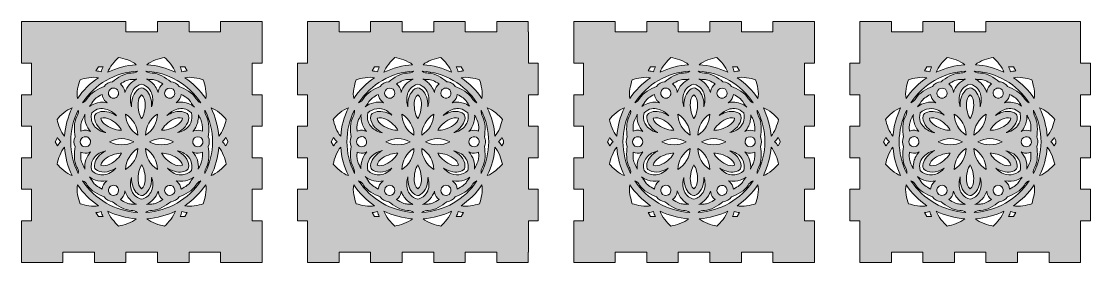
# Model space of a CAD drawing. Header units: inches. Extents: x 22 to 898, y 241 to 439.
import ezdxf

# ---------------------------------------------------------------- set-up
doc = ezdxf.new("R2010")
doc.units = ezdxf.units.IN
doc.header["$MEASUREMENT"] = 0
doc.layers.add('_U+0421_U+043B_U+043E_U+0439 1', color=7, linetype='Continuous')

# ---------------------------------------------------------------- blocks, each defined once
blk = doc.blocks.new('block 2')
at = {"layer": '_U+0421_U+043B_U+043E_U+0439 1', "true_color": 0x1a1523}
h = blk.add_hatch(color=250, dxfattribs=at)
h.dxf.hatch_style = 2
h.paths.add_polyline_path([(219.26, 404.65), (219.26, 439), (210.95, 439), (185.09, 439), (185.09, 430.51), (159.23, 430.51), (159.23, 439), (133.37, 439), (133.37, 430.51), (107.51, 430.51), (107.51, 439), (21.75, 439), (21.75, 404.65), (29.93, 404.65), (29.93, 378.79), (21.75, 378.79), (21.75, 352.93), (29.93, 352.93), (29.93, 327.07), (21.75, 327.07), (21.75, 301.21), (29.93, 301.21), (29.93, 275.35), (21.75, 275.35), (21.75, 240.98), (29.93, 240.98), (55.79, 240.98), (55.79, 249.49), (81.65, 249.49), (81.65, 240.98), (107.51, 240.98), (107.51, 249.49), (133.37, 249.49), (133.37, 240.98), (159.23, 240.98), (159.23, 249.49), (185.09, 249.49), (185.09, 240.98), (210.94, 240.98), (219.26, 240.98), (219.26, 275.35), (210.94, 275.35), (210.94, 301.21), (219.26, 301.21), (219.26, 327.07), (210.94, 327.07), (210.94, 352.93), (219.26, 352.93), (219.26, 378.79), (210.94, 378.79), (210.94, 404.65)])
edge = h.paths.add_edge_path()
edge.add_spline(control_points=[(189.65, 358.5), (188.77, 354.51), (186.69, 348.1), (183.54, 344.68), (182.96, 352.72), (180.82, 360.69), (177.27, 367.99), (181.8, 366.61), (187.01, 361.59), (189.65, 358.5)], knot_values=[0, 0, 0, 0, 1, 1, 1, 2, 2, 2, 3, 3, 3, 3], degree=3, periodic=1)
edge = h.paths.add_edge_path()
edge.add_spline(control_points=[(191, 340.66), (191, 340.66), (191, 339.75), (191, 339.75), (191, 339.75), (189.32, 336.83), (189.32, 336.83), (188.43, 338.15), (187.49, 339.28), (186.5, 340.21), (187.49, 341.13), (188.43, 342.26), (189.32, 343.58), (189.32, 343.58), (191, 340.66), (191, 340.66)], knot_values=[0, 0, 0, 0, 1, 1, 1, 2, 2, 2, 3, 3, 3, 4, 4, 4, 5, 5, 5, 5], degree=3, periodic=1)
edge = h.paths.add_edge_path()
edge.add_spline(control_points=[(174.91, 336.23), (176.1, 338.77), (176.1, 341.64), (174.91, 344.18), (175.68, 349.34), (176.01, 356.32), (173.4, 360.98), (172.82, 362.02), (171.77, 364.26), (172.27, 366.23), (180.5, 349.79), (180.5, 330.63), (172.28, 314.2), (171.8, 316.08), (172.7, 318.18), (173.4, 319.43), (176.01, 324.1), (175.68, 331.07), (174.91, 336.23)], knot_values=[0, 0, 0, 0, 1, 1, 1, 2, 2, 2, 3, 3, 3, 4, 4, 4, 5, 5, 5, 6, 6, 6, 6], degree=3, periodic=1)
edge = h.paths.add_edge_path()
edge.add_spline(control_points=[(170.82, 391.11), (172.18, 387.27), (173.93, 380.25), (172.85, 375.64), (168.33, 382.33), (162.48, 388.18), (155.76, 392.72), (160.31, 393.74), (166.92, 392.35), (170.82, 391.11)], knot_values=[0, 0, 0, 0, 1, 1, 1, 2, 2, 2, 3, 3, 3, 3], degree=3, periodic=1)
edge = h.paths.add_edge_path()
edge.add_spline(control_points=[(162.16, 331.81), (162.49, 331.64), (162.82, 331.5), (163.17, 331.37), (165.48, 330.52), (167.94, 330.6), (170.14, 331.57), (170.41, 327.33), (169.97, 324.05), (168.82, 322), (167.94, 320.42), (167.25, 318.98), (166.76, 317.68), (167.39, 322.92), (165.68, 328.03), (162.16, 331.81)], knot_values=[0, 0, 0, 0, 1, 1, 1, 2, 2, 2, 3, 3, 3, 4, 4, 4, 5, 5, 5, 5], degree=3, periodic=1)
edge = h.paths.add_edge_path()
edge.add_spline(control_points=[(166.9, 362.36), (167.37, 361.15), (168.02, 359.84), (168.82, 358.41), (169.97, 356.37), (170.41, 353.07), (170.13, 348.84), (167.94, 349.8), (165.47, 349.89), (163.16, 349.04), (162.82, 348.91), (162.49, 348.77), (162.18, 348.61), (164.96, 351.64), (166.09, 355.07), (166.54, 357.29), (166.91, 359.1), (167, 360.84), (166.9, 362.36)], knot_values=[0, 0, 0, 0, 1, 1, 1, 2, 2, 2, 3, 3, 3, 4, 4, 4, 5, 5, 5, 6, 6, 6, 6], degree=3, periodic=1)
edge = h.paths.add_edge_path()
edge.add_spline(control_points=[(152.48, 372.71), (151.16, 372.71), (149.84, 372.56), (148.53, 372.26), (148.82, 372.46), (149.11, 372.67), (149.38, 372.89), (151.28, 374.48), (152.43, 376.65), (152.7, 379.04), (156.51, 377.16), (159.14, 375.13), (160.34, 373.11), (161.6, 371), (162.64, 369.59), (163.69, 368.65), (160.44, 371.32), (156.49, 372.71), (152.48, 372.71)], knot_values=[0, 0, 0, 0, 1, 1, 1, 2, 2, 2, 3, 3, 3, 4, 4, 4, 5, 5, 5, 6, 6, 6, 6], degree=3, periodic=1)
edge = h.paths.add_edge_path()
edge.add_spline(control_points=[(149.88, 367.08), (152.84, 367.81), (157.19, 367.83), (161.23, 363.83), (162.64, 358.36), (160.24, 352.61), (155.31, 349.77), (153.69, 348.83), (151.75, 348.17), (149.86, 347.75), (156.69, 351.37), (159.66, 356.96), (158.86, 361.43), (158.62, 362.76), (157.17, 363.95), (155, 364.6), (153.96, 364.91), (152.77, 365.08), (151.47, 365.08), (148.45, 365.08), (144.82, 364.12), (141.07, 361.66), (143.34, 364.11), (146.46, 366.24), (149.88, 367.08)], knot_values=[0, 0, 0, 0, 1, 1, 1, 2, 2, 2, 3, 3, 3, 4, 4, 4, 5, 5, 5, 6, 6, 6, 7, 7, 7, 8, 8, 8, 8], degree=3, periodic=1)
edge = h.paths.add_edge_path()
edge.add_spline(control_points=[(145.44, 376.52), (144.14, 375.77), (142.59, 375.77), (141.28, 376.52), (139.98, 377.27), (139.2, 378.62), (139.2, 380.12), (139.2, 382.41), (141.06, 384.27), (143.35, 384.27), (145.7, 384.27), (146.97, 382.62), (147.35, 381.2), (147.74, 379.77), (147.46, 377.69), (145.44, 376.52)], knot_values=[0, 0, 0, 0, 1, 1, 1, 2, 2, 2, 3, 3, 3, 4, 4, 4, 5, 5, 5, 5], degree=3, periodic=1)
edge = h.paths.add_edge_path()
edge.add_spline(control_points=[(146.51, 358.68), (148.56, 359.65), (151.4, 360.54), (153.71, 359.48), (153.48, 356.99), (151.33, 354.99), (149.49, 353.71), (145.2, 350.74), (139.48, 349.4), (136.74, 349.7), (137.89, 352.33), (142.14, 356.59), (146.51, 358.68)], knot_values=[0, 0, 0, 0, 1, 1, 1, 2, 2, 2, 3, 3, 3, 4, 4, 4, 4], degree=3, periodic=1)
edge = h.paths.add_edge_path()
edge.add_spline(control_points=[(146.52, 340.21), (140.35, 336.85), (132.88, 336.85), (126.65, 340.21), (132.87, 343.58), (140.34, 343.57), (146.52, 340.21)], knot_values=[0, 0, 0, 0, 1, 1, 1, 2, 2, 2, 2], degree=3, periodic=1)
edge = h.paths.add_edge_path()
edge.add_spline(control_points=[(134.09, 381.72), (134.03, 381.37), (133.99, 381.02), (133.97, 380.68), (132.73, 384.58), (130.34, 387.26), (128.65, 388.76), (127.27, 389.99), (125.81, 390.93), (124.44, 391.6), (125.66, 391.42), (127.1, 391.34), (128.8, 391.32), (131.15, 391.29), (134.22, 390.03), (137.75, 387.67), (135.82, 386.24), (134.51, 384.15), (134.09, 381.72)], knot_values=[0, 0, 0, 0, 1, 1, 1, 2, 2, 2, 3, 3, 3, 4, 4, 4, 5, 5, 5, 6, 6, 6, 6], degree=3, periodic=1)
edge = h.paths.add_edge_path()
edge.add_spline(control_points=[(123.48, 345.69), (123.67, 352.76), (127.4, 359.23), (133.42, 362.9), (133.24, 355.87), (129.51, 349.4), (123.48, 345.69)], knot_values=[0, 0, 0, 0, 1, 1, 1, 2, 2, 2, 2], degree=3, periodic=1)
edge = h.paths.add_edge_path()
edge.add_spline(control_points=[(133.42, 317.51), (127.4, 321.18), (123.66, 327.65), (123.48, 334.72), (129.51, 331.01), (133.24, 324.54), (133.42, 317.51)], knot_values=[0, 0, 0, 0, 1, 1, 1, 2, 2, 2, 2], degree=3, periodic=1)
edge = h.paths.add_edge_path()
edge.add_spline(control_points=[(133.97, 299.69), (133.99, 299.36), (134.03, 299.02), (134.09, 298.69), (134.51, 296.26), (135.82, 294.17), (137.75, 292.74), (134.22, 290.38), (131.14, 289.13), (128.8, 289.1), (127.09, 289.07), (125.65, 288.99), (124.43, 288.81), (126.34, 289.73), (128.41, 291.17), (130.18, 293.13), (131.57, 294.67), (133.07, 296.85), (133.97, 299.69)], knot_values=[0, 0, 0, 0, 1, 1, 1, 2, 2, 2, 3, 3, 3, 4, 4, 4, 5, 5, 5, 6, 6, 6, 6], degree=3, periodic=1)
edge = h.paths.add_edge_path()
edge.add_spline(control_points=[(136.74, 330.71), (139.44, 330.99), (145.15, 329.68), (149.42, 326.75), (151.28, 325.46), (153.46, 323.45), (153.71, 320.93), (151.4, 319.88), (148.56, 320.76), (146.52, 321.74), (142.14, 323.82), (137.89, 328.08), (136.74, 330.71)], knot_values=[0, 0, 0, 0, 1, 1, 1, 2, 2, 2, 3, 3, 3, 4, 4, 4, 4], degree=3, periodic=1)
edge = h.paths.add_edge_path()
edge.add_spline(control_points=[(142.81, 304.38), (143, 304.4), (143.2, 304.42), (143.4, 304.42), (145.05, 304.42), (146.8, 303.52), (147.37, 301.37), (147.71, 300.11), (147.45, 298.8), (146.66, 297.77), (145.86, 296.73), (144.66, 296.14), (143.35, 296.14), (141.06, 296.14), (139.2, 298), (139.2, 300.29), (139.2, 302.96), (141.14, 304.16), (142.81, 304.38)], knot_values=[0, 0, 0, 0, 1, 1, 1, 2, 2, 2, 3, 3, 3, 4, 4, 4, 5, 5, 5, 6, 6, 6, 6], degree=3, periodic=1)
edge = h.paths.add_edge_path()
edge.add_spline(control_points=[(142.08, 317.88), (141.9, 318.06), (141.71, 318.26), (141.52, 318.47), (146.73, 315.2), (151.65, 314.81), (155.03, 315.82), (157.19, 316.46), (158.62, 317.64), (158.86, 318.98), (159.56, 322.89), (156.98, 328.86), (149.75, 332.71), (151.65, 332.29), (153.62, 331.62), (155.31, 330.65), (160.24, 327.8), (162.64, 322.05), (161.23, 316.58), (158.89, 314.28), (155.74, 312.97), (152.54, 312.96), (152.53, 312.96), (152.53, 312.96), (152.53, 312.96), (148.84, 312.96), (145.23, 314.66), (142.08, 317.88)], knot_values=[0, 0, 0, 0, 1, 1, 1, 2, 2, 2, 3, 3, 3, 4, 4, 4, 5, 5, 5, 6, 6, 6, 7, 7, 7, 8, 8, 8, 9, 9, 9, 9], degree=3, periodic=1)
edge = h.paths.add_edge_path()
edge.add_spline(control_points=[(158.25, 308.73), (160, 309.32), (161.67, 310.17), (163.03, 311.11), (162.19, 310.2), (161.33, 308.98), (160.34, 307.3), (159.14, 305.29), (156.51, 303.25), (152.7, 301.37), (152.43, 303.76), (151.27, 305.93), (149.38, 307.52), (149.11, 307.75), (148.82, 307.96), (148.53, 308.15), (152.55, 307.26), (156.09, 308.01), (158.25, 308.73)], knot_values=[0, 0, 0, 0, 1, 1, 1, 2, 2, 2, 3, 3, 3, 4, 4, 4, 5, 5, 5, 6, 6, 6, 6], degree=3, periodic=1)
edge = h.paths.add_edge_path()
edge.add_spline(control_points=[(168.48, 336.61), (167.18, 335.86), (165.62, 335.86), (164.32, 336.61), (163.04, 337.34), (162.24, 338.72), (162.24, 340.21), (162.25, 343.05), (164.34, 344.31), (166.42, 344.31), (166.42, 344.31), (166.43, 344.31), (166.43, 344.31), (168.49, 344.31), (170.56, 343.04), (170.56, 340.2), (170.56, 338.71), (169.78, 337.36), (168.48, 336.61)], knot_values=[0, 0, 0, 0, 1, 1, 1, 2, 2, 2, 3, 3, 3, 4, 4, 4, 5, 5, 5, 6, 6, 6, 6], degree=3, periodic=1)
edge = h.paths.add_edge_path()
edge.add_spline(control_points=[(153.41, 397.53), (153.1, 398.84), (152.59, 400.22), (151.88, 401.65), (151.88, 401.65), (155.79, 401.65), (155.79, 401.65), (155.79, 401.65), (157.74, 398.27), (157.74, 398.27), (156.15, 398.17), (154.7, 397.92), (153.41, 397.53)], knot_values=[0, 0, 0, 0, 1, 1, 1, 2, 2, 2, 3, 3, 3, 4, 4, 4, 4], degree=3, periodic=1)
edge = h.paths.add_edge_path()
edge.add_spline(control_points=[(139.14, 409.4), (142.16, 406.65), (146.67, 401.64), (148.06, 397.19), (140.79, 400.72), (132.81, 402.85), (124.73, 403.42), (128.19, 406.66), (135.14, 408.66), (139.14, 409.4)], knot_values=[0, 0, 0, 0, 1, 1, 1, 2, 2, 2, 3, 3, 3, 3], degree=3, periodic=1)
edge = h.paths.add_edge_path()
edge.add_spline(control_points=[(168.82, 372.2), (166.95, 372.73), (165.59, 374.56), (164.85, 375.8), (162.11, 380.39), (155.91, 383.59), (151.05, 385.49), (149.45, 387.81), (146.97, 389.24), (144.16, 389.47), (140.08, 392.72), (134.21, 396.5), (128.87, 396.57), (126.07, 396.61), (124.56, 397.44), (123.75, 398.22), (142.12, 397.12), (158.71, 387.54), (168.82, 372.2)], knot_values=[0, 0, 0, 0, 1, 1, 1, 2, 2, 2, 3, 3, 3, 4, 4, 4, 5, 5, 5, 6, 6, 6, 6], degree=3, periodic=1)
edge = h.paths.add_edge_path()
edge.add_spline(control_points=[(128.8, 379.23), (129.78, 375.85), (129.49, 372.09), (128.51, 368.9), (128.88, 375.32), (126.71, 379.96), (124.07, 382.45), (122.43, 384), (120.69, 384.65), (119.42, 384.2), (115.61, 382.82), (111.63, 377.4), (112.12, 368.89), (111.13, 372.08), (110.84, 375.85), (111.82, 379.24), (112.67, 382.18), (114.83, 385.96), (120.31, 387.45), (125.79, 385.96), (127.95, 382.17), (128.8, 379.23)], knot_values=[0, 0, 0, 0, 1, 1, 1, 2, 2, 2, 3, 3, 3, 4, 4, 4, 5, 5, 5, 6, 6, 6, 7, 7, 7, 7], degree=3, periodic=1)
edge = h.paths.add_edge_path()
edge.add_spline(control_points=[(120.31, 321.24), (121.93, 319.05), (123.63, 313.54), (123.21, 308.29), (123.03, 306.02), (122.38, 303.12), (120.31, 301.65), (118.25, 303.12), (117.6, 306.02), (117.42, 308.28), (117.04, 313.11), (118.61, 318.93), (120.31, 321.24)], knot_values=[0, 0, 0, 0, 1, 1, 1, 2, 2, 2, 3, 3, 3, 4, 4, 4, 4], degree=3, periodic=1)
edge = h.paths.add_edge_path()
edge.add_spline(control_points=[(117.42, 372.12), (117.59, 374.39), (118.25, 377.29), (120.31, 378.77), (122.38, 377.29), (123.03, 374.4), (123.21, 372.14), (123.62, 366.98), (121.9, 361.39), (120.31, 359.18), (118.69, 361.38), (117, 366.88), (117.42, 372.12)], knot_values=[0, 0, 0, 0, 1, 1, 1, 2, 2, 2, 3, 3, 3, 4, 4, 4, 4], degree=3, periodic=1)
edge = h.paths.add_edge_path()
edge.add_spline(control_points=[(73.87, 317.68), (73.38, 318.98), (72.69, 320.42), (71.81, 322), (70.66, 324.05), (70.21, 327.33), (70.49, 331.57), (72.69, 330.61), (75.14, 330.52), (77.46, 331.37), (77.8, 331.5), (78.14, 331.64), (78.47, 331.81), (74.95, 328.03), (73.24, 322.92), (73.87, 317.68)], knot_values=[0, 0, 0, 0, 1, 1, 1, 2, 2, 2, 3, 3, 3, 4, 4, 4, 5, 5, 5, 5], degree=3, periodic=1)
edge = h.paths.add_edge_path()
edge.add_spline(control_points=[(78.46, 348.61), (78.14, 348.76), (77.81, 348.91), (77.47, 349.03), (76.4, 349.42), (75.31, 349.62), (74.21, 349.62), (72.94, 349.62), (71.68, 349.35), (70.49, 348.83), (70.21, 353.07), (70.66, 356.37), (71.81, 358.41), (72.69, 359.99), (73.38, 361.43), (73.87, 362.73), (73.24, 357.49), (74.95, 352.38), (78.46, 348.61)], knot_values=[0, 0, 0, 0, 1, 1, 1, 2, 2, 2, 3, 3, 3, 4, 4, 4, 5, 5, 5, 6, 6, 6, 6], degree=3, periodic=1)
edge = h.paths.add_edge_path()
edge.add_spline(control_points=[(106.54, 381.72), (106.12, 384.15), (104.81, 386.24), (102.88, 387.67), (106.41, 390.03), (109.48, 391.29), (111.83, 391.32), (113.69, 391.34), (115.23, 391.44), (116.51, 391.66), (111.71, 389.58), (108.17, 385.56), (106.66, 380.67), (106.64, 381.02), (106.6, 381.37), (106.54, 381.72)], knot_values=[0, 0, 0, 0, 1, 1, 1, 2, 2, 2, 3, 3, 3, 4, 4, 4, 5, 5, 5, 5], degree=3, periodic=1)
edge = h.paths.add_edge_path()
edge.add_spline(control_points=[(113.98, 340.21), (107.75, 336.84), (100.28, 336.84), (94.1, 340.21), (100.3, 343.58), (107.77, 343.58), (113.98, 340.21)], knot_values=[0, 0, 0, 0, 1, 1, 1, 2, 2, 2, 2], degree=3, periodic=1)
edge = h.paths.add_edge_path()
edge.add_spline(control_points=[(103.88, 349.7), (101.17, 349.42), (95.43, 350.74), (91.15, 353.7), (89.3, 354.98), (87.15, 356.98), (86.91, 359.48), (89.23, 360.54), (92.07, 359.65), (94.11, 358.67), (98.49, 356.59), (102.73, 352.33), (103.88, 349.7)], knot_values=[0, 0, 0, 0, 1, 1, 1, 2, 2, 2, 3, 3, 3, 4, 4, 4, 4], degree=3, periodic=1)
edge = h.paths.add_edge_path()
edge.add_spline(control_points=[(99.35, 376.52), (98.04, 375.77), (96.49, 375.77), (95.19, 376.52), (93.21, 377.66), (92.53, 380.21), (93.67, 382.2), (94.84, 384.23), (96.92, 384.5), (98.35, 384.12), (99.77, 383.74), (101.43, 382.46), (101.43, 380.12), (101.43, 378.62), (100.65, 377.27), (99.35, 376.52)], knot_values=[0, 0, 0, 0, 1, 1, 1, 2, 2, 2, 3, 3, 3, 4, 4, 4, 5, 5, 5, 5], degree=3, periodic=1)
edge = h.paths.add_edge_path()
edge.add_spline(control_points=[(99.68, 361.58), (94.27, 365.17), (89.13, 365.63), (85.63, 364.59), (83.45, 363.94), (82.01, 362.76), (81.77, 361.43), (81.07, 357.53), (83.65, 351.55), (90.88, 347.71), (90.61, 347.77), (90.34, 347.83), (90.07, 347.9), (85.72, 349.02), (82.44, 351.3), (80.61, 354.5), (79.01, 357.27), (78.58, 360.65), (79.4, 363.83), (83.43, 367.83), (87.8, 367.81), (90.78, 367.07), (94.29, 366.2), (97.42, 364.06), (99.68, 361.58)], knot_values=[0, 0, 0, 0, 1, 1, 1, 2, 2, 2, 3, 3, 3, 4, 4, 4, 5, 5, 5, 6, 6, 6, 7, 7, 7, 8, 8, 8, 8], degree=3, periodic=1)
edge = h.paths.add_edge_path()
edge.add_spline(control_points=[(82.43, 371.69), (80.54, 371.06), (78.86, 370.17), (77.54, 369.23), (78.39, 370.15), (79.27, 371.39), (80.29, 373.11), (81.49, 375.13), (84.12, 377.16), (87.93, 379.04), (88.19, 376.65), (89.36, 374.48), (91.25, 372.89), (91.52, 372.67), (91.8, 372.46), (92.08, 372.27), (88.08, 373.15), (84.58, 372.42), (82.43, 371.69)], knot_values=[0, 0, 0, 0, 1, 1, 1, 2, 2, 2, 3, 3, 3, 4, 4, 4, 5, 5, 5, 6, 6, 6, 6], degree=3, periodic=1)
edge = h.paths.add_edge_path()
edge.add_spline(control_points=[(73.15, 344.22), (73.51, 344.32), (73.88, 344.37), (74.24, 344.37), (75.14, 344.37), (76.01, 344.07), (76.75, 343.51), (77.79, 342.71), (78.39, 341.51), (78.39, 340.21), (78.38, 338.2), (77.35, 337.18), (76.49, 336.68), (75.12, 335.9), (73.29, 335.9), (71.94, 336.68), (71.09, 337.17), (70.07, 338.19), (70.07, 340.21), (70.07, 340.21), (70.07, 340.21), (70.07, 340.21), (70.07, 342.08), (71.33, 343.74), (73.15, 344.22)], knot_values=[0, 0, 0, 0, 1, 1, 1, 2, 2, 2, 3, 3, 3, 4, 4, 4, 5, 5, 5, 6, 6, 6, 7, 7, 7, 8, 8, 8, 8], degree=3, periodic=1)
edge = h.paths.add_edge_path()
edge.add_spline(control_points=[(82.55, 308.67), (85.03, 307.84), (88.33, 307.27), (91.99, 308.08), (91.73, 307.9), (91.48, 307.71), (91.23, 307.51), (89.34, 305.93), (88.19, 303.76), (87.92, 301.38), (84.11, 303.25), (81.49, 305.29), (80.29, 307.3), (79.24, 309.07), (78.34, 310.34), (77.46, 311.27), (78.84, 310.27), (80.6, 309.33), (82.55, 308.67)], knot_values=[0, 0, 0, 0, 1, 1, 1, 2, 2, 2, 3, 3, 3, 4, 4, 4, 5, 5, 5, 6, 6, 6, 6], degree=3, periodic=1)
edge = h.paths.add_edge_path()
edge.add_spline(control_points=[(88.1, 312.96), (88.1, 312.96), (88.09, 312.96), (88.09, 312.96), (84.89, 312.97), (81.74, 314.29), (79.4, 316.58), (78.58, 319.76), (79.01, 323.14), (80.6, 325.91), (82.44, 329.11), (85.71, 331.39), (90.04, 332.51), (90.31, 332.57), (90.58, 332.64), (90.85, 332.69), (85.46, 329.82), (82.67, 325.78), (81.85, 322.36), (81.32, 320.15), (81.63, 318.32), (82.66, 317.44), (82.66, 317.44), (82.66, 317.44), (82.66, 317.44), (86.18, 314.47), (92.66, 314.46), (99.15, 318.52), (98.94, 318.29), (98.74, 318.07), (98.54, 317.86), (95.4, 314.66), (91.79, 312.96), (88.1, 312.96)], knot_values=[0, 0, 0, 0, 1, 1, 1, 2, 2, 2, 3, 3, 3, 4, 4, 4, 5, 5, 5, 6, 6, 6, 7, 7, 7, 8, 8, 8, 9, 9, 9, 10, 10, 10, 11, 11, 11, 11], degree=3, periodic=1)
edge = h.paths.add_edge_path()
edge.add_spline(control_points=[(94.34, 303.22), (95.02, 303.9), (96.07, 304.47), (97.28, 304.47), (97.93, 304.47), (98.64, 304.31), (99.35, 303.89), (100.63, 303.15), (101.43, 301.77), (101.43, 300.29), (101.43, 297.96), (99.85, 296.7), (98.37, 296.3), (96.93, 295.92), (94.84, 296.19), (93.67, 298.22), (92.5, 300.25), (93.3, 302.18), (94.34, 303.22)], knot_values=[0, 0, 0, 0, 1, 1, 1, 2, 2, 2, 3, 3, 3, 4, 4, 4, 5, 5, 5, 6, 6, 6, 6], degree=3, periodic=1)
edge = h.paths.add_edge_path()
edge.add_spline(control_points=[(94.13, 321.74), (92.07, 320.76), (89.23, 319.88), (86.92, 320.93), (87.17, 323.45), (89.35, 325.46), (91.22, 326.75), (95.21, 329.5), (101.03, 331.05), (103.88, 330.72), (102.79, 328.23), (98.88, 324), (94.13, 321.74)], knot_values=[0, 0, 0, 0, 1, 1, 1, 2, 2, 2, 3, 3, 3, 4, 4, 4, 4], degree=3, periodic=1)
edge = h.paths.add_edge_path()
edge.add_spline(control_points=[(106.54, 298.69), (106.6, 299.06), (106.64, 299.43), (106.67, 299.8), (107.44, 297.32), (108.75, 295.01), (110.57, 292.99), (112.16, 291.23), (114.11, 289.79), (116.02, 288.84), (114.84, 289), (113.45, 289.07), (111.83, 289.09), (109.48, 289.12), (106.41, 290.38), (102.88, 292.74), (104.81, 294.17), (106.12, 296.26), (106.54, 298.69)], knot_values=[0, 0, 0, 0, 1, 1, 1, 2, 2, 2, 3, 3, 3, 4, 4, 4, 5, 5, 5, 6, 6, 6, 6], degree=3, periodic=1)
edge = h.paths.add_edge_path()
edge.add_spline(control_points=[(107.21, 317.51), (107.38, 324.54), (111.12, 331.01), (117.15, 334.72), (116.96, 327.65), (113.22, 321.18), (107.21, 317.51)], knot_values=[0, 0, 0, 0, 1, 1, 1, 2, 2, 2, 2], degree=3, periodic=1)
edge = h.paths.add_edge_path()
edge.add_spline(control_points=[(107.21, 362.9), (113.23, 359.23), (116.96, 352.76), (117.15, 345.69), (111.12, 349.39), (107.38, 355.86), (107.21, 362.9)], knot_values=[0, 0, 0, 0, 1, 1, 1, 2, 2, 2, 2], degree=3, periodic=1)
edge = h.paths.add_edge_path()
edge.add_spline(control_points=[(111.76, 396.57), (106.42, 396.5), (100.54, 392.72), (96.46, 389.47), (93.66, 389.24), (91.18, 387.81), (89.57, 385.49), (84.72, 383.59), (78.52, 380.39), (75.78, 375.79), (75.17, 374.77), (73.74, 372.73), (71.79, 372.19), (81.89, 387.53), (98.49, 397.11), (116.87, 398.21), (115.5, 396.86), (113.21, 396.59), (111.76, 396.57)], knot_values=[0, 0, 0, 0, 1, 1, 1, 2, 2, 2, 3, 3, 3, 4, 4, 4, 5, 5, 5, 6, 6, 6, 6], degree=3, periodic=1)
edge = h.paths.add_edge_path()
edge.add_spline(control_points=[(87.22, 397.53), (85.93, 397.92), (84.48, 398.17), (82.89, 398.27), (82.89, 398.27), (84.84, 401.65), (84.84, 401.65), (84.84, 401.65), (88.75, 401.65), (88.75, 401.65), (88.04, 400.22), (87.53, 398.84), (87.22, 397.53)], knot_values=[0, 0, 0, 0, 1, 1, 1, 2, 2, 2, 3, 3, 3, 4, 4, 4, 4], degree=3, periodic=1)
edge = h.paths.add_edge_path()
edge.add_spline(control_points=[(115.9, 403.42), (107.82, 402.86), (99.84, 400.72), (92.57, 397.19), (93.97, 401.64), (98.47, 406.64), (101.49, 409.4), (105.49, 408.66), (112.45, 406.67), (115.9, 403.42)], knot_values=[0, 0, 0, 0, 1, 1, 1, 2, 2, 2, 3, 3, 3, 3], degree=3, periodic=1)
edge = h.paths.add_edge_path()
edge.add_spline(control_points=[(69.81, 391.11), (73.71, 392.35), (80.32, 393.75), (84.87, 392.72), (78.09, 388.16), (72.36, 382.42), (67.78, 375.64), (66.7, 380.25), (68.44, 387.27), (69.81, 391.11)], knot_values=[0, 0, 0, 0, 1, 1, 1, 2, 2, 2, 3, 3, 3, 3], degree=3, periodic=1)
edge = h.paths.add_edge_path()
edge.add_spline(control_points=[(65.72, 344.18), (64.52, 341.64), (64.52, 338.78), (65.72, 336.23), (64.95, 331.07), (64.62, 324.1), (67.23, 319.43), (67.81, 318.4), (68.85, 316.15), (68.35, 314.18), (60.12, 330.63), (60.12, 349.8), (68.36, 366.24), (68.85, 364.38), (67.94, 362.25), (67.22, 360.98), (67.22, 360.98), (67.22, 360.98), (67.22, 360.98), (64.62, 356.31), (64.95, 349.34), (65.72, 344.18)], knot_values=[0, 0, 0, 0, 1, 1, 1, 2, 2, 2, 3, 3, 3, 4, 4, 4, 5, 5, 5, 6, 6, 6, 7, 7, 7, 7], degree=3, periodic=1)
edge = h.paths.add_edge_path()
edge.add_spline(control_points=[(63.36, 367.99), (59.81, 360.71), (57.67, 352.73), (57.09, 344.68), (53.94, 348.1), (51.86, 354.51), (50.98, 358.5), (53.62, 361.6), (58.83, 366.62), (63.36, 367.99)], knot_values=[0, 0, 0, 0, 1, 1, 1, 2, 2, 2, 3, 3, 3, 3], degree=3, periodic=1)
edge = h.paths.add_edge_path()
edge.add_spline(control_points=[(54.13, 340.21), (53.13, 339.28), (52.19, 338.15), (51.31, 336.83), (51.31, 336.83), (49.36, 340.21), (49.36, 340.21), (49.36, 340.21), (51.31, 343.58), (51.31, 343.58), (52.19, 342.26), (53.13, 341.13), (54.13, 340.21)], knot_values=[0, 0, 0, 0, 1, 1, 1, 2, 2, 2, 3, 3, 3, 4, 4, 4, 4], degree=3, periodic=1)
edge = h.paths.add_edge_path()
edge.add_spline(control_points=[(50.98, 321.92), (51.86, 325.9), (53.94, 332.31), (57.09, 335.73), (57.66, 327.62), (59.76, 319.79), (63.36, 312.42), (58.83, 313.79), (53.62, 318.82), (50.98, 321.92)], knot_values=[0, 0, 0, 0, 1, 1, 1, 2, 2, 2, 3, 3, 3, 3], degree=3, periodic=1)
edge = h.paths.add_edge_path()
edge.add_spline(control_points=[(69.81, 289.3), (68.44, 293.14), (66.7, 300.16), (67.78, 304.77), (72.3, 298.08), (78.15, 292.23), (84.87, 287.7), (80.32, 286.67), (73.71, 288.07), (69.81, 289.3)], knot_values=[0, 0, 0, 0, 1, 1, 1, 2, 2, 2, 3, 3, 3, 3], degree=3, periodic=1)
edge = h.paths.add_edge_path()
edge.add_spline(control_points=[(87.22, 282.89), (87.53, 281.57), (88.04, 280.19), (88.75, 278.76), (88.75, 278.76), (84.84, 278.76), (84.84, 278.76), (84.84, 278.76), (82.89, 282.14), (82.89, 282.14), (84.48, 282.24), (85.93, 282.49), (87.22, 282.89)], knot_values=[0, 0, 0, 0, 1, 1, 1, 2, 2, 2, 3, 3, 3, 4, 4, 4, 4], degree=3, periodic=1)
edge = h.paths.add_edge_path()
edge.add_spline(control_points=[(101.49, 271.01), (98.47, 273.77), (93.96, 278.77), (92.57, 283.22), (99.88, 279.66), (107.7, 277.57), (115.9, 276.99), (112.44, 273.75), (105.49, 271.75), (101.49, 271.01)], knot_values=[0, 0, 0, 0, 1, 1, 1, 2, 2, 2, 3, 3, 3, 3], degree=3, periodic=1)
edge = h.paths.add_edge_path()
edge.add_spline(control_points=[(71.81, 308.21), (73.68, 307.68), (75.04, 305.85), (75.78, 304.62), (78.51, 300.03), (84.72, 296.83), (89.57, 294.92), (91.18, 292.6), (93.66, 291.17), (96.47, 290.94), (100.54, 287.69), (106.42, 283.92), (111.76, 283.84), (113.22, 283.82), (115.51, 283.55), (116.88, 282.19), (98.54, 283.28), (81.94, 292.86), (71.81, 308.21)], knot_values=[0, 0, 0, 0, 1, 1, 1, 2, 2, 2, 3, 3, 3, 4, 4, 4, 5, 5, 5, 6, 6, 6, 6], degree=3, periodic=1)
edge = h.paths.add_edge_path()
edge.add_spline(control_points=[(112.84, 298.67), (110.99, 301.86), (110.64, 305.83), (111.85, 310.15), (111.92, 310.4), (112, 310.66), (112.09, 310.93), (111.88, 304.8), (114, 300.35), (116.56, 297.93), (118.19, 296.39), (119.93, 295.75), (121.2, 296.22), (124.93, 297.56), (128.81, 302.76), (128.54, 310.94), (128.62, 310.67), (128.71, 310.41), (128.78, 310.16), (129.98, 305.83), (129.64, 301.86), (127.79, 298.67), (126.19, 295.9), (123.47, 293.84), (120.31, 292.96), (117.15, 293.84), (114.44, 295.91), (112.84, 298.67)], knot_values=[0, 0, 0, 0, 1, 1, 1, 2, 2, 2, 3, 3, 3, 4, 4, 4, 5, 5, 5, 6, 6, 6, 7, 7, 7, 8, 8, 8, 9, 9, 9, 9], degree=3, periodic=1)
edge = h.paths.add_edge_path()
edge.add_spline(control_points=[(128.87, 283.84), (134.21, 283.92), (140.08, 287.69), (144.16, 290.94), (146.97, 291.17), (149.44, 292.6), (151.05, 294.92), (155.91, 296.83), (162.11, 300.03), (164.85, 304.62), (165.46, 305.64), (166.88, 307.67), (168.83, 308.22), (158.7, 292.87), (142.1, 283.29), (123.77, 282.2), (125.15, 283.55), (127.42, 283.83), (128.87, 283.84)], knot_values=[0, 0, 0, 0, 1, 1, 1, 2, 2, 2, 3, 3, 3, 4, 4, 4, 5, 5, 5, 6, 6, 6, 6], degree=3, periodic=1)
edge = h.paths.add_edge_path()
edge.add_spline(control_points=[(153.41, 282.89), (154.7, 282.49), (156.15, 282.24), (157.74, 282.14), (157.74, 282.14), (155.79, 278.76), (155.79, 278.76), (155.79, 278.76), (151.88, 278.76), (151.88, 278.76), (152.59, 280.19), (153.1, 281.57), (153.41, 282.89)], knot_values=[0, 0, 0, 0, 1, 1, 1, 2, 2, 2, 3, 3, 3, 4, 4, 4, 4], degree=3, periodic=1)
edge = h.paths.add_edge_path()
edge.add_spline(control_points=[(124.73, 276.99), (132.93, 277.57), (140.76, 279.66), (148.05, 283.22), (146.66, 278.78), (142.16, 273.77), (139.14, 271.01), (135.14, 271.75), (128.18, 273.75), (124.73, 276.99)], knot_values=[0, 0, 0, 0, 1, 1, 1, 2, 2, 2, 3, 3, 3, 3], degree=3, periodic=1)
edge = h.paths.add_edge_path()
edge.add_spline(control_points=[(170.82, 289.3), (166.92, 288.06), (160.31, 286.65), (155.76, 287.69), (162.49, 292.24), (168.33, 298.08), (172.85, 304.77), (173.93, 300.16), (172.18, 293.14), (170.82, 289.3)], knot_values=[0, 0, 0, 0, 1, 1, 1, 2, 2, 2, 3, 3, 3, 3], degree=3, periodic=1)
edge = h.paths.add_edge_path()
edge.add_spline(control_points=[(177.27, 312.42), (180.87, 319.79), (182.97, 327.61), (183.54, 335.73), (186.69, 332.31), (188.77, 325.9), (189.65, 321.92), (187.01, 318.82), (181.8, 313.79), (177.27, 312.42)], knot_values=[0, 0, 0, 0, 1, 1, 1, 2, 2, 2, 3, 3, 3, 3], degree=3, periodic=1)
h = blk.add_hatch(color=250, dxfattribs=at)
h.dxf.hatch_style = 2
h.paths.add_polyline_path([(445.54, 378.79), (445.54, 404.65), (437.37, 404.65), (437.37, 430.51), (437.34, 430.51), (437.34, 439), (411.48, 439), (411.48, 430.51), (385.62, 430.51), (385.62, 439), (359.76, 439), (359.76, 430.51), (333.9, 430.51), (333.9, 439), (308.04, 439), (308.04, 430.51), (282.18, 430.51), (282.18, 439), (256.33, 439), (256.33, 430.51), (256.32, 430.51), (256.32, 404.65), (248.12, 404.65), (248.12, 378.79), (256.32, 378.79), (256.33, 352.93), (248.12, 352.93), (248.12, 327.07), (256.33, 327.07), (256.33, 301.21), (248.12, 301.21), (248.12, 275.35), (256.33, 275.35), (256.33, 249.49), (256.33, 249.49), (256.33, 240.98), (282.19, 240.98), (282.19, 249.49), (308.05, 249.49), (308.05, 240.98), (333.9, 240.98), (333.9, 249.49), (359.76, 249.49), (359.76, 240.98), (385.62, 240.98), (385.62, 249.49), (411.48, 249.49), (411.48, 240.98), (437.34, 240.98), (437.34, 249.49), (437.37, 249.49), (437.37, 275.35), (445.54, 275.35), (445.54, 301.21), (437.37, 301.21), (437.37, 327.07), (445.54, 327.07), (445.54, 352.93), (437.37, 352.93), (437.37, 378.79)])
edge = h.paths.add_edge_path()
edge.add_spline(control_points=[(416.09, 358.49), (415.21, 354.51), (413.13, 348.1), (409.98, 344.67), (409.4, 352.72), (407.26, 360.69), (403.71, 367.99), (408.25, 366.61), (413.45, 361.59), (416.09, 358.49)], knot_values=[0, 0, 0, 0, 1, 1, 1, 2, 2, 2, 3, 3, 3, 3], degree=3, periodic=1)
edge = h.paths.add_edge_path()
edge.add_spline(control_points=[(401.35, 336.23), (401.94, 337.49), (402.25, 338.86), (402.25, 340.2), (402.25, 341.55), (401.94, 342.92), (401.35, 344.18), (402.12, 349.34), (402.45, 356.32), (399.84, 360.98), (399.26, 362.02), (398.21, 364.26), (398.71, 366.23), (406.94, 349.79), (406.93, 330.61), (398.7, 314.16), (398.21, 316.03), (399.13, 318.15), (399.84, 319.43), (402.45, 324.1), (402.12, 331.07), (401.35, 336.23)], knot_values=[0, 0, 0, 0, 1, 1, 1, 2, 2, 2, 3, 3, 3, 4, 4, 4, 5, 5, 5, 6, 6, 6, 7, 7, 7, 7], degree=3, periodic=1)
edge = h.paths.add_edge_path()
edge.add_spline(control_points=[(397.26, 391.11), (398.62, 387.27), (400.37, 380.25), (399.29, 375.64), (394.77, 382.33), (388.92, 388.18), (382.2, 392.72), (386.74, 393.75), (393.36, 392.35), (397.26, 391.11)], knot_values=[0, 0, 0, 0, 1, 1, 1, 2, 2, 2, 3, 3, 3, 3], degree=3, periodic=1)
edge = h.paths.add_edge_path()
edge.add_spline(control_points=[(388.6, 331.81), (388.92, 331.65), (389.26, 331.5), (389.6, 331.38), (391.92, 330.52), (394.38, 330.61), (396.58, 331.58), (396.86, 327.34), (396.41, 324.05), (395.26, 322), (394.38, 320.42), (393.69, 318.98), (393.2, 317.68), (393.83, 322.92), (392.12, 328.03), (388.6, 331.81)], knot_values=[0, 0, 0, 0, 1, 1, 1, 2, 2, 2, 3, 3, 3, 4, 4, 4, 5, 5, 5, 5], degree=3, periodic=1)
edge = h.paths.add_edge_path()
edge.add_spline(control_points=[(393.36, 361.97), (393.83, 360.97), (394.48, 359.82), (395.26, 358.42), (396.41, 356.37), (396.86, 353.07), (396.58, 348.84), (394.38, 349.8), (391.92, 349.89), (389.6, 349.04), (389.26, 348.91), (388.93, 348.77), (388.62, 348.61), (391.4, 351.64), (392.52, 355.07), (392.98, 357.29), (393.32, 358.95), (393.42, 360.55), (393.36, 361.97)], knot_values=[0, 0, 0, 0, 1, 1, 1, 2, 2, 2, 3, 3, 3, 4, 4, 4, 5, 5, 5, 6, 6, 6, 6], degree=3, periodic=1)
edge = h.paths.add_edge_path()
edge.add_spline(control_points=[(378.92, 372.71), (377.61, 372.71), (376.28, 372.56), (374.97, 372.26), (375.27, 372.46), (375.55, 372.67), (375.82, 372.9), (377.72, 374.48), (378.88, 376.65), (379.14, 379.04), (382.95, 377.16), (385.58, 375.13), (386.78, 373.11), (387.59, 371.75), (388.31, 370.54), (389, 369.53), (385.99, 371.63), (382.48, 372.71), (378.92, 372.71)], knot_values=[0, 0, 0, 0, 1, 1, 1, 2, 2, 2, 3, 3, 3, 4, 4, 4, 5, 5, 5, 6, 6, 6, 6], degree=3, periodic=1)
edge = h.paths.add_edge_path()
edge.add_spline(control_points=[(376.38, 367.1), (379.31, 367.82), (383.64, 367.83), (387.67, 363.83), (388.49, 360.65), (388.06, 357.27), (386.46, 354.5), (384.63, 351.3), (381.36, 349.02), (377.01, 347.9), (376.76, 347.83), (376.49, 347.77), (376.21, 347.71), (381.61, 350.59), (384.4, 354.63), (385.21, 358.05), (385.74, 360.26), (385.44, 362.1), (384.4, 362.97), (382.76, 364.36), (380.47, 365.14), (377.82, 365.14), (374.75, 365.14), (371.18, 364.09), (367.56, 361.7), (369.84, 364.14), (372.95, 366.25), (376.38, 367.1)], knot_values=[0, 0, 0, 0, 1, 1, 1, 2, 2, 2, 3, 3, 3, 4, 4, 4, 5, 5, 5, 6, 6, 6, 7, 7, 7, 8, 8, 8, 9, 9, 9, 9], degree=3, periodic=1)
edge = h.paths.add_edge_path()
edge.add_spline(control_points=[(373.81, 379.04), (373.12, 376.46), (370.92, 375.81), (369.27, 376.03), (367.46, 376.26), (365.64, 377.62), (365.64, 380.12), (365.64, 381.62), (366.42, 382.96), (367.72, 383.71), (368.38, 384.09), (369.09, 384.28), (369.81, 384.28), (370.52, 384.28), (371.23, 384.09), (371.88, 383.72), (373.5, 382.78), (374.3, 380.86), (373.81, 379.04)], knot_values=[0, 0, 0, 0, 1, 1, 1, 2, 2, 2, 3, 3, 3, 4, 4, 4, 5, 5, 5, 6, 6, 6, 6], degree=3, periodic=1)
edge = h.paths.add_edge_path()
edge.add_spline(control_points=[(372.95, 358.68), (375, 359.65), (377.84, 360.54), (380.15, 359.48), (379.92, 357), (377.76, 354.99), (375.9, 353.71), (371.82, 350.88), (366.06, 349.33), (363.18, 349.68), (364.32, 352.31), (368.57, 356.59), (372.95, 358.68)], knot_values=[0, 0, 0, 0, 1, 1, 1, 2, 2, 2, 3, 3, 3, 4, 4, 4, 4], degree=3, periodic=1)
edge = h.paths.add_edge_path()
edge.add_spline(control_points=[(372.96, 340.21), (366.79, 336.85), (359.31, 336.85), (353.09, 340.21), (359.31, 343.57), (366.78, 343.57), (372.96, 340.21)], knot_values=[0, 0, 0, 0, 1, 1, 1, 2, 2, 2, 2], degree=3, periodic=1)
edge = h.paths.add_edge_path()
edge.add_spline(control_points=[(360.53, 381.72), (360.47, 381.37), (360.43, 381.02), (360.41, 380.68), (359.17, 384.58), (356.79, 387.26), (355.09, 388.76), (353.71, 389.99), (352.25, 390.93), (350.88, 391.6), (352.1, 391.42), (353.54, 391.34), (355.24, 391.32), (357.59, 391.29), (360.66, 390.03), (364.19, 387.67), (362.26, 386.24), (360.95, 384.15), (360.53, 381.72)], knot_values=[0, 0, 0, 0, 1, 1, 1, 2, 2, 2, 3, 3, 3, 4, 4, 4, 5, 5, 5, 6, 6, 6, 6], degree=3, periodic=1)
edge = h.paths.add_edge_path()
edge.add_spline(control_points=[(349.92, 345.69), (350.1, 352.76), (353.84, 359.23), (359.86, 362.9), (359.69, 355.86), (355.95, 349.38), (349.92, 345.69)], knot_values=[0, 0, 0, 0, 1, 1, 1, 2, 2, 2, 2], degree=3, periodic=1)
edge = h.paths.add_edge_path()
edge.add_spline(control_points=[(359.86, 317.51), (353.84, 321.18), (350.1, 327.65), (349.92, 334.73), (355.95, 331.03), (359.69, 324.55), (359.86, 317.51)], knot_values=[0, 0, 0, 0, 1, 1, 1, 2, 2, 2, 2], degree=3, periodic=1)
edge = h.paths.add_edge_path()
edge.add_spline(control_points=[(360.41, 299.74), (360.43, 299.39), (360.47, 299.04), (360.53, 298.69), (360.95, 296.26), (362.26, 294.17), (364.19, 292.74), (360.66, 290.38), (357.59, 289.13), (355.24, 289.1), (353.38, 289.07), (351.85, 288.97), (350.56, 288.76), (355.36, 290.83), (358.9, 294.85), (360.41, 299.74)], knot_values=[0, 0, 0, 0, 1, 1, 1, 2, 2, 2, 3, 3, 3, 4, 4, 4, 5, 5, 5, 5], degree=3, periodic=1)
edge = h.paths.add_edge_path()
edge.add_spline(control_points=[(363.19, 330.71), (365.89, 330.99), (371.59, 329.68), (375.86, 326.75), (377.72, 325.47), (379.9, 323.45), (380.15, 320.93), (377.84, 319.88), (375, 320.76), (372.96, 321.74), (368.58, 323.82), (364.34, 328.08), (363.19, 330.71)], knot_values=[0, 0, 0, 0, 1, 1, 1, 2, 2, 2, 3, 3, 3, 4, 4, 4, 4], degree=3, periodic=1)
edge = h.paths.add_edge_path()
edge.add_spline(control_points=[(367.72, 303.89), (367.72, 303.89), (367.72, 303.89), (367.72, 303.89), (369.75, 305.07), (371.69, 304.26), (372.74, 303.22), (373.77, 302.18), (374.57, 300.25), (373.4, 298.22), (372.23, 296.19), (370.15, 295.91), (368.73, 296.29), (367.31, 296.68), (365.64, 297.95), (365.64, 300.29), (365.64, 301.77), (366.44, 303.15), (367.72, 303.89)], knot_values=[0, 0, 0, 0, 1, 1, 1, 2, 2, 2, 3, 3, 3, 4, 4, 4, 5, 5, 5, 6, 6, 6, 6], degree=3, periodic=1)
edge = h.paths.add_edge_path()
edge.add_spline(control_points=[(372.53, 314.68), (370.93, 315.6), (369.32, 316.99), (367.93, 318.49), (373.14, 315.21), (378.07, 314.82), (381.46, 315.83), (383.62, 316.47), (385.06, 317.65), (385.3, 318.98), (386.11, 323.53), (383.04, 329.22), (375.97, 332.84), (379.9, 332.03), (383.18, 330.19), (385.38, 327.48), (387.89, 324.38), (388.7, 320.52), (387.67, 316.58), (383.64, 312.62), (377.46, 311.83), (372.53, 314.68)], knot_values=[0, 0, 0, 0, 1, 1, 1, 2, 2, 2, 3, 3, 3, 4, 4, 4, 5, 5, 5, 6, 6, 6, 7, 7, 7, 7], degree=3, periodic=1)
edge = h.paths.add_edge_path()
edge.add_spline(control_points=[(384.7, 308.73), (386.55, 309.36), (388.17, 310.2), (389.46, 311.1), (388.63, 310.19), (387.77, 308.97), (386.78, 307.3), (385.58, 305.29), (382.95, 303.25), (379.14, 301.38), (378.88, 303.76), (377.73, 305.93), (375.84, 307.51), (375.56, 307.74), (375.27, 307.95), (374.97, 308.15), (379, 307.26), (382.53, 308.01), (384.7, 308.73)], knot_values=[0, 0, 0, 0, 1, 1, 1, 2, 2, 2, 3, 3, 3, 4, 4, 4, 5, 5, 5, 6, 6, 6, 6], degree=3, periodic=1)
edge = h.paths.add_edge_path()
edge.add_spline(control_points=[(396.44, 338.13), (395.27, 336.1), (393.2, 335.82), (391.78, 336.21), (390.35, 336.59), (388.69, 337.86), (388.68, 340.21), (388.69, 341.69), (389.48, 343.07), (390.76, 343.81), (392.79, 344.97), (394.66, 344.23), (395.75, 343.15), (396.8, 342.1), (397.61, 340.15), (396.44, 338.13)], knot_values=[0, 0, 0, 0, 1, 1, 1, 2, 2, 2, 3, 3, 3, 4, 4, 4, 5, 5, 5, 5], degree=3, periodic=1)
edge = h.paths.add_edge_path()
edge.add_spline(control_points=[(382.23, 401.65), (382.23, 401.65), (384.18, 398.27), (384.18, 398.27), (382.59, 398.17), (381.14, 397.92), (379.85, 397.53), (379.54, 398.84), (379.03, 400.22), (378.32, 401.65), (378.32, 401.65), (382.23, 401.65), (382.23, 401.65)], knot_values=[0, 0, 0, 0, 1, 1, 1, 2, 2, 2, 3, 3, 3, 4, 4, 4, 4], degree=3, periodic=1)
edge = h.paths.add_edge_path()
edge.add_spline(control_points=[(365.58, 409.4), (368.6, 406.64), (373.11, 401.63), (374.5, 397.19), (367.23, 400.72), (359.25, 402.85), (351.17, 403.42), (354.63, 406.66), (361.58, 408.66), (365.58, 409.4)], knot_values=[0, 0, 0, 0, 1, 1, 1, 2, 2, 2, 3, 3, 3, 3], degree=3, periodic=1)
edge = h.paths.add_edge_path()
edge.add_spline(control_points=[(395.27, 372.2), (393.39, 372.73), (392.03, 374.56), (391.29, 375.8), (388.55, 380.39), (382.35, 383.59), (377.5, 385.49), (376.7, 386.64), (375.67, 387.59), (374.5, 388.26), (373.34, 388.94), (371.99, 389.36), (370.6, 389.47), (366.52, 392.72), (360.65, 396.5), (355.31, 396.57), (354.12, 396.59), (351.66, 396.8), (350.2, 398.22), (368.57, 397.11), (385.17, 387.54), (395.27, 372.2)], knot_values=[0, 0, 0, 0, 1, 1, 1, 2, 2, 2, 3, 3, 3, 4, 4, 4, 5, 5, 5, 6, 6, 6, 7, 7, 7, 7], degree=3, periodic=1)
edge = h.paths.add_edge_path()
edge.add_spline(control_points=[(355.25, 379.25), (356.23, 375.86), (355.94, 372.1), (354.96, 368.9), (355.32, 375.32), (353.16, 379.96), (350.52, 382.45), (348.88, 384.01), (347.14, 384.65), (345.86, 384.2), (342.05, 382.82), (338.07, 377.4), (338.56, 368.89), (337.57, 372.08), (337.28, 375.85), (338.26, 379.24), (339.11, 382.18), (341.27, 385.96), (346.75, 387.45), (352.24, 385.96), (354.4, 382.18), (355.25, 379.25)], knot_values=[0, 0, 0, 0, 1, 1, 1, 2, 2, 2, 3, 3, 3, 4, 4, 4, 5, 5, 5, 6, 6, 6, 7, 7, 7, 7], degree=3, periodic=1)
edge = h.paths.add_edge_path()
edge.add_spline(control_points=[(346.75, 321.24), (348.46, 318.93), (350.03, 313.12), (349.65, 308.28), (349.47, 306.02), (348.82, 303.12), (346.75, 301.65), (344.69, 303.12), (344.04, 306.02), (343.86, 308.28), (343.48, 313.11), (345.05, 318.93), (346.75, 321.24)], knot_values=[0, 0, 0, 0, 1, 1, 1, 2, 2, 2, 3, 3, 3, 4, 4, 4, 4], degree=3, periodic=1)
edge = h.paths.add_edge_path()
edge.add_spline(control_points=[(343.86, 372.14), (344.04, 374.39), (344.69, 377.29), (346.75, 378.77), (348.82, 377.29), (349.47, 374.39), (349.65, 372.13), (350.06, 366.97), (348.34, 361.38), (346.75, 359.18), (345.04, 361.49), (343.48, 367.31), (343.86, 372.14)], knot_values=[0, 0, 0, 0, 1, 1, 1, 2, 2, 2, 3, 3, 3, 4, 4, 4, 4], degree=3, periodic=1)
edge = h.paths.add_edge_path()
edge.add_spline(control_points=[(300.17, 318.06), (299.69, 319.26), (299.04, 320.57), (298.25, 322), (297.1, 324.04), (296.65, 327.33), (296.93, 331.57), (299.13, 330.61), (301.58, 330.52), (303.9, 331.37), (304.24, 331.5), (304.57, 331.64), (304.89, 331.8), (302.11, 328.77), (300.98, 325.34), (300.53, 323.11), (300.16, 321.31), (300.07, 319.57), (300.17, 318.06)], knot_values=[0, 0, 0, 0, 1, 1, 1, 2, 2, 2, 3, 3, 3, 4, 4, 4, 5, 5, 5, 6, 6, 6, 6], degree=3, periodic=1)
edge = h.paths.add_edge_path()
edge.add_spline(control_points=[(300.56, 357.12), (301.09, 354.55), (302.25, 351.42), (304.78, 348.67), (304.5, 348.8), (304.21, 348.92), (303.91, 349.03), (302.84, 349.43), (301.75, 349.62), (300.65, 349.62), (299.38, 349.62), (298.12, 349.35), (296.93, 348.83), (296.65, 353.07), (297.1, 356.37), (298.25, 358.41), (299.08, 359.9), (299.74, 361.26), (300.22, 362.5), (300.1, 360.87), (300.18, 359), (300.56, 357.12)], knot_values=[0, 0, 0, 0, 1, 1, 1, 2, 2, 2, 3, 3, 3, 4, 4, 4, 5, 5, 5, 6, 6, 6, 7, 7, 7, 7], degree=3, periodic=1)
edge = h.paths.add_edge_path()
edge.add_spline(control_points=[(332.98, 381.73), (332.56, 384.16), (331.25, 386.25), (329.32, 387.67), (332.85, 390.03), (335.92, 391.29), (338.27, 391.32), (340.13, 391.34), (341.67, 391.44), (342.95, 391.66), (338.15, 389.58), (334.61, 385.56), (333.1, 380.67), (333.08, 381.02), (333.04, 381.37), (332.98, 381.73)], knot_values=[0, 0, 0, 0, 1, 1, 1, 2, 2, 2, 3, 3, 3, 4, 4, 4, 5, 5, 5, 5], degree=3, periodic=1)
edge = h.paths.add_edge_path()
edge.add_spline(control_points=[(340.42, 340.21), (334.19, 336.84), (326.72, 336.85), (320.54, 340.21), (326.73, 343.58), (334.2, 343.57), (340.42, 340.21)], knot_values=[0, 0, 0, 0, 1, 1, 1, 2, 2, 2, 2], degree=3, periodic=1)
edge = h.paths.add_edge_path()
edge.add_spline(control_points=[(330.32, 349.7), (327.61, 349.42), (321.86, 350.74), (317.58, 353.71), (315.74, 354.98), (313.59, 356.99), (313.36, 359.48), (315.66, 360.53), (318.5, 359.65), (320.55, 358.68), (324.93, 356.59), (329.17, 352.33), (330.32, 349.7)], knot_values=[0, 0, 0, 0, 1, 1, 1, 2, 2, 2, 3, 3, 3, 4, 4, 4, 4], degree=3, periodic=1)
edge = h.paths.add_edge_path()
edge.add_spline(control_points=[(325.79, 376.52), (324.51, 375.78), (322.91, 375.78), (321.63, 376.52), (319.61, 377.69), (319.31, 379.68), (319.71, 381.16), (320.09, 382.6), (321.37, 384.27), (323.71, 384.27), (326.05, 384.27), (327.33, 382.62), (327.71, 381.2), (328.09, 379.77), (327.82, 377.69), (325.79, 376.52)], knot_values=[0, 0, 0, 0, 1, 1, 1, 2, 2, 2, 3, 3, 3, 4, 4, 4, 5, 5, 5, 5], degree=3, periodic=1)
edge = h.paths.add_edge_path()
edge.add_spline(control_points=[(320.98, 365.74), (322.67, 364.76), (324.23, 363.38), (325.54, 361.95), (320.35, 365.2), (315.44, 365.59), (312.06, 364.59), (309.89, 363.94), (308.45, 362.76), (308.21, 361.43), (307.39, 356.84), (310.53, 351.08), (317.74, 347.47), (314.5, 348.22), (311.12, 349.85), (308.69, 352.38), (306.58, 354.58), (304.39, 358.34), (305.84, 363.83), (309.87, 367.79), (316.05, 368.58), (320.98, 365.74)], knot_values=[0, 0, 0, 0, 1, 1, 1, 2, 2, 2, 3, 3, 3, 4, 4, 4, 5, 5, 5, 6, 6, 6, 7, 7, 7, 7], degree=3, periodic=1)
edge = h.paths.add_edge_path()
edge.add_spline(control_points=[(303.53, 368.79), (304.53, 369.73), (305.53, 371.1), (306.73, 373.11), (307.93, 375.13), (310.56, 377.16), (314.37, 379.04), (314.64, 376.65), (315.79, 374.48), (317.69, 372.9), (317.96, 372.67), (318.25, 372.46), (318.54, 372.26), (313.32, 373.45), (307.83, 372.24), (303.53, 368.79)], knot_values=[0, 0, 0, 0, 1, 1, 1, 2, 2, 2, 3, 3, 3, 4, 4, 4, 5, 5, 5, 5], degree=3, periodic=1)
edge = h.paths.add_edge_path()
edge.add_spline(control_points=[(299.59, 344.22), (300.02, 344.34), (300.43, 344.39), (300.81, 344.39), (302.69, 344.39), (303.94, 343.09), (304.47, 341.8), (305.17, 340.11), (304.91, 337.85), (302.75, 336.61), (301.44, 335.86), (299.89, 335.86), (298.6, 336.61), (297.29, 337.36), (296.51, 338.71), (296.51, 340.21), (296.51, 340.21), (296.51, 340.21), (296.51, 340.21), (296.51, 342.08), (297.78, 343.74), (299.59, 344.22)], knot_values=[0, 0, 0, 0, 1, 1, 1, 2, 2, 2, 3, 3, 3, 4, 4, 4, 5, 5, 5, 6, 6, 6, 7, 7, 7, 7], degree=3, periodic=1)
edge = h.paths.add_edge_path()
edge.add_spline(control_points=[(318.54, 308.15), (318.24, 307.96), (317.96, 307.74), (317.68, 307.51), (315.79, 305.93), (314.63, 303.76), (314.37, 301.38), (310.56, 303.25), (307.93, 305.29), (306.73, 307.3), (305.54, 309.31), (304.54, 310.67), (303.54, 311.62), (307.83, 308.17), (313.33, 306.96), (318.54, 308.15)], knot_values=[0, 0, 0, 0, 1, 1, 1, 2, 2, 2, 3, 3, 3, 4, 4, 4, 5, 5, 5, 5], degree=3, periodic=1)
edge = h.paths.add_edge_path()
edge.add_spline(control_points=[(314.55, 312.96), (314.54, 312.96), (314.53, 312.96), (314.52, 312.96), (311.33, 312.97), (308.18, 314.28), (305.84, 316.58), (304.39, 322.07), (306.59, 325.84), (308.71, 328.05), (311.22, 330.66), (314.64, 332.3), (317.93, 333.02), (312.11, 330.13), (309.13, 325.91), (308.28, 322.36), (307.75, 320.16), (308.06, 318.32), (309.1, 317.44), (309.1, 317.44), (309.1, 317.44), (309.1, 317.44), (312.13, 314.88), (318.59, 314.12), (325.54, 318.46), (325.35, 318.25), (325.16, 318.05), (324.97, 317.86), (321.83, 314.66), (318.23, 312.96), (314.55, 312.96)], knot_values=[0, 0, 0, 0, 1, 1, 1, 2, 2, 2, 3, 3, 3, 4, 4, 4, 5, 5, 5, 6, 6, 6, 7, 7, 7, 8, 8, 8, 9, 9, 9, 10, 10, 10, 10], degree=3, periodic=1)
edge = h.paths.add_edge_path()
edge.add_spline(control_points=[(320.77, 303.2), (321.45, 303.89), (322.51, 304.47), (323.73, 304.47), (324.39, 304.47), (325.09, 304.3), (325.79, 303.89), (327.07, 303.15), (327.87, 301.77), (327.87, 300.29), (327.87, 297.95), (326.2, 296.68), (324.78, 296.29), (323.36, 295.91), (321.29, 296.19), (320.11, 298.22), (318.94, 300.24), (319.68, 302.12), (320.77, 303.2)], knot_values=[0, 0, 0, 0, 1, 1, 1, 2, 2, 2, 3, 3, 3, 4, 4, 4, 5, 5, 5, 6, 6, 6, 6], degree=3, periodic=1)
edge = h.paths.add_edge_path()
edge.add_spline(control_points=[(320.61, 321.78), (318.53, 320.79), (315.66, 319.89), (313.36, 320.93), (313.61, 323.45), (315.79, 325.46), (317.66, 326.74), (321.66, 329.5), (327.49, 331.06), (330.33, 330.72), (329.21, 328.08), (325.04, 323.9), (320.61, 321.78)], knot_values=[0, 0, 0, 0, 1, 1, 1, 2, 2, 2, 3, 3, 3, 4, 4, 4, 4], degree=3, periodic=1)
edge = h.paths.add_edge_path()
edge.add_spline(control_points=[(332.98, 298.69), (333.04, 299.04), (333.08, 299.39), (333.1, 299.74), (334.34, 295.83), (336.73, 293.14), (338.43, 291.64), (339.73, 290.48), (341.2, 289.51), (342.62, 288.81), (341.4, 288.99), (339.97, 289.07), (338.27, 289.09), (335.92, 289.12), (332.85, 290.38), (329.32, 292.74), (331.25, 294.17), (332.56, 296.26), (332.98, 298.69)], knot_values=[0, 0, 0, 0, 1, 1, 1, 2, 2, 2, 3, 3, 3, 4, 4, 4, 5, 5, 5, 6, 6, 6, 6], degree=3, periodic=1)
edge = h.paths.add_edge_path()
edge.add_spline(control_points=[(343.59, 334.73), (343.4, 327.66), (339.67, 321.18), (333.65, 317.51), (333.82, 324.55), (337.56, 331.03), (343.59, 334.73)], knot_values=[0, 0, 0, 0, 1, 1, 1, 2, 2, 2, 2], degree=3, periodic=1)
edge = h.paths.add_edge_path()
edge.add_spline(control_points=[(333.65, 362.9), (339.67, 359.23), (343.41, 352.76), (343.59, 345.69), (337.56, 349.38), (333.82, 355.86), (333.65, 362.9)], knot_values=[0, 0, 0, 0, 1, 1, 1, 2, 2, 2, 2], degree=3, periodic=1)
edge = h.paths.add_edge_path()
edge.add_spline(control_points=[(338.2, 396.57), (332.86, 396.5), (326.98, 392.72), (322.9, 389.47), (320.1, 389.24), (317.62, 387.81), (316.01, 385.49), (311.16, 383.59), (304.95, 380.39), (302.22, 375.79), (301.61, 374.77), (300.19, 372.75), (298.24, 372.19), (308.35, 387.53), (324.94, 397.11), (343.3, 398.21), (341.92, 396.86), (339.64, 396.59), (338.2, 396.57)], knot_values=[0, 0, 0, 0, 1, 1, 1, 2, 2, 2, 3, 3, 3, 4, 4, 4, 5, 5, 5, 6, 6, 6, 6], degree=3, periodic=1)
edge = h.paths.add_edge_path()
edge.add_spline(control_points=[(327.93, 409.4), (331.93, 408.66), (338.89, 406.67), (342.34, 403.42), (334.26, 402.85), (326.28, 400.72), (319.01, 397.19), (320.4, 401.64), (324.91, 406.64), (327.93, 409.4)], knot_values=[0, 0, 0, 0, 1, 1, 1, 2, 2, 2, 3, 3, 3, 3], degree=3, periodic=1)
edge = h.paths.add_edge_path()
edge.add_spline(control_points=[(311.28, 401.65), (311.28, 401.65), (315.19, 401.65), (315.19, 401.65), (314.48, 400.22), (313.97, 398.84), (313.66, 397.53), (312.37, 397.92), (310.92, 398.17), (309.33, 398.27), (309.33, 398.27), (311.28, 401.65), (311.28, 401.65)], knot_values=[0, 0, 0, 0, 1, 1, 1, 2, 2, 2, 3, 3, 3, 4, 4, 4, 4], degree=3, periodic=1)
edge = h.paths.add_edge_path()
edge.add_spline(control_points=[(296.25, 391.11), (300.15, 392.35), (306.76, 393.75), (311.31, 392.72), (304.59, 388.18), (298.75, 382.34), (294.22, 375.64), (293.14, 380.25), (294.89, 387.27), (296.25, 391.11)], knot_values=[0, 0, 0, 0, 1, 1, 1, 2, 2, 2, 3, 3, 3, 3], degree=3, periodic=1)
edge = h.paths.add_edge_path()
edge.add_spline(control_points=[(292.16, 344.18), (290.96, 341.64), (290.96, 338.78), (292.16, 336.23), (291.39, 331.07), (291.06, 324.1), (293.67, 319.43), (294.25, 318.4), (295.29, 316.15), (294.8, 314.18), (286.56, 330.62), (286.56, 349.79), (294.79, 366.21), (295.27, 364.33), (294.37, 362.23), (293.67, 360.98), (291.06, 356.31), (291.39, 349.34), (292.16, 344.18)], knot_values=[0, 0, 0, 0, 1, 1, 1, 2, 2, 2, 3, 3, 3, 4, 4, 4, 5, 5, 5, 6, 6, 6, 6], degree=3, periodic=1)
edge = h.paths.add_edge_path()
edge.add_spline(control_points=[(289.8, 367.99), (286.25, 360.71), (284.11, 352.73), (283.53, 344.68), (280.38, 348.1), (278.3, 354.51), (277.42, 358.5), (280.06, 361.6), (285.27, 366.63), (289.8, 367.99)], knot_values=[0, 0, 0, 0, 1, 1, 1, 2, 2, 2, 3, 3, 3, 3], degree=3, periodic=1)
edge = h.paths.add_edge_path()
edge.add_spline(control_points=[(277.75, 343.58), (278.64, 342.26), (279.58, 341.13), (280.57, 340.21), (279.58, 339.28), (278.63, 338.15), (277.75, 336.83), (277.75, 336.83), (275.8, 340.21), (275.8, 340.21), (275.8, 340.21), (277.75, 343.58), (277.75, 343.58)], knot_values=[0, 0, 0, 0, 1, 1, 1, 2, 2, 2, 3, 3, 3, 4, 4, 4, 4], degree=3, periodic=1)
edge = h.paths.add_edge_path()
edge.add_spline(control_points=[(277.42, 321.92), (278.29, 325.9), (280.38, 332.31), (283.53, 335.74), (284.1, 327.62), (286.2, 319.8), (289.8, 312.42), (285.27, 313.79), (280.06, 318.82), (277.42, 321.92)], knot_values=[0, 0, 0, 0, 1, 1, 1, 2, 2, 2, 3, 3, 3, 3], degree=3, periodic=1)
edge = h.paths.add_edge_path()
edge.add_spline(control_points=[(296.25, 289.3), (294.89, 293.14), (293.14, 300.16), (294.22, 304.77), (298.74, 298.08), (304.59, 292.23), (311.31, 287.7), (306.76, 286.67), (300.15, 288.07), (296.25, 289.3)], knot_values=[0, 0, 0, 0, 1, 1, 1, 2, 2, 2, 3, 3, 3, 3], degree=3, periodic=1)
edge = h.paths.add_edge_path()
edge.add_spline(control_points=[(311.28, 278.76), (311.28, 278.76), (309.33, 282.14), (309.33, 282.14), (310.92, 282.24), (312.37, 282.49), (313.66, 282.89), (313.97, 281.57), (314.48, 280.19), (315.19, 278.76), (315.19, 278.76), (311.28, 278.76), (311.28, 278.76), (311.28, 278.76), (311.28, 278.76), (311.28, 278.76)], knot_values=[0, 0, 0, 0, 1, 1, 1, 2, 2, 2, 3, 3, 3, 4, 4, 4, 5, 5, 5, 5], degree=3, periodic=1)
edge = h.paths.add_edge_path()
edge.add_spline(control_points=[(327.92, 271.01), (324.91, 273.77), (320.4, 278.77), (319.01, 283.22), (326.32, 279.66), (334.14, 277.57), (342.34, 276.99), (338.89, 273.75), (331.93, 271.75), (327.92, 271.01)], knot_values=[0, 0, 0, 0, 1, 1, 1, 2, 2, 2, 3, 3, 3, 3], degree=3, periodic=1)
edge = h.paths.add_edge_path()
edge.add_spline(control_points=[(298.24, 308.21), (300.11, 307.69), (301.48, 305.86), (302.22, 304.62), (304.95, 300.03), (311.16, 296.83), (316.01, 294.92), (317.62, 292.6), (320.1, 291.17), (322.9, 290.94), (326.98, 287.69), (332.86, 283.92), (338.2, 283.84), (339.39, 283.83), (341.86, 283.61), (343.32, 282.19), (324.98, 283.28), (308.38, 292.86), (298.24, 308.21)], knot_values=[0, 0, 0, 0, 1, 1, 1, 2, 2, 2, 3, 3, 3, 4, 4, 4, 5, 5, 5, 6, 6, 6, 6], degree=3, periodic=1)
edge = h.paths.add_edge_path()
edge.add_spline(control_points=[(338.27, 301.17), (337.29, 304.55), (337.57, 308.31), (338.56, 311.5), (338.19, 305.07), (340.37, 300.42), (343.01, 297.92), (344.63, 296.39), (346.37, 295.75), (347.65, 296.22), (351.37, 297.56), (355.25, 302.77), (354.98, 310.94), (355.07, 310.67), (355.15, 310.41), (355.22, 310.16), (356.42, 305.83), (356.08, 301.86), (354.23, 298.67), (352.63, 295.91), (349.91, 293.84), (346.75, 292.96), (341.28, 294.45), (339.12, 298.23), (338.27, 301.17)], knot_values=[0, 0, 0, 0, 1, 1, 1, 2, 2, 2, 3, 3, 3, 4, 4, 4, 5, 5, 5, 6, 6, 6, 7, 7, 7, 8, 8, 8, 8], degree=3, periodic=1)
edge = h.paths.add_edge_path()
edge.add_spline(control_points=[(355.31, 283.84), (355.31, 283.84), (355.31, 283.84), (355.31, 283.84), (360.65, 283.92), (366.52, 287.69), (370.6, 290.94), (373.41, 291.17), (375.89, 292.61), (377.5, 294.92), (382.35, 296.83), (388.55, 300.03), (391.29, 304.62), (391.9, 305.64), (393.32, 307.67), (395.27, 308.22), (385.14, 292.86), (368.53, 283.28), (350.18, 282.19), (351.55, 283.55), (353.85, 283.83), (355.31, 283.84)], knot_values=[0, 0, 0, 0, 1, 1, 1, 2, 2, 2, 3, 3, 3, 4, 4, 4, 5, 5, 5, 6, 6, 6, 7, 7, 7, 7], degree=3, periodic=1)
edge = h.paths.add_edge_path()
edge.add_spline(control_points=[(365.58, 271.01), (361.58, 271.75), (354.62, 273.75), (351.17, 276.99), (359.37, 277.57), (367.2, 279.66), (374.49, 283.22), (373.1, 278.78), (368.6, 273.77), (365.58, 271.01)], knot_values=[0, 0, 0, 0, 1, 1, 1, 2, 2, 2, 3, 3, 3, 3], degree=3, periodic=1)
edge = h.paths.add_edge_path()
edge.add_spline(control_points=[(382.23, 278.76), (382.23, 278.76), (378.32, 278.76), (378.32, 278.76), (379.03, 280.19), (379.54, 281.57), (379.85, 282.89), (381.14, 282.49), (382.59, 282.24), (384.18, 282.14), (384.18, 282.14), (382.23, 278.76), (382.23, 278.76)], knot_values=[0, 0, 0, 0, 1, 1, 1, 2, 2, 2, 3, 3, 3, 4, 4, 4, 4], degree=3, periodic=1)
edge = h.paths.add_edge_path()
edge.add_spline(control_points=[(397.26, 289.3), (393.36, 288.06), (386.75, 286.66), (382.2, 287.69), (388.96, 292.25), (394.69, 297.98), (399.29, 304.78), (400.37, 300.17), (398.62, 293.14), (397.26, 289.3)], knot_values=[0, 0, 0, 0, 1, 1, 1, 2, 2, 2, 3, 3, 3, 3], degree=3, periodic=1)
edge = h.paths.add_edge_path()
edge.add_spline(control_points=[(403.7, 312.42), (407.31, 319.8), (409.41, 327.63), (409.98, 335.73), (413.13, 332.31), (415.21, 325.9), (416.09, 321.91), (413.45, 318.82), (408.24, 313.79), (403.7, 312.42)], knot_values=[0, 0, 0, 0, 1, 1, 1, 2, 2, 2, 3, 3, 3, 3], degree=3, periodic=1)
edge = h.paths.add_edge_path()
edge.add_spline(control_points=[(415.76, 336.83), (414.87, 338.15), (413.93, 339.28), (412.94, 340.21), (413.93, 341.13), (414.87, 342.26), (415.76, 343.58), (415.76, 343.58), (417.08, 341.28), (417.08, 341.28), (417.08, 341.28), (417.09, 339.13), (417.09, 339.13), (417.09, 339.13), (415.76, 336.83), (415.76, 336.83)], knot_values=[0, 0, 0, 0, 1, 1, 1, 2, 2, 2, 3, 3, 3, 4, 4, 4, 5, 5, 5, 5], degree=3, periodic=1)
h = blk.add_hatch(color=250, dxfattribs=at)
h.dxf.hatch_style = 2
h.paths.add_polyline_path([(672.04, 404.65), (672.04, 439), (663.73, 439), (637.87, 439), (637.87, 430.51), (612.01, 430.51), (612.01, 439), (586.16, 439), (586.16, 430.51), (560.3, 430.51), (560.3, 439), (534.44, 439), (534.44, 430.51), (508.58, 430.51), (508.58, 439), (482.72, 439), (474.54, 439), (474.54, 404.65), (482.72, 404.65), (482.72, 378.79), (474.54, 378.79), (474.54, 352.93), (482.72, 352.93), (482.72, 327.07), (474.54, 327.07), (474.54, 301.21), (482.72, 301.21), (482.72, 275.35), (474.54, 275.35), (474.54, 240.98), (482.72, 240.98), (508.58, 240.98), (508.58, 249.49), (534.44, 249.49), (534.44, 240.98), (560.3, 240.98), (560.3, 249.49), (586.16, 249.49), (586.16, 240.98), (612.01, 240.98), (612.01, 249.49), (637.87, 249.49), (637.87, 240.98), (663.73, 240.98), (672.04, 240.98), (672.04, 275.35), (663.73, 275.35), (663.73, 301.21), (672.04, 301.21), (672.04, 327.07), (663.73, 327.07), (663.73, 352.93), (672.04, 352.93), (672.04, 378.79), (663.73, 378.79), (663.73, 404.65)])
edge = h.paths.add_edge_path()
edge.add_spline(control_points=[(642.44, 358.5), (641.56, 354.51), (639.48, 348.1), (636.32, 344.68), (635.75, 352.72), (633.61, 360.69), (630.06, 367.99), (634.59, 366.61), (639.8, 361.59), (642.44, 358.5)], knot_values=[0, 0, 0, 0, 1, 1, 1, 2, 2, 2, 3, 3, 3, 3], degree=3, periodic=1)
edge = h.paths.add_edge_path()
edge.add_spline(control_points=[(643.79, 340.66), (643.79, 340.66), (643.79, 339.75), (643.79, 339.75), (643.79, 339.75), (642.1, 336.83), (642.1, 336.83), (641.22, 338.15), (640.28, 339.28), (639.29, 340.21), (640.28, 341.13), (641.22, 342.26), (642.1, 343.58), (642.1, 343.58), (643.79, 340.66), (643.79, 340.66)], knot_values=[0, 0, 0, 0, 1, 1, 1, 2, 2, 2, 3, 3, 3, 4, 4, 4, 5, 5, 5, 5], degree=3, periodic=1)
edge = h.paths.add_edge_path()
edge.add_spline(control_points=[(627.69, 336.23), (628.89, 338.77), (628.89, 341.64), (627.69, 344.18), (628.47, 349.34), (628.8, 356.32), (626.19, 360.98), (625.61, 362.02), (624.56, 364.26), (625.06, 366.23), (633.29, 349.79), (633.29, 330.63), (625.07, 314.2), (624.59, 316.08), (625.49, 318.18), (626.19, 319.43), (628.8, 324.1), (628.47, 331.07), (627.69, 336.23)], knot_values=[0, 0, 0, 0, 1, 1, 1, 2, 2, 2, 3, 3, 3, 4, 4, 4, 5, 5, 5, 6, 6, 6, 6], degree=3, periodic=1)
edge = h.paths.add_edge_path()
edge.add_spline(control_points=[(623.61, 391.11), (624.97, 387.27), (626.72, 380.25), (625.64, 375.64), (621.11, 382.33), (615.27, 388.18), (608.55, 392.72), (613.09, 393.74), (619.7, 392.35), (623.61, 391.11)], knot_values=[0, 0, 0, 0, 1, 1, 1, 2, 2, 2, 3, 3, 3, 3], degree=3, periodic=1)
edge = h.paths.add_edge_path()
edge.add_spline(control_points=[(614.95, 331.81), (615.28, 331.64), (615.61, 331.5), (615.96, 331.37), (618.27, 330.52), (620.73, 330.6), (622.92, 331.57), (623.2, 327.33), (622.75, 324.05), (621.61, 322), (620.73, 320.42), (620.03, 318.98), (619.55, 317.68), (620.18, 322.92), (618.47, 328.03), (614.95, 331.81)], knot_values=[0, 0, 0, 0, 1, 1, 1, 2, 2, 2, 3, 3, 3, 4, 4, 4, 5, 5, 5, 5], degree=3, periodic=1)
edge = h.paths.add_edge_path()
edge.add_spline(control_points=[(619.68, 362.36), (620.16, 361.15), (620.81, 359.84), (621.61, 358.41), (622.75, 356.37), (623.2, 353.07), (622.92, 348.84), (620.73, 349.8), (618.26, 349.89), (615.95, 349.04), (615.61, 348.91), (615.28, 348.77), (614.96, 348.61), (617.75, 351.64), (618.87, 355.07), (619.33, 357.29), (619.7, 359.1), (619.79, 360.84), (619.68, 362.36)], knot_values=[0, 0, 0, 0, 1, 1, 1, 2, 2, 2, 3, 3, 3, 4, 4, 4, 5, 5, 5, 6, 6, 6, 6], degree=3, periodic=1)
edge = h.paths.add_edge_path()
edge.add_spline(control_points=[(605.27, 372.71), (603.95, 372.71), (602.63, 372.56), (601.32, 372.26), (601.61, 372.46), (601.89, 372.67), (602.17, 372.89), (604.06, 374.48), (605.22, 376.65), (605.48, 379.04), (609.3, 377.16), (611.92, 375.13), (613.12, 373.11), (614.38, 371), (615.43, 369.59), (616.48, 368.65), (613.23, 371.32), (609.28, 372.71), (605.27, 372.71)], knot_values=[0, 0, 0, 0, 1, 1, 1, 2, 2, 2, 3, 3, 3, 4, 4, 4, 5, 5, 5, 6, 6, 6, 6], degree=3, periodic=1)
edge = h.paths.add_edge_path()
edge.add_spline(control_points=[(602.67, 367.08), (605.63, 367.81), (609.98, 367.83), (614.01, 363.83), (615.43, 358.36), (613.03, 352.61), (608.1, 349.77), (606.48, 348.83), (604.54, 348.17), (602.65, 347.75), (609.48, 351.37), (612.44, 356.96), (611.64, 361.43), (611.41, 362.76), (609.96, 363.95), (607.79, 364.6), (606.74, 364.91), (605.56, 365.08), (604.26, 365.08), (601.23, 365.08), (597.61, 364.12), (593.86, 361.66), (596.13, 364.11), (599.24, 366.24), (602.67, 367.08)], knot_values=[0, 0, 0, 0, 1, 1, 1, 2, 2, 2, 3, 3, 3, 4, 4, 4, 5, 5, 5, 6, 6, 6, 7, 7, 7, 8, 8, 8, 8], degree=3, periodic=1)
edge = h.paths.add_edge_path()
edge.add_spline(control_points=[(598.22, 376.52), (596.93, 375.77), (595.37, 375.77), (594.07, 376.52), (592.77, 377.27), (591.99, 378.62), (591.99, 380.12), (591.99, 382.41), (593.85, 384.27), (596.14, 384.27), (598.49, 384.27), (599.76, 382.62), (600.14, 381.2), (600.52, 379.77), (600.25, 377.69), (598.22, 376.52)], knot_values=[0, 0, 0, 0, 1, 1, 1, 2, 2, 2, 3, 3, 3, 4, 4, 4, 5, 5, 5, 5], degree=3, periodic=1)
edge = h.paths.add_edge_path()
edge.add_spline(control_points=[(599.3, 358.68), (601.35, 359.65), (604.19, 360.54), (606.5, 359.48), (606.27, 356.99), (604.12, 354.99), (602.28, 353.71), (597.99, 350.74), (592.26, 349.4), (589.53, 349.7), (590.68, 352.33), (594.93, 356.59), (599.3, 358.68)], knot_values=[0, 0, 0, 0, 1, 1, 1, 2, 2, 2, 3, 3, 3, 4, 4, 4, 4], degree=3, periodic=1)
edge = h.paths.add_edge_path()
edge.add_spline(control_points=[(599.31, 340.21), (593.14, 336.85), (585.66, 336.85), (579.44, 340.21), (585.66, 343.58), (593.13, 343.57), (599.31, 340.21)], knot_values=[0, 0, 0, 0, 1, 1, 1, 2, 2, 2, 2], degree=3, periodic=1)
edge = h.paths.add_edge_path()
edge.add_spline(control_points=[(586.88, 381.72), (586.82, 381.37), (586.78, 381.02), (586.76, 380.68), (585.52, 384.58), (583.13, 387.26), (581.44, 388.76), (580.06, 389.99), (578.6, 390.93), (577.23, 391.6), (578.45, 391.42), (579.88, 391.34), (581.59, 391.32), (583.93, 391.29), (587.01, 390.03), (590.54, 387.67), (588.6, 386.24), (587.3, 384.15), (586.88, 381.72)], knot_values=[0, 0, 0, 0, 1, 1, 1, 2, 2, 2, 3, 3, 3, 4, 4, 4, 5, 5, 5, 6, 6, 6, 6], degree=3, periodic=1)
edge = h.paths.add_edge_path()
edge.add_spline(control_points=[(576.27, 345.69), (576.45, 352.76), (580.19, 359.23), (586.21, 362.9), (586.03, 355.87), (582.29, 349.4), (576.27, 345.69)], knot_values=[0, 0, 0, 0, 1, 1, 1, 2, 2, 2, 2], degree=3, periodic=1)
edge = h.paths.add_edge_path()
edge.add_spline(control_points=[(586.21, 317.51), (580.19, 321.18), (576.45, 327.65), (576.27, 334.72), (582.29, 331.01), (586.03, 324.54), (586.21, 317.51)], knot_values=[0, 0, 0, 0, 1, 1, 1, 2, 2, 2, 2], degree=3, periodic=1)
edge = h.paths.add_edge_path()
edge.add_spline(control_points=[(586.76, 299.69), (586.78, 299.36), (586.82, 299.02), (586.88, 298.69), (587.3, 296.26), (588.6, 294.17), (590.54, 292.74), (587.01, 290.38), (583.93, 289.13), (581.58, 289.1), (579.88, 289.07), (578.44, 288.99), (577.22, 288.81), (579.13, 289.73), (581.2, 291.17), (582.97, 293.13), (584.36, 294.67), (585.86, 296.85), (586.76, 299.69)], knot_values=[0, 0, 0, 0, 1, 1, 1, 2, 2, 2, 3, 3, 3, 4, 4, 4, 5, 5, 5, 6, 6, 6, 6], degree=3, periodic=1)
edge = h.paths.add_edge_path()
edge.add_spline(control_points=[(589.53, 330.71), (592.22, 330.99), (597.94, 329.68), (602.21, 326.75), (604.07, 325.46), (606.25, 323.45), (606.5, 320.93), (604.19, 319.88), (601.35, 320.76), (599.3, 321.74), (594.93, 323.82), (590.68, 328.08), (589.53, 330.71)], knot_values=[0, 0, 0, 0, 1, 1, 1, 2, 2, 2, 3, 3, 3, 4, 4, 4, 4], degree=3, periodic=1)
edge = h.paths.add_edge_path()
edge.add_spline(control_points=[(595.59, 304.38), (595.79, 304.4), (595.99, 304.42), (596.19, 304.42), (597.84, 304.42), (599.58, 303.52), (600.16, 301.37), (600.5, 300.11), (600.24, 298.8), (599.45, 297.77), (598.65, 296.73), (597.45, 296.14), (596.14, 296.14), (593.85, 296.14), (591.99, 298), (591.99, 300.29), (591.99, 302.96), (593.93, 304.16), (595.59, 304.38)], knot_values=[0, 0, 0, 0, 1, 1, 1, 2, 2, 2, 3, 3, 3, 4, 4, 4, 5, 5, 5, 6, 6, 6, 6], degree=3, periodic=1)
edge = h.paths.add_edge_path()
edge.add_spline(control_points=[(594.87, 317.88), (594.68, 318.06), (594.5, 318.26), (594.3, 318.47), (599.52, 315.2), (604.44, 314.81), (607.82, 315.82), (609.97, 316.46), (611.4, 317.64), (611.64, 318.98), (612.34, 322.89), (609.77, 328.86), (602.53, 332.71), (604.44, 332.29), (606.41, 331.62), (608.1, 330.65), (613.03, 327.8), (615.43, 322.05), (614.01, 316.58), (611.67, 314.28), (608.53, 312.97), (605.33, 312.96), (605.32, 312.96), (605.32, 312.96), (605.32, 312.96), (601.62, 312.96), (598.02, 314.66), (594.87, 317.88)], knot_values=[0, 0, 0, 0, 1, 1, 1, 2, 2, 2, 3, 3, 3, 4, 4, 4, 5, 5, 5, 6, 6, 6, 7, 7, 7, 8, 8, 8, 9, 9, 9, 9], degree=3, periodic=1)
edge = h.paths.add_edge_path()
edge.add_spline(control_points=[(611.03, 308.73), (612.79, 309.32), (614.46, 310.17), (615.82, 311.11), (614.98, 310.2), (614.12, 308.98), (613.12, 307.3), (611.92, 305.29), (609.3, 303.25), (605.48, 301.37), (605.22, 303.76), (604.06, 305.93), (602.17, 307.52), (601.89, 307.75), (601.61, 307.96), (601.32, 308.15), (605.34, 307.26), (608.87, 308.01), (611.03, 308.73)], knot_values=[0, 0, 0, 0, 1, 1, 1, 2, 2, 2, 3, 3, 3, 4, 4, 4, 5, 5, 5, 6, 6, 6, 6], degree=3, periodic=1)
edge = h.paths.add_edge_path()
edge.add_spline(control_points=[(621.27, 336.61), (619.96, 335.86), (618.41, 335.86), (617.11, 336.61), (615.83, 337.34), (615.03, 338.72), (615.03, 340.21), (615.03, 343.05), (617.13, 344.31), (619.21, 344.31), (619.21, 344.31), (619.22, 344.31), (619.22, 344.31), (621.27, 344.31), (623.35, 343.04), (623.35, 340.2), (623.35, 338.71), (622.57, 337.36), (621.27, 336.61)], knot_values=[0, 0, 0, 0, 1, 1, 1, 2, 2, 2, 3, 3, 3, 4, 4, 4, 5, 5, 5, 6, 6, 6, 6], degree=3, periodic=1)
edge = h.paths.add_edge_path()
edge.add_spline(control_points=[(606.19, 397.53), (605.89, 398.84), (605.38, 400.22), (604.67, 401.65), (604.67, 401.65), (608.58, 401.65), (608.58, 401.65), (608.58, 401.65), (610.53, 398.27), (610.53, 398.27), (608.94, 398.17), (607.49, 397.92), (606.19, 397.53)], knot_values=[0, 0, 0, 0, 1, 1, 1, 2, 2, 2, 3, 3, 3, 4, 4, 4, 4], degree=3, periodic=1)
edge = h.paths.add_edge_path()
edge.add_spline(control_points=[(591.93, 409.4), (594.95, 406.65), (599.46, 401.64), (600.84, 397.19), (593.58, 400.72), (585.6, 402.85), (577.52, 403.42), (580.97, 406.66), (587.93, 408.66), (591.93, 409.4)], knot_values=[0, 0, 0, 0, 1, 1, 1, 2, 2, 2, 3, 3, 3, 3], degree=3, periodic=1)
edge = h.paths.add_edge_path()
edge.add_spline(control_points=[(621.61, 372.2), (619.74, 372.73), (618.37, 374.56), (617.64, 375.8), (614.9, 380.39), (608.7, 383.59), (603.84, 385.49), (602.23, 387.81), (599.76, 389.24), (596.95, 389.47), (592.87, 392.72), (587, 396.5), (581.66, 396.57), (578.86, 396.61), (577.34, 397.44), (576.54, 398.22), (594.91, 397.12), (611.5, 387.54), (621.61, 372.2)], knot_values=[0, 0, 0, 0, 1, 1, 1, 2, 2, 2, 3, 3, 3, 4, 4, 4, 5, 5, 5, 6, 6, 6, 6], degree=3, periodic=1)
edge = h.paths.add_edge_path()
edge.add_spline(control_points=[(581.59, 379.23), (582.57, 375.85), (582.28, 372.09), (581.3, 368.9), (581.67, 375.32), (579.5, 379.96), (576.86, 382.45), (575.22, 384), (573.48, 384.65), (572.21, 384.2), (568.4, 382.82), (564.42, 377.4), (564.9, 368.89), (563.92, 372.08), (563.62, 375.85), (564.61, 379.24), (565.46, 382.18), (567.62, 385.96), (573.1, 387.45), (578.58, 385.96), (580.74, 382.17), (581.59, 379.23)], knot_values=[0, 0, 0, 0, 1, 1, 1, 2, 2, 2, 3, 3, 3, 4, 4, 4, 5, 5, 5, 6, 6, 6, 7, 7, 7, 7], degree=3, periodic=1)
edge = h.paths.add_edge_path()
edge.add_spline(control_points=[(573.1, 321.24), (574.72, 319.05), (576.41, 313.54), (576, 308.29), (575.82, 306.02), (575.16, 303.12), (573.1, 301.65), (571.04, 303.12), (570.39, 306.02), (570.21, 308.28), (569.83, 313.11), (571.4, 318.93), (573.1, 321.24)], knot_values=[0, 0, 0, 0, 1, 1, 1, 2, 2, 2, 3, 3, 3, 4, 4, 4, 4], degree=3, periodic=1)
edge = h.paths.add_edge_path()
edge.add_spline(control_points=[(570.2, 372.12), (570.38, 374.39), (571.04, 377.29), (573.1, 378.77), (575.16, 377.29), (575.82, 374.4), (576, 372.14), (576.4, 366.98), (574.69, 361.39), (573.1, 359.18), (571.48, 361.38), (569.79, 366.88), (570.2, 372.12)], knot_values=[0, 0, 0, 0, 1, 1, 1, 2, 2, 2, 3, 3, 3, 4, 4, 4, 4], degree=3, periodic=1)
edge = h.paths.add_edge_path()
edge.add_spline(control_points=[(526.65, 317.68), (526.17, 318.98), (525.48, 320.42), (524.59, 322), (523.45, 324.05), (523, 327.33), (523.28, 331.57), (525.47, 330.61), (527.93, 330.52), (530.24, 331.37), (530.59, 331.5), (530.93, 331.64), (531.25, 331.81), (527.74, 328.03), (526.03, 322.92), (526.65, 317.68)], knot_values=[0, 0, 0, 0, 1, 1, 1, 2, 2, 2, 3, 3, 3, 4, 4, 4, 5, 5, 5, 5], degree=3, periodic=1)
edge = h.paths.add_edge_path()
edge.add_spline(control_points=[(531.25, 348.61), (530.93, 348.76), (530.6, 348.91), (530.26, 349.03), (529.19, 349.42), (528.09, 349.62), (527, 349.62), (525.73, 349.62), (524.47, 349.35), (523.28, 348.83), (523, 353.07), (523.45, 356.37), (524.59, 358.41), (525.48, 359.99), (526.17, 361.43), (526.65, 362.73), (526.03, 357.49), (527.74, 352.38), (531.25, 348.61)], knot_values=[0, 0, 0, 0, 1, 1, 1, 2, 2, 2, 3, 3, 3, 4, 4, 4, 5, 5, 5, 6, 6, 6, 6], degree=3, periodic=1)
edge = h.paths.add_edge_path()
edge.add_spline(control_points=[(559.32, 381.72), (558.9, 384.15), (557.6, 386.24), (555.66, 387.67), (559.2, 390.03), (562.27, 391.29), (564.62, 391.32), (566.48, 391.34), (568.01, 391.44), (569.3, 391.66), (564.5, 389.58), (560.96, 385.56), (559.45, 380.67), (559.43, 381.02), (559.39, 381.37), (559.32, 381.72)], knot_values=[0, 0, 0, 0, 1, 1, 1, 2, 2, 2, 3, 3, 3, 4, 4, 4, 5, 5, 5, 5], degree=3, periodic=1)
edge = h.paths.add_edge_path()
edge.add_spline(control_points=[(566.77, 340.21), (560.54, 336.84), (553.07, 336.84), (546.89, 340.21), (553.08, 343.58), (560.56, 343.58), (566.77, 340.21)], knot_values=[0, 0, 0, 0, 1, 1, 1, 2, 2, 2, 2], degree=3, periodic=1)
edge = h.paths.add_edge_path()
edge.add_spline(control_points=[(556.67, 349.7), (553.95, 349.42), (548.22, 350.74), (543.94, 353.7), (542.09, 354.98), (539.93, 356.98), (539.7, 359.48), (542.01, 360.54), (544.85, 359.65), (546.9, 358.67), (551.27, 356.59), (555.52, 352.33), (556.67, 349.7)], knot_values=[0, 0, 0, 0, 1, 1, 1, 2, 2, 2, 3, 3, 3, 4, 4, 4, 4], degree=3, periodic=1)
edge = h.paths.add_edge_path()
edge.add_spline(control_points=[(552.13, 376.52), (550.83, 375.77), (549.28, 375.77), (547.98, 376.52), (546, 377.66), (545.31, 380.21), (546.46, 382.2), (547.63, 384.23), (549.71, 384.5), (551.13, 384.12), (552.56, 383.74), (554.22, 382.46), (554.22, 380.12), (554.22, 378.62), (553.44, 377.27), (552.13, 376.52)], knot_values=[0, 0, 0, 0, 1, 1, 1, 2, 2, 2, 3, 3, 3, 4, 4, 4, 5, 5, 5, 5], degree=3, periodic=1)
edge = h.paths.add_edge_path()
edge.add_spline(control_points=[(552.47, 361.58), (547.06, 365.17), (541.92, 365.63), (538.42, 364.59), (536.24, 363.94), (534.8, 362.76), (534.56, 361.43), (533.86, 357.53), (536.43, 351.55), (543.66, 347.71), (543.39, 347.77), (543.12, 347.83), (542.86, 347.9), (538.51, 349.02), (535.23, 351.3), (533.39, 354.5), (531.8, 357.27), (531.37, 360.65), (532.19, 363.83), (536.22, 367.83), (540.58, 367.81), (543.57, 367.07), (547.08, 366.2), (550.21, 364.06), (552.47, 361.58)], knot_values=[0, 0, 0, 0, 1, 1, 1, 2, 2, 2, 3, 3, 3, 4, 4, 4, 5, 5, 5, 6, 6, 6, 7, 7, 7, 8, 8, 8, 8], degree=3, periodic=1)
edge = h.paths.add_edge_path()
edge.add_spline(control_points=[(535.22, 371.69), (533.32, 371.06), (531.65, 370.17), (530.32, 369.23), (531.18, 370.15), (532.06, 371.39), (533.08, 373.11), (534.28, 375.13), (536.91, 377.16), (540.72, 379.04), (540.98, 376.65), (542.14, 374.48), (544.04, 372.89), (544.31, 372.67), (544.59, 372.46), (544.87, 372.27), (540.87, 373.15), (537.36, 372.42), (535.22, 371.69)], knot_values=[0, 0, 0, 0, 1, 1, 1, 2, 2, 2, 3, 3, 3, 4, 4, 4, 5, 5, 5, 6, 6, 6, 6], degree=3, periodic=1)
edge = h.paths.add_edge_path()
edge.add_spline(control_points=[(525.94, 344.22), (526.3, 344.32), (526.66, 344.37), (527.03, 344.37), (527.92, 344.37), (528.8, 344.07), (529.54, 343.51), (530.58, 342.71), (531.17, 341.51), (531.17, 340.21), (531.17, 338.2), (530.14, 337.18), (529.27, 336.68), (527.91, 335.9), (526.08, 335.9), (524.73, 336.68), (523.88, 337.17), (522.86, 338.19), (522.86, 340.21), (522.86, 340.21), (522.86, 340.21), (522.86, 340.21), (522.86, 342.08), (524.12, 343.74), (525.94, 344.22)], knot_values=[0, 0, 0, 0, 1, 1, 1, 2, 2, 2, 3, 3, 3, 4, 4, 4, 5, 5, 5, 6, 6, 6, 7, 7, 7, 8, 8, 8, 8], degree=3, periodic=1)
edge = h.paths.add_edge_path()
edge.add_spline(control_points=[(535.34, 308.67), (537.82, 307.84), (541.12, 307.27), (544.78, 308.08), (544.52, 307.9), (544.27, 307.71), (544.02, 307.51), (542.13, 305.93), (540.97, 303.76), (540.71, 301.38), (536.9, 303.25), (534.28, 305.29), (533.08, 307.3), (532.03, 309.07), (531.13, 310.34), (530.25, 311.27), (531.63, 310.27), (533.39, 309.33), (535.34, 308.67)], knot_values=[0, 0, 0, 0, 1, 1, 1, 2, 2, 2, 3, 3, 3, 4, 4, 4, 5, 5, 5, 6, 6, 6, 6], degree=3, periodic=1)
edge = h.paths.add_edge_path()
edge.add_spline(control_points=[(540.89, 312.96), (540.89, 312.96), (540.88, 312.96), (540.88, 312.96), (537.67, 312.97), (534.53, 314.29), (532.19, 316.58), (531.37, 319.76), (531.8, 323.14), (533.39, 325.91), (535.23, 329.11), (538.5, 331.39), (542.83, 332.51), (543.1, 332.57), (543.37, 332.64), (543.64, 332.69), (538.24, 329.82), (535.46, 325.78), (534.64, 322.36), (534.11, 320.15), (534.41, 318.32), (535.45, 317.44), (535.45, 317.44), (535.45, 317.44), (535.45, 317.44), (538.97, 314.47), (545.45, 314.46), (551.93, 318.52), (551.73, 318.29), (551.53, 318.07), (551.32, 317.86), (548.18, 314.66), (544.58, 312.96), (540.89, 312.96)], knot_values=[0, 0, 0, 0, 1, 1, 1, 2, 2, 2, 3, 3, 3, 4, 4, 4, 5, 5, 5, 6, 6, 6, 7, 7, 7, 8, 8, 8, 9, 9, 9, 10, 10, 10, 11, 11, 11, 11], degree=3, periodic=1)
edge = h.paths.add_edge_path()
edge.add_spline(control_points=[(547.13, 303.22), (547.8, 303.9), (548.86, 304.47), (550.07, 304.47), (550.72, 304.47), (551.42, 304.31), (552.14, 303.89), (553.42, 303.15), (554.21, 301.77), (554.21, 300.29), (554.21, 297.96), (552.63, 296.7), (551.15, 296.3), (549.72, 295.92), (547.63, 296.19), (546.46, 298.22), (545.29, 300.25), (546.09, 302.18), (547.13, 303.22)], knot_values=[0, 0, 0, 0, 1, 1, 1, 2, 2, 2, 3, 3, 3, 4, 4, 4, 5, 5, 5, 6, 6, 6, 6], degree=3, periodic=1)
edge = h.paths.add_edge_path()
edge.add_spline(control_points=[(546.91, 321.74), (544.86, 320.76), (542.02, 319.88), (539.71, 320.93), (539.95, 323.45), (542.14, 325.46), (544, 326.75), (548, 329.5), (553.82, 331.05), (556.67, 330.72), (555.58, 328.23), (551.66, 324), (546.91, 321.74)], knot_values=[0, 0, 0, 0, 1, 1, 1, 2, 2, 2, 3, 3, 3, 4, 4, 4, 4], degree=3, periodic=1)
edge = h.paths.add_edge_path()
edge.add_spline(control_points=[(559.32, 298.69), (559.39, 299.06), (559.43, 299.43), (559.45, 299.8), (560.22, 297.32), (561.54, 295.01), (563.36, 292.99), (564.95, 291.23), (566.9, 289.79), (568.81, 288.84), (567.63, 289), (566.24, 289.07), (564.62, 289.09), (562.27, 289.12), (559.2, 290.38), (555.66, 292.74), (557.6, 294.17), (558.9, 296.26), (559.32, 298.69)], knot_values=[0, 0, 0, 0, 1, 1, 1, 2, 2, 2, 3, 3, 3, 4, 4, 4, 5, 5, 5, 6, 6, 6, 6], degree=3, periodic=1)
edge = h.paths.add_edge_path()
edge.add_spline(control_points=[(560, 317.51), (560.17, 324.54), (563.91, 331.01), (569.94, 334.72), (569.75, 327.65), (566.01, 321.18), (560, 317.51)], knot_values=[0, 0, 0, 0, 1, 1, 1, 2, 2, 2, 2], degree=3, periodic=1)
edge = h.paths.add_edge_path()
edge.add_spline(control_points=[(560, 362.9), (566.01, 359.23), (569.75, 352.76), (569.94, 345.69), (563.91, 349.39), (560.17, 355.86), (560, 362.9)], knot_values=[0, 0, 0, 0, 1, 1, 1, 2, 2, 2, 2], degree=3, periodic=1)
edge = h.paths.add_edge_path()
edge.add_spline(control_points=[(564.55, 396.57), (559.2, 396.5), (553.33, 392.72), (549.25, 389.47), (546.45, 389.24), (543.97, 387.81), (542.36, 385.49), (537.51, 383.59), (531.3, 380.39), (528.57, 375.79), (527.96, 374.77), (526.53, 372.73), (524.58, 372.19), (534.68, 387.53), (551.28, 397.11), (569.66, 398.21), (568.28, 396.86), (566, 396.59), (564.55, 396.57)], knot_values=[0, 0, 0, 0, 1, 1, 1, 2, 2, 2, 3, 3, 3, 4, 4, 4, 5, 5, 5, 6, 6, 6, 6], degree=3, periodic=1)
edge = h.paths.add_edge_path()
edge.add_spline(control_points=[(540.01, 397.53), (538.71, 397.92), (537.27, 398.17), (535.68, 398.27), (535.68, 398.27), (537.63, 401.65), (537.63, 401.65), (537.63, 401.65), (541.54, 401.65), (541.54, 401.65), (540.82, 400.22), (540.31, 398.84), (540.01, 397.53)], knot_values=[0, 0, 0, 0, 1, 1, 1, 2, 2, 2, 3, 3, 3, 4, 4, 4, 4], degree=3, periodic=1)
edge = h.paths.add_edge_path()
edge.add_spline(control_points=[(568.69, 403.42), (560.61, 402.86), (552.63, 400.72), (545.36, 397.19), (546.75, 401.64), (551.26, 406.64), (554.28, 409.4), (558.28, 408.66), (565.23, 406.67), (568.69, 403.42)], knot_values=[0, 0, 0, 0, 1, 1, 1, 2, 2, 2, 3, 3, 3, 3], degree=3, periodic=1)
edge = h.paths.add_edge_path()
edge.add_spline(control_points=[(522.59, 391.11), (526.5, 392.35), (533.11, 393.75), (537.65, 392.72), (530.88, 388.16), (525.14, 382.42), (520.57, 375.64), (519.48, 380.25), (521.23, 387.27), (522.59, 391.11)], knot_values=[0, 0, 0, 0, 1, 1, 1, 2, 2, 2, 3, 3, 3, 3], degree=3, periodic=1)
edge = h.paths.add_edge_path()
edge.add_spline(control_points=[(518.51, 344.18), (517.31, 341.64), (517.31, 338.78), (518.51, 336.23), (517.74, 331.07), (517.4, 324.1), (520.01, 319.43), (520.59, 318.4), (521.64, 316.15), (521.14, 314.18), (512.91, 330.63), (512.91, 349.8), (521.15, 366.24), (521.64, 364.38), (520.73, 362.25), (520.01, 360.98), (520.01, 360.98), (520.01, 360.98), (520.01, 360.98), (517.4, 356.31), (517.73, 349.34), (518.51, 344.18)], knot_values=[0, 0, 0, 0, 1, 1, 1, 2, 2, 2, 3, 3, 3, 4, 4, 4, 5, 5, 5, 6, 6, 6, 7, 7, 7, 7], degree=3, periodic=1)
edge = h.paths.add_edge_path()
edge.add_spline(control_points=[(516.15, 367.99), (512.6, 360.71), (510.45, 352.73), (509.88, 344.68), (506.73, 348.1), (504.64, 354.51), (503.77, 358.5), (506.4, 361.6), (511.61, 366.62), (516.15, 367.99)], knot_values=[0, 0, 0, 0, 1, 1, 1, 2, 2, 2, 3, 3, 3, 3], degree=3, periodic=1)
edge = h.paths.add_edge_path()
edge.add_spline(control_points=[(506.91, 340.21), (505.92, 339.28), (504.98, 338.15), (504.1, 336.83), (504.1, 336.83), (502.15, 340.21), (502.15, 340.21), (502.15, 340.21), (504.1, 343.58), (504.1, 343.58), (504.98, 342.26), (505.92, 341.13), (506.91, 340.21)], knot_values=[0, 0, 0, 0, 1, 1, 1, 2, 2, 2, 3, 3, 3, 4, 4, 4, 4], degree=3, periodic=1)
edge = h.paths.add_edge_path()
edge.add_spline(control_points=[(503.77, 321.92), (504.64, 325.9), (506.73, 332.31), (509.88, 335.73), (510.44, 327.62), (512.55, 319.79), (516.15, 312.42), (511.62, 313.79), (506.41, 318.82), (503.77, 321.92)], knot_values=[0, 0, 0, 0, 1, 1, 1, 2, 2, 2, 3, 3, 3, 3], degree=3, periodic=1)
edge = h.paths.add_edge_path()
edge.add_spline(control_points=[(522.59, 289.3), (521.23, 293.14), (519.48, 300.16), (520.57, 304.77), (525.09, 298.08), (530.94, 292.23), (537.65, 287.7), (533.11, 286.67), (526.5, 288.07), (522.59, 289.3)], knot_values=[0, 0, 0, 0, 1, 1, 1, 2, 2, 2, 3, 3, 3, 3], degree=3, periodic=1)
edge = h.paths.add_edge_path()
edge.add_spline(control_points=[(540.01, 282.89), (540.31, 281.57), (540.82, 280.19), (541.54, 278.76), (541.54, 278.76), (537.63, 278.76), (537.63, 278.76), (537.63, 278.76), (535.68, 282.14), (535.68, 282.14), (537.27, 282.24), (538.72, 282.49), (540.01, 282.89)], knot_values=[0, 0, 0, 0, 1, 1, 1, 2, 2, 2, 3, 3, 3, 4, 4, 4, 4], degree=3, periodic=1)
edge = h.paths.add_edge_path()
edge.add_spline(control_points=[(554.27, 271.01), (551.25, 273.77), (546.75, 278.77), (545.36, 283.22), (552.66, 279.66), (560.49, 277.57), (568.69, 276.99), (565.23, 273.75), (558.28, 271.75), (554.27, 271.01)], knot_values=[0, 0, 0, 0, 1, 1, 1, 2, 2, 2, 3, 3, 3, 3], degree=3, periodic=1)
edge = h.paths.add_edge_path()
edge.add_spline(control_points=[(524.59, 308.21), (526.46, 307.68), (527.83, 305.85), (528.57, 304.62), (531.3, 300.03), (537.51, 296.83), (542.36, 294.92), (543.97, 292.6), (546.45, 291.17), (549.25, 290.94), (553.33, 287.69), (559.2, 283.92), (564.55, 283.84), (566.01, 283.82), (568.3, 283.55), (569.67, 282.19), (551.33, 283.28), (534.73, 292.86), (524.59, 308.21)], knot_values=[0, 0, 0, 0, 1, 1, 1, 2, 2, 2, 3, 3, 3, 4, 4, 4, 5, 5, 5, 6, 6, 6, 6], degree=3, periodic=1)
edge = h.paths.add_edge_path()
edge.add_spline(control_points=[(565.62, 298.67), (563.78, 301.86), (563.43, 305.83), (564.64, 310.15), (564.71, 310.4), (564.79, 310.66), (564.88, 310.93), (564.67, 304.8), (566.79, 300.35), (569.35, 297.93), (570.98, 296.39), (572.72, 295.75), (573.99, 296.22), (577.72, 297.56), (581.6, 302.76), (581.33, 310.94), (581.41, 310.67), (581.49, 310.41), (581.57, 310.16), (582.77, 305.83), (582.43, 301.86), (580.58, 298.67), (578.97, 295.9), (576.26, 293.84), (573.1, 292.96), (569.94, 293.84), (567.23, 295.91), (565.62, 298.67)], knot_values=[0, 0, 0, 0, 1, 1, 1, 2, 2, 2, 3, 3, 3, 4, 4, 4, 5, 5, 5, 6, 6, 6, 7, 7, 7, 8, 8, 8, 9, 9, 9, 9], degree=3, periodic=1)
edge = h.paths.add_edge_path()
edge.add_spline(control_points=[(581.66, 283.84), (587, 283.92), (592.87, 287.69), (596.95, 290.94), (599.75, 291.17), (602.23, 292.6), (603.84, 294.92), (608.7, 296.83), (614.9, 300.03), (617.64, 304.62), (618.24, 305.64), (619.67, 307.67), (621.62, 308.22), (611.48, 292.87), (594.89, 283.29), (576.55, 282.2), (577.94, 283.55), (580.21, 283.83), (581.66, 283.84)], knot_values=[0, 0, 0, 0, 1, 1, 1, 2, 2, 2, 3, 3, 3, 4, 4, 4, 5, 5, 5, 6, 6, 6, 6], degree=3, periodic=1)
edge = h.paths.add_edge_path()
edge.add_spline(control_points=[(606.19, 282.89), (607.49, 282.49), (608.94, 282.24), (610.53, 282.14), (610.53, 282.14), (608.58, 278.76), (608.58, 278.76), (608.58, 278.76), (604.67, 278.76), (604.67, 278.76), (605.38, 280.19), (605.89, 281.57), (606.19, 282.89)], knot_values=[0, 0, 0, 0, 1, 1, 1, 2, 2, 2, 3, 3, 3, 4, 4, 4, 4], degree=3, periodic=1)
edge = h.paths.add_edge_path()
edge.add_spline(control_points=[(577.52, 276.99), (585.72, 277.57), (593.54, 279.66), (600.84, 283.22), (599.45, 278.78), (594.95, 273.77), (591.93, 271.01), (587.93, 271.75), (580.97, 273.75), (577.52, 276.99)], knot_values=[0, 0, 0, 0, 1, 1, 1, 2, 2, 2, 3, 3, 3, 3], degree=3, periodic=1)
edge = h.paths.add_edge_path()
edge.add_spline(control_points=[(623.61, 289.3), (619.7, 288.06), (613.09, 286.65), (608.54, 287.69), (615.27, 292.24), (621.12, 298.08), (625.64, 304.77), (626.72, 300.16), (624.97, 293.14), (623.61, 289.3)], knot_values=[0, 0, 0, 0, 1, 1, 1, 2, 2, 2, 3, 3, 3, 3], degree=3, periodic=1)
edge = h.paths.add_edge_path()
edge.add_spline(control_points=[(630.05, 312.42), (633.65, 319.79), (635.76, 327.61), (636.33, 335.73), (639.48, 332.31), (641.56, 325.9), (642.44, 321.92), (639.79, 318.82), (634.59, 313.79), (630.05, 312.42)], knot_values=[0, 0, 0, 0, 1, 1, 1, 2, 2, 2, 3, 3, 3, 3], degree=3, periodic=1)
h = blk.add_hatch(color=250, dxfattribs=at)
h.dxf.hatch_style = 2
h.paths.add_polyline_path([(898.33, 378.79), (898.33, 404.65), (890.15, 404.65), (890.15, 430.51), (890.13, 430.51), (890.13, 439), (812.55, 439), (812.55, 430.51), (786.69, 430.51), (786.69, 439), (760.83, 439), (760.83, 430.51), (734.97, 430.51), (734.97, 439), (709.11, 439), (709.11, 430.51), (709.11, 430.51), (709.11, 404.65), (700.89, 404.65), (700.89, 378.79), (709.11, 378.79), (709.11, 352.93), (700.89, 352.93), (700.89, 327.07), (709.11, 327.07), (709.12, 301.21), (700.89, 301.21), (700.89, 275.35), (709.12, 275.35), (709.12, 249.49), (709.11, 249.49), (709.11, 240.98), (734.97, 240.98), (734.97, 249.49), (760.83, 249.49), (760.83, 240.98), (786.69, 240.98), (786.69, 249.49), (812.55, 249.49), (812.55, 240.98), (838.41, 240.98), (838.41, 249.49), (864.27, 249.49), (864.27, 240.98), (890.13, 240.98), (890.13, 249.49), (890.15, 249.49), (890.15, 275.35), (898.33, 275.35), (898.33, 301.21), (890.15, 301.21), (890.15, 327.07), (898.33, 327.07), (898.33, 352.93), (890.15, 352.93), (890.15, 378.79)])
edge = h.paths.add_edge_path()
edge.add_spline(control_points=[(868.88, 358.49), (868, 354.51), (865.92, 348.1), (862.77, 344.67), (862.19, 352.72), (860.05, 360.69), (856.49, 367.99), (861.03, 366.61), (866.24, 361.59), (868.88, 358.49)], knot_values=[0, 0, 0, 0, 1, 1, 1, 2, 2, 2, 3, 3, 3, 3], degree=3, periodic=1)
edge = h.paths.add_edge_path()
edge.add_spline(control_points=[(854.13, 336.23), (854.73, 337.49), (855.04, 338.86), (855.03, 340.2), (855.04, 341.55), (854.72, 342.92), (854.13, 344.18), (854.91, 349.34), (855.24, 356.32), (852.63, 360.98), (852.05, 362.02), (851, 364.26), (851.5, 366.23), (859.72, 349.79), (859.72, 330.61), (851.49, 314.16), (851, 316.03), (851.91, 318.15), (852.63, 319.43), (855.24, 324.1), (854.91, 331.07), (854.13, 336.23)], knot_values=[0, 0, 0, 0, 1, 1, 1, 2, 2, 2, 3, 3, 3, 4, 4, 4, 5, 5, 5, 6, 6, 6, 7, 7, 7, 7], degree=3, periodic=1)
edge = h.paths.add_edge_path()
edge.add_spline(control_points=[(850.05, 391.11), (851.41, 387.27), (853.16, 380.25), (852.08, 375.64), (847.56, 382.33), (841.71, 388.18), (834.99, 392.72), (839.53, 393.75), (846.14, 392.35), (850.05, 391.11)], knot_values=[0, 0, 0, 0, 1, 1, 1, 2, 2, 2, 3, 3, 3, 3], degree=3, periodic=1)
edge = h.paths.add_edge_path()
edge.add_spline(control_points=[(841.39, 331.81), (841.71, 331.65), (842.05, 331.5), (842.39, 331.38), (844.7, 330.52), (847.16, 330.61), (849.36, 331.58), (849.64, 327.34), (849.2, 324.05), (848.05, 322), (847.17, 320.42), (846.48, 318.98), (845.99, 317.68), (846.62, 322.92), (844.9, 328.03), (841.39, 331.81)], knot_values=[0, 0, 0, 0, 1, 1, 1, 2, 2, 2, 3, 3, 3, 4, 4, 4, 5, 5, 5, 5], degree=3, periodic=1)
edge = h.paths.add_edge_path()
edge.add_spline(control_points=[(846.15, 361.97), (846.62, 360.97), (847.27, 359.82), (848.05, 358.42), (849.2, 356.37), (849.64, 353.07), (849.36, 348.84), (847.16, 349.8), (844.7, 349.89), (842.39, 349.04), (842.05, 348.91), (841.72, 348.77), (841.4, 348.61), (844.18, 351.64), (845.31, 355.07), (845.77, 357.29), (846.11, 358.95), (846.21, 360.55), (846.15, 361.97)], knot_values=[0, 0, 0, 0, 1, 1, 1, 2, 2, 2, 3, 3, 3, 4, 4, 4, 5, 5, 5, 6, 6, 6, 6], degree=3, periodic=1)
edge = h.paths.add_edge_path()
edge.add_spline(control_points=[(831.71, 372.71), (830.39, 372.71), (829.07, 372.56), (827.76, 372.26), (828.05, 372.46), (828.34, 372.67), (828.61, 372.9), (830.51, 374.48), (831.66, 376.65), (831.93, 379.04), (835.74, 377.16), (838.36, 375.13), (839.57, 373.11), (840.38, 371.75), (841.1, 370.54), (841.79, 369.53), (838.77, 371.63), (835.27, 372.71), (831.71, 372.71)], knot_values=[0, 0, 0, 0, 1, 1, 1, 2, 2, 2, 3, 3, 3, 4, 4, 4, 5, 5, 5, 6, 6, 6, 6], degree=3, periodic=1)
edge = h.paths.add_edge_path()
edge.add_spline(control_points=[(829.16, 367.1), (832.1, 367.82), (836.42, 367.83), (840.46, 363.83), (841.28, 360.65), (840.84, 357.27), (839.25, 354.5), (837.42, 351.3), (834.15, 349.02), (829.8, 347.9), (829.54, 347.83), (829.27, 347.77), (829, 347.71), (834.4, 350.59), (837.18, 354.63), (838, 358.05), (838.53, 360.26), (838.22, 362.1), (837.19, 362.97), (835.55, 364.36), (833.26, 365.14), (830.61, 365.14), (827.53, 365.14), (823.97, 364.09), (820.35, 361.7), (822.63, 364.14), (825.74, 366.25), (829.16, 367.1)], knot_values=[0, 0, 0, 0, 1, 1, 1, 2, 2, 2, 3, 3, 3, 4, 4, 4, 5, 5, 5, 6, 6, 6, 7, 7, 7, 8, 8, 8, 9, 9, 9, 9], degree=3, periodic=1)
edge = h.paths.add_edge_path()
edge.add_spline(control_points=[(826.6, 379.04), (825.91, 376.46), (823.71, 375.81), (822.06, 376.03), (820.25, 376.26), (818.43, 377.62), (818.43, 380.12), (818.43, 381.62), (819.21, 382.96), (820.51, 383.71), (821.16, 384.09), (821.88, 384.28), (822.6, 384.28), (823.31, 384.28), (824.02, 384.09), (824.67, 383.72), (826.29, 382.78), (827.09, 380.86), (826.6, 379.04)], knot_values=[0, 0, 0, 0, 1, 1, 1, 2, 2, 2, 3, 3, 3, 4, 4, 4, 5, 5, 5, 6, 6, 6, 6], degree=3, periodic=1)
edge = h.paths.add_edge_path()
edge.add_spline(control_points=[(825.74, 358.68), (827.79, 359.65), (830.63, 360.54), (832.94, 359.48), (832.71, 357), (830.54, 354.99), (828.69, 353.71), (824.6, 350.88), (818.84, 349.33), (815.97, 349.68), (817.1, 352.31), (821.36, 356.59), (825.74, 358.68)], knot_values=[0, 0, 0, 0, 1, 1, 1, 2, 2, 2, 3, 3, 3, 4, 4, 4, 4], degree=3, periodic=1)
edge = h.paths.add_edge_path()
edge.add_spline(control_points=[(825.75, 340.21), (819.57, 336.85), (812.1, 336.85), (805.88, 340.21), (812.1, 343.57), (819.57, 343.57), (825.75, 340.21)], knot_values=[0, 0, 0, 0, 1, 1, 1, 2, 2, 2, 2], degree=3, periodic=1)
edge = h.paths.add_edge_path()
edge.add_spline(control_points=[(813.32, 381.72), (813.26, 381.37), (813.22, 381.02), (813.19, 380.68), (811.96, 384.58), (809.57, 387.26), (807.88, 388.76), (806.49, 389.99), (805.03, 390.93), (803.67, 391.6), (804.89, 391.42), (806.32, 391.34), (808.03, 391.32), (810.37, 391.29), (813.45, 390.03), (816.98, 387.67), (815.04, 386.24), (813.74, 384.15), (813.32, 381.72)], knot_values=[0, 0, 0, 0, 1, 1, 1, 2, 2, 2, 3, 3, 3, 4, 4, 4, 5, 5, 5, 6, 6, 6, 6], degree=3, periodic=1)
edge = h.paths.add_edge_path()
edge.add_spline(control_points=[(802.71, 345.69), (802.89, 352.76), (806.63, 359.23), (812.65, 362.9), (812.47, 355.86), (808.73, 349.38), (802.71, 345.69)], knot_values=[0, 0, 0, 0, 1, 1, 1, 2, 2, 2, 2], degree=3, periodic=1)
edge = h.paths.add_edge_path()
edge.add_spline(control_points=[(812.65, 317.51), (806.63, 321.18), (802.89, 327.65), (802.71, 334.73), (808.74, 331.03), (812.47, 324.55), (812.65, 317.51)], knot_values=[0, 0, 0, 0, 1, 1, 1, 2, 2, 2, 2], degree=3, periodic=1)
edge = h.paths.add_edge_path()
edge.add_spline(control_points=[(813.19, 299.74), (813.22, 299.39), (813.26, 299.04), (813.32, 298.69), (813.74, 296.26), (815.04, 294.17), (816.98, 292.74), (813.45, 290.38), (810.37, 289.13), (808.03, 289.1), (806.17, 289.07), (804.64, 288.97), (803.35, 288.76), (808.15, 290.83), (811.69, 294.85), (813.19, 299.74)], knot_values=[0, 0, 0, 0, 1, 1, 1, 2, 2, 2, 3, 3, 3, 4, 4, 4, 5, 5, 5, 5], degree=3, periodic=1)
edge = h.paths.add_edge_path()
edge.add_spline(control_points=[(815.97, 330.71), (818.68, 330.99), (824.38, 329.68), (828.65, 326.75), (830.51, 325.47), (832.69, 323.45), (832.94, 320.93), (830.63, 319.88), (827.79, 320.76), (825.74, 321.74), (821.37, 323.82), (817.12, 328.08), (815.97, 330.71)], knot_values=[0, 0, 0, 0, 1, 1, 1, 2, 2, 2, 3, 3, 3, 4, 4, 4, 4], degree=3, periodic=1)
edge = h.paths.add_edge_path()
edge.add_spline(control_points=[(820.51, 303.89), (820.51, 303.89), (820.51, 303.89), (820.51, 303.89), (822.54, 305.07), (824.48, 304.26), (825.52, 303.22), (826.56, 302.18), (827.36, 300.25), (826.19, 298.22), (825.01, 296.19), (822.94, 295.91), (821.52, 296.29), (820.09, 296.68), (818.43, 297.95), (818.43, 300.29), (818.43, 301.77), (819.22, 303.15), (820.51, 303.89)], knot_values=[0, 0, 0, 0, 1, 1, 1, 2, 2, 2, 3, 3, 3, 4, 4, 4, 5, 5, 5, 6, 6, 6, 6], degree=3, periodic=1)
edge = h.paths.add_edge_path()
edge.add_spline(control_points=[(825.32, 314.68), (823.72, 315.6), (822.1, 316.99), (820.71, 318.49), (825.93, 315.21), (830.86, 314.82), (834.25, 315.83), (836.41, 316.47), (837.84, 317.65), (838.08, 318.98), (838.9, 323.53), (835.82, 329.22), (828.76, 332.84), (832.69, 332.03), (835.97, 330.19), (838.17, 327.48), (840.68, 324.38), (841.48, 320.52), (840.46, 316.58), (836.43, 312.62), (830.24, 311.83), (825.32, 314.68)], knot_values=[0, 0, 0, 0, 1, 1, 1, 2, 2, 2, 3, 3, 3, 4, 4, 4, 5, 5, 5, 6, 6, 6, 7, 7, 7, 7], degree=3, periodic=1)
edge = h.paths.add_edge_path()
edge.add_spline(control_points=[(837.48, 308.73), (839.33, 309.36), (840.96, 310.2), (842.25, 311.1), (841.41, 310.19), (840.56, 308.97), (839.56, 307.3), (838.36, 305.29), (835.74, 303.25), (831.93, 301.38), (831.67, 303.76), (830.51, 305.93), (828.62, 307.51), (828.35, 307.74), (828.06, 307.95), (827.76, 308.15), (831.78, 307.26), (835.32, 308.01), (837.48, 308.73)], knot_values=[0, 0, 0, 0, 1, 1, 1, 2, 2, 2, 3, 3, 3, 4, 4, 4, 5, 5, 5, 6, 6, 6, 6], degree=3, periodic=1)
edge = h.paths.add_edge_path()
edge.add_spline(control_points=[(849.23, 338.13), (848.06, 336.1), (845.99, 335.82), (844.56, 336.21), (843.14, 336.59), (841.47, 337.86), (841.47, 340.21), (841.47, 341.69), (842.27, 343.07), (843.55, 343.81), (845.57, 344.97), (847.45, 344.23), (848.54, 343.15), (849.59, 342.1), (850.4, 340.15), (849.23, 338.13)], knot_values=[0, 0, 0, 0, 1, 1, 1, 2, 2, 2, 3, 3, 3, 4, 4, 4, 5, 5, 5, 5], degree=3, periodic=1)
edge = h.paths.add_edge_path()
edge.add_spline(control_points=[(835.02, 401.65), (835.02, 401.65), (836.97, 398.27), (836.97, 398.27), (835.38, 398.17), (833.93, 397.92), (832.64, 397.53), (832.33, 398.84), (831.82, 400.22), (831.11, 401.65), (831.11, 401.65), (835.02, 401.65), (835.02, 401.65)], knot_values=[0, 0, 0, 0, 1, 1, 1, 2, 2, 2, 3, 3, 3, 4, 4, 4, 4], degree=3, periodic=1)
edge = h.paths.add_edge_path()
edge.add_spline(control_points=[(818.37, 409.4), (821.38, 406.64), (825.89, 401.63), (827.28, 397.19), (820.02, 400.72), (812.04, 402.85), (803.96, 403.42), (807.41, 406.66), (814.37, 408.66), (818.37, 409.4)], knot_values=[0, 0, 0, 0, 1, 1, 1, 2, 2, 2, 3, 3, 3, 3], degree=3, periodic=1)
edge = h.paths.add_edge_path()
edge.add_spline(control_points=[(848.05, 372.2), (846.18, 372.73), (844.81, 374.56), (844.08, 375.8), (841.34, 380.39), (835.14, 383.59), (830.28, 385.49), (829.49, 386.64), (828.46, 387.59), (827.29, 388.26), (826.12, 388.94), (824.78, 389.36), (823.39, 389.47), (819.31, 392.72), (813.44, 396.5), (808.1, 396.57), (806.91, 396.59), (804.45, 396.8), (802.99, 398.22), (821.36, 397.11), (837.95, 387.54), (848.05, 372.2)], knot_values=[0, 0, 0, 0, 1, 1, 1, 2, 2, 2, 3, 3, 3, 4, 4, 4, 5, 5, 5, 6, 6, 6, 7, 7, 7, 7], degree=3, periodic=1)
edge = h.paths.add_edge_path()
edge.add_spline(control_points=[(808.04, 379.25), (809.02, 375.86), (808.73, 372.1), (807.74, 368.9), (808.11, 375.32), (805.95, 379.96), (803.31, 382.45), (801.66, 384.01), (799.92, 384.65), (798.65, 384.2), (794.84, 382.82), (790.86, 377.4), (791.34, 368.89), (790.35, 372.08), (790.06, 375.85), (791.04, 379.24), (791.89, 382.18), (794.06, 385.96), (799.54, 387.45), (805.03, 385.96), (807.19, 382.18), (808.04, 379.25)], knot_values=[0, 0, 0, 0, 1, 1, 1, 2, 2, 2, 3, 3, 3, 4, 4, 4, 5, 5, 5, 6, 6, 6, 7, 7, 7, 7], degree=3, periodic=1)
edge = h.paths.add_edge_path()
edge.add_spline(control_points=[(799.54, 321.24), (801.25, 318.93), (802.82, 313.12), (802.44, 308.28), (802.26, 306.02), (801.61, 303.12), (799.54, 301.65), (797.48, 303.12), (796.83, 306.02), (796.65, 308.28), (796.27, 313.11), (797.84, 318.93), (799.54, 321.24)], knot_values=[0, 0, 0, 0, 1, 1, 1, 2, 2, 2, 3, 3, 3, 4, 4, 4, 4], degree=3, periodic=1)
edge = h.paths.add_edge_path()
edge.add_spline(control_points=[(796.65, 372.14), (796.82, 374.39), (797.48, 377.29), (799.54, 378.77), (801.6, 377.29), (802.26, 374.39), (802.44, 372.13), (802.84, 366.97), (801.13, 361.38), (799.54, 359.18), (797.83, 361.49), (796.26, 367.31), (796.65, 372.14)], knot_values=[0, 0, 0, 0, 1, 1, 1, 2, 2, 2, 3, 3, 3, 4, 4, 4, 4], degree=3, periodic=1)
edge = h.paths.add_edge_path()
edge.add_spline(control_points=[(752.96, 318.06), (752.48, 319.26), (751.83, 320.57), (751.03, 322), (749.89, 324.04), (749.44, 327.33), (749.72, 331.57), (751.91, 330.61), (754.37, 330.52), (756.69, 331.37), (757.03, 331.5), (757.36, 331.64), (757.68, 331.8), (754.9, 328.77), (753.77, 325.34), (753.31, 323.11), (752.95, 321.31), (752.86, 319.57), (752.96, 318.06)], knot_values=[0, 0, 0, 0, 1, 1, 1, 2, 2, 2, 3, 3, 3, 4, 4, 4, 5, 5, 5, 6, 6, 6, 6], degree=3, periodic=1)
edge = h.paths.add_edge_path()
edge.add_spline(control_points=[(753.35, 357.12), (753.87, 354.55), (755.04, 351.42), (757.57, 348.67), (757.29, 348.8), (757, 348.92), (756.7, 349.03), (755.63, 349.43), (754.53, 349.62), (753.44, 349.62), (752.17, 349.62), (750.91, 349.35), (749.72, 348.83), (749.44, 353.07), (749.89, 356.37), (751.03, 358.41), (751.86, 359.9), (752.53, 361.26), (753.01, 362.5), (752.88, 360.87), (752.97, 359), (753.35, 357.12)], knot_values=[0, 0, 0, 0, 1, 1, 1, 2, 2, 2, 3, 3, 3, 4, 4, 4, 5, 5, 5, 6, 6, 6, 7, 7, 7, 7], degree=3, periodic=1)
edge = h.paths.add_edge_path()
edge.add_spline(control_points=[(785.77, 381.73), (785.34, 384.16), (784.04, 386.25), (782.1, 387.67), (785.64, 390.03), (788.71, 391.29), (791.06, 391.32), (792.92, 391.34), (794.45, 391.44), (795.74, 391.66), (790.94, 389.58), (787.4, 385.56), (785.89, 380.67), (785.87, 381.02), (785.83, 381.37), (785.77, 381.73)], knot_values=[0, 0, 0, 0, 1, 1, 1, 2, 2, 2, 3, 3, 3, 4, 4, 4, 5, 5, 5, 5], degree=3, periodic=1)
edge = h.paths.add_edge_path()
edge.add_spline(control_points=[(793.21, 340.21), (786.98, 336.84), (779.51, 336.85), (773.33, 340.21), (779.51, 343.58), (786.98, 343.57), (793.21, 340.21)], knot_values=[0, 0, 0, 0, 1, 1, 1, 2, 2, 2, 2], degree=3, periodic=1)
edge = h.paths.add_edge_path()
edge.add_spline(control_points=[(783.11, 349.7), (780.4, 349.42), (774.65, 350.74), (770.37, 353.71), (768.52, 354.98), (766.37, 356.99), (766.14, 359.48), (768.45, 360.53), (771.29, 359.65), (773.34, 358.68), (777.71, 356.59), (781.96, 352.33), (783.11, 349.7)], knot_values=[0, 0, 0, 0, 1, 1, 1, 2, 2, 2, 3, 3, 3, 4, 4, 4, 4], degree=3, periodic=1)
edge = h.paths.add_edge_path()
edge.add_spline(control_points=[(778.58, 376.52), (777.29, 375.78), (775.7, 375.78), (774.42, 376.52), (772.4, 377.69), (772.1, 379.68), (772.49, 381.16), (772.88, 382.6), (774.16, 384.27), (776.5, 384.27), (778.84, 384.27), (780.11, 382.62), (780.49, 381.2), (780.88, 379.77), (780.6, 377.69), (778.58, 376.52)], knot_values=[0, 0, 0, 0, 1, 1, 1, 2, 2, 2, 3, 3, 3, 4, 4, 4, 5, 5, 5, 5], degree=3, periodic=1)
edge = h.paths.add_edge_path()
edge.add_spline(control_points=[(773.77, 365.74), (775.46, 364.76), (777.02, 363.38), (778.33, 361.95), (773.13, 365.2), (768.23, 365.59), (764.85, 364.59), (762.68, 363.94), (761.24, 362.76), (761, 361.43), (760.18, 356.84), (763.32, 351.08), (770.53, 347.47), (767.29, 348.22), (763.91, 349.85), (761.48, 352.38), (759.37, 354.58), (757.18, 358.34), (758.63, 363.83), (762.66, 367.79), (768.84, 368.58), (773.77, 365.74)], knot_values=[0, 0, 0, 0, 1, 1, 1, 2, 2, 2, 3, 3, 3, 4, 4, 4, 5, 5, 5, 6, 6, 6, 7, 7, 7, 7], degree=3, periodic=1)
edge = h.paths.add_edge_path()
edge.add_spline(control_points=[(756.32, 368.79), (757.32, 369.73), (758.32, 371.1), (759.52, 373.11), (760.72, 375.13), (763.35, 377.16), (767.16, 379.04), (767.42, 376.65), (768.58, 374.48), (770.48, 372.9), (770.75, 372.67), (771.03, 372.46), (771.32, 372.26), (766.11, 373.45), (760.61, 372.24), (756.32, 368.79)], knot_values=[0, 0, 0, 0, 1, 1, 1, 2, 2, 2, 3, 3, 3, 4, 4, 4, 5, 5, 5, 5], degree=3, periodic=1)
edge = h.paths.add_edge_path()
edge.add_spline(control_points=[(752.38, 344.22), (752.81, 344.34), (753.22, 344.39), (753.59, 344.39), (755.48, 344.39), (756.73, 343.09), (757.26, 341.8), (757.96, 340.11), (757.7, 337.85), (755.53, 336.61), (754.23, 335.86), (752.68, 335.86), (751.39, 336.61), (750.08, 337.36), (749.3, 338.71), (749.3, 340.21), (749.3, 340.21), (749.3, 340.21), (749.3, 340.21), (749.3, 342.08), (750.56, 343.74), (752.38, 344.22)], knot_values=[0, 0, 0, 0, 1, 1, 1, 2, 2, 2, 3, 3, 3, 4, 4, 4, 5, 5, 5, 6, 6, 6, 7, 7, 7, 7], degree=3, periodic=1)
edge = h.paths.add_edge_path()
edge.add_spline(control_points=[(771.32, 308.15), (771.03, 307.96), (770.74, 307.74), (770.47, 307.51), (768.57, 305.93), (767.42, 303.76), (767.15, 301.38), (763.34, 303.25), (760.72, 305.29), (759.52, 307.3), (758.33, 309.31), (757.33, 310.67), (756.33, 311.62), (760.62, 308.17), (766.11, 306.96), (771.32, 308.15)], knot_values=[0, 0, 0, 0, 1, 1, 1, 2, 2, 2, 3, 3, 3, 4, 4, 4, 5, 5, 5, 5], degree=3, periodic=1)
edge = h.paths.add_edge_path()
edge.add_spline(control_points=[(767.33, 312.96), (767.33, 312.96), (767.32, 312.96), (767.31, 312.96), (764.12, 312.97), (760.97, 314.28), (758.63, 316.58), (757.18, 322.07), (759.38, 325.84), (761.5, 328.05), (764, 330.66), (767.43, 332.3), (770.71, 333.02), (764.9, 330.13), (761.92, 325.91), (761.07, 322.36), (760.54, 320.16), (760.85, 318.32), (761.89, 317.44), (761.89, 317.44), (761.89, 317.44), (761.89, 317.44), (764.92, 314.88), (771.38, 314.12), (778.33, 318.46), (778.14, 318.25), (777.95, 318.05), (777.76, 317.86), (774.62, 314.66), (771.02, 312.96), (767.33, 312.96)], knot_values=[0, 0, 0, 0, 1, 1, 1, 2, 2, 2, 3, 3, 3, 4, 4, 4, 5, 5, 5, 6, 6, 6, 7, 7, 7, 8, 8, 8, 9, 9, 9, 10, 10, 10, 10], degree=3, periodic=1)
edge = h.paths.add_edge_path()
edge.add_spline(control_points=[(773.55, 303.2), (774.24, 303.89), (775.3, 304.47), (776.52, 304.47), (777.17, 304.47), (777.87, 304.3), (778.58, 303.89), (779.86, 303.15), (780.66, 301.77), (780.66, 300.29), (780.66, 297.95), (778.99, 296.68), (777.57, 296.29), (776.15, 295.91), (774.07, 296.19), (772.9, 298.22), (771.73, 300.24), (772.47, 302.12), (773.55, 303.2)], knot_values=[0, 0, 0, 0, 1, 1, 1, 2, 2, 2, 3, 3, 3, 4, 4, 4, 5, 5, 5, 6, 6, 6, 6], degree=3, periodic=1)
edge = h.paths.add_edge_path()
edge.add_spline(control_points=[(773.39, 321.78), (771.32, 320.79), (768.45, 319.89), (766.15, 320.93), (766.4, 323.45), (768.58, 325.46), (770.44, 326.74), (774.44, 329.5), (780.28, 331.06), (783.12, 330.72), (782, 328.08), (777.83, 323.9), (773.39, 321.78)], knot_values=[0, 0, 0, 0, 1, 1, 1, 2, 2, 2, 3, 3, 3, 4, 4, 4, 4], degree=3, periodic=1)
edge = h.paths.add_edge_path()
edge.add_spline(control_points=[(785.77, 298.69), (785.83, 299.04), (785.87, 299.39), (785.89, 299.74), (787.13, 295.83), (789.52, 293.14), (791.22, 291.64), (792.52, 290.48), (793.99, 289.51), (795.41, 288.81), (794.19, 288.99), (792.76, 289.07), (791.06, 289.09), (788.71, 289.12), (785.64, 290.38), (782.1, 292.74), (784.04, 294.17), (785.34, 296.26), (785.77, 298.69)], knot_values=[0, 0, 0, 0, 1, 1, 1, 2, 2, 2, 3, 3, 3, 4, 4, 4, 5, 5, 5, 6, 6, 6, 6], degree=3, periodic=1)
edge = h.paths.add_edge_path()
edge.add_spline(control_points=[(796.38, 334.73), (796.19, 327.66), (792.46, 321.18), (786.44, 317.51), (786.61, 324.55), (790.35, 331.03), (796.38, 334.73)], knot_values=[0, 0, 0, 0, 1, 1, 1, 2, 2, 2, 2], degree=3, periodic=1)
edge = h.paths.add_edge_path()
edge.add_spline(control_points=[(786.44, 362.9), (792.46, 359.23), (796.19, 352.76), (796.38, 345.69), (790.35, 349.38), (786.61, 355.86), (786.44, 362.9)], knot_values=[0, 0, 0, 0, 1, 1, 1, 2, 2, 2, 2], degree=3, periodic=1)
edge = h.paths.add_edge_path()
edge.add_spline(control_points=[(790.99, 396.57), (785.65, 396.5), (779.77, 392.72), (775.69, 389.47), (772.89, 389.24), (770.41, 387.81), (768.8, 385.49), (763.95, 383.59), (757.74, 380.39), (755.01, 375.79), (754.4, 374.77), (752.98, 372.75), (751.02, 372.19), (761.13, 387.53), (777.73, 397.11), (796.09, 398.21), (794.71, 396.86), (792.43, 396.59), (790.99, 396.57)], knot_values=[0, 0, 0, 0, 1, 1, 1, 2, 2, 2, 3, 3, 3, 4, 4, 4, 5, 5, 5, 6, 6, 6, 6], degree=3, periodic=1)
edge = h.paths.add_edge_path()
edge.add_spline(control_points=[(780.71, 409.4), (784.72, 408.66), (791.67, 406.67), (795.13, 403.42), (787.05, 402.85), (779.07, 400.72), (771.8, 397.19), (773.19, 401.64), (777.7, 406.64), (780.71, 409.4)], knot_values=[0, 0, 0, 0, 1, 1, 1, 2, 2, 2, 3, 3, 3, 3], degree=3, periodic=1)
edge = h.paths.add_edge_path()
edge.add_spline(control_points=[(764.07, 401.65), (764.07, 401.65), (767.98, 401.65), (767.98, 401.65), (767.26, 400.22), (766.75, 398.84), (766.45, 397.53), (765.15, 397.92), (763.71, 398.17), (762.12, 398.27), (762.12, 398.27), (764.07, 401.65), (764.07, 401.65)], knot_values=[0, 0, 0, 0, 1, 1, 1, 2, 2, 2, 3, 3, 3, 4, 4, 4, 4], degree=3, periodic=1)
edge = h.paths.add_edge_path()
edge.add_spline(control_points=[(749.03, 391.11), (752.94, 392.35), (759.55, 393.75), (764.1, 392.72), (757.38, 388.18), (751.53, 382.34), (747.01, 375.64), (745.92, 380.25), (747.67, 387.27), (749.03, 391.11)], knot_values=[0, 0, 0, 0, 1, 1, 1, 2, 2, 2, 3, 3, 3, 3], degree=3, periodic=1)
edge = h.paths.add_edge_path()
edge.add_spline(control_points=[(744.95, 344.18), (743.75, 341.64), (743.75, 338.78), (744.95, 336.23), (744.18, 331.07), (743.84, 324.1), (746.45, 319.43), (747.03, 318.4), (748.08, 316.15), (747.58, 314.18), (739.35, 330.62), (739.35, 349.79), (747.57, 366.21), (748.06, 364.33), (747.16, 362.23), (746.46, 360.98), (743.84, 356.31), (744.18, 349.34), (744.95, 344.18)], knot_values=[0, 0, 0, 0, 1, 1, 1, 2, 2, 2, 3, 3, 3, 4, 4, 4, 5, 5, 5, 6, 6, 6, 6], degree=3, periodic=1)
edge = h.paths.add_edge_path()
edge.add_spline(control_points=[(742.59, 367.99), (739.04, 360.71), (736.89, 352.73), (736.32, 344.68), (733.17, 348.1), (731.08, 354.51), (730.21, 358.5), (732.85, 361.6), (738.06, 366.63), (742.59, 367.99)], knot_values=[0, 0, 0, 0, 1, 1, 1, 2, 2, 2, 3, 3, 3, 3], degree=3, periodic=1)
edge = h.paths.add_edge_path()
edge.add_spline(control_points=[(730.54, 343.58), (731.42, 342.26), (732.36, 341.13), (733.35, 340.21), (732.36, 339.28), (731.42, 338.15), (730.54, 336.83), (730.54, 336.83), (728.59, 340.21), (728.59, 340.21), (728.59, 340.21), (730.54, 343.58), (730.54, 343.58)], knot_values=[0, 0, 0, 0, 1, 1, 1, 2, 2, 2, 3, 3, 3, 4, 4, 4, 4], degree=3, periodic=1)
edge = h.paths.add_edge_path()
edge.add_spline(control_points=[(730.21, 321.92), (731.08, 325.9), (733.16, 332.31), (736.32, 335.74), (736.89, 327.62), (738.99, 319.8), (742.59, 312.42), (738.06, 313.79), (732.85, 318.82), (730.21, 321.92)], knot_values=[0, 0, 0, 0, 1, 1, 1, 2, 2, 2, 3, 3, 3, 3], degree=3, periodic=1)
edge = h.paths.add_edge_path()
edge.add_spline(control_points=[(749.03, 289.3), (747.67, 293.14), (745.92, 300.16), (747, 304.77), (751.53, 298.08), (757.37, 292.23), (764.09, 287.7), (759.55, 286.67), (752.94, 288.07), (749.03, 289.3)], knot_values=[0, 0, 0, 0, 1, 1, 1, 2, 2, 2, 3, 3, 3, 3], degree=3, periodic=1)
edge = h.paths.add_edge_path()
edge.add_spline(control_points=[(764.07, 278.76), (764.07, 278.76), (762.12, 282.14), (762.12, 282.14), (763.71, 282.24), (765.15, 282.49), (766.45, 282.89), (766.75, 281.57), (767.26, 280.19), (767.98, 278.76), (767.98, 278.76), (764.07, 278.76), (764.07, 278.76), (764.07, 278.76), (764.07, 278.76), (764.07, 278.76)], knot_values=[0, 0, 0, 0, 1, 1, 1, 2, 2, 2, 3, 3, 3, 4, 4, 4, 5, 5, 5, 5], degree=3, periodic=1)
edge = h.paths.add_edge_path()
edge.add_spline(control_points=[(780.71, 271.01), (777.7, 273.77), (773.19, 278.77), (771.8, 283.22), (779.11, 279.66), (786.93, 277.57), (795.13, 276.99), (791.67, 273.75), (784.72, 271.75), (780.71, 271.01)], knot_values=[0, 0, 0, 0, 1, 1, 1, 2, 2, 2, 3, 3, 3, 3], degree=3, periodic=1)
edge = h.paths.add_edge_path()
edge.add_spline(control_points=[(751.03, 308.21), (752.9, 307.69), (754.27, 305.86), (755.01, 304.62), (757.74, 300.03), (763.95, 296.83), (768.8, 294.92), (770.41, 292.6), (772.89, 291.17), (775.69, 290.94), (779.77, 287.69), (785.65, 283.92), (790.99, 283.84), (792.17, 283.83), (794.65, 283.61), (796.1, 282.19), (777.77, 283.28), (761.17, 292.86), (751.03, 308.21)], knot_values=[0, 0, 0, 0, 1, 1, 1, 2, 2, 2, 3, 3, 3, 4, 4, 4, 5, 5, 5, 6, 6, 6, 6], degree=3, periodic=1)
edge = h.paths.add_edge_path()
edge.add_spline(control_points=[(791.06, 301.17), (790.08, 304.55), (790.36, 308.31), (791.34, 311.5), (790.98, 305.07), (793.15, 300.42), (795.8, 297.92), (797.42, 296.39), (799.15, 295.75), (800.43, 296.22), (804.16, 297.56), (808.04, 302.77), (807.77, 310.94), (807.85, 310.67), (807.93, 310.41), (808.01, 310.16), (809.21, 305.83), (808.87, 301.86), (807.02, 298.67), (805.41, 295.91), (802.7, 293.84), (799.54, 292.96), (794.07, 294.45), (791.91, 298.23), (791.06, 301.17)], knot_values=[0, 0, 0, 0, 1, 1, 1, 2, 2, 2, 3, 3, 3, 4, 4, 4, 5, 5, 5, 6, 6, 6, 7, 7, 7, 8, 8, 8, 8], degree=3, periodic=1)
edge = h.paths.add_edge_path()
edge.add_spline(control_points=[(808.1, 283.84), (808.1, 283.84), (808.1, 283.84), (808.1, 283.84), (813.44, 283.92), (819.31, 287.69), (823.39, 290.94), (826.2, 291.17), (828.67, 292.61), (830.28, 294.92), (835.14, 296.83), (841.34, 300.03), (844.08, 304.62), (844.68, 305.64), (846.11, 307.67), (848.06, 308.22), (837.93, 292.86), (821.32, 283.28), (802.97, 282.19), (804.34, 283.55), (806.64, 283.83), (808.1, 283.84)], knot_values=[0, 0, 0, 0, 1, 1, 1, 2, 2, 2, 3, 3, 3, 4, 4, 4, 5, 5, 5, 6, 6, 6, 7, 7, 7, 7], degree=3, periodic=1)
edge = h.paths.add_edge_path()
edge.add_spline(control_points=[(818.37, 271.01), (814.37, 271.75), (807.41, 273.75), (803.95, 276.99), (812.16, 277.57), (819.98, 279.66), (827.28, 283.22), (825.89, 278.78), (821.38, 273.77), (818.37, 271.01)], knot_values=[0, 0, 0, 0, 1, 1, 1, 2, 2, 2, 3, 3, 3, 3], degree=3, periodic=1)
edge = h.paths.add_edge_path()
edge.add_spline(control_points=[(835.02, 278.76), (835.02, 278.76), (831.11, 278.76), (831.11, 278.76), (831.82, 280.19), (832.33, 281.57), (832.64, 282.89), (833.93, 282.49), (835.38, 282.24), (836.97, 282.14), (836.97, 282.14), (835.02, 278.76), (835.02, 278.76)], knot_values=[0, 0, 0, 0, 1, 1, 1, 2, 2, 2, 3, 3, 3, 4, 4, 4, 4], degree=3, periodic=1)
edge = h.paths.add_edge_path()
edge.add_spline(control_points=[(850.05, 289.3), (846.14, 288.06), (839.54, 286.66), (834.99, 287.69), (841.75, 292.25), (847.48, 297.98), (852.08, 304.78), (853.16, 300.17), (851.41, 293.14), (850.05, 289.3)], knot_values=[0, 0, 0, 0, 1, 1, 1, 2, 2, 2, 3, 3, 3, 3], degree=3, periodic=1)
edge = h.paths.add_edge_path()
edge.add_spline(control_points=[(856.49, 312.42), (860.09, 319.8), (862.2, 327.63), (862.77, 335.73), (865.92, 332.31), (868, 325.9), (868.88, 321.91), (866.24, 318.82), (861.03, 313.79), (856.49, 312.42)], knot_values=[0, 0, 0, 0, 1, 1, 1, 2, 2, 2, 3, 3, 3, 3], degree=3, periodic=1)
edge = h.paths.add_edge_path()
edge.add_spline(control_points=[(868.54, 336.83), (867.66, 338.15), (866.72, 339.28), (865.73, 340.21), (866.72, 341.13), (867.66, 342.26), (868.54, 343.58), (868.54, 343.58), (869.87, 341.28), (869.87, 341.28), (869.87, 341.28), (869.87, 339.13), (869.87, 339.13), (869.87, 339.13), (868.54, 336.83), (868.54, 336.83)], knot_values=[0, 0, 0, 0, 1, 1, 1, 2, 2, 2, 3, 3, 3, 4, 4, 4, 5, 5, 5, 5], degree=3, periodic=1)
at = {"layer": '_U+0421_U+043B_U+043E_U+0439 1', "lineweight": 0}
for points in [[(219.26, 404.65), (219.26, 439), (210.95, 439), (185.09, 439), (185.09, 430.51), (159.23, 430.51), (159.23, 439), (133.37, 439), (133.37, 430.51), (107.51, 430.51), (107.51, 439), (21.75, 439), (21.75, 404.65), (29.93, 404.65), (29.93, 378.79), (21.75, 378.79), (21.75, 352.93), (29.93, 352.93), (29.93, 327.07), (21.75, 327.07), (21.75, 301.21), (29.93, 301.21), (29.93, 275.35), (21.75, 275.35), (21.75, 240.98), (29.93, 240.98), (55.79, 240.98), (55.79, 249.49), (81.65, 249.49), (81.65, 240.98), (107.51, 240.98), (107.51, 249.49), (133.37, 249.49), (133.37, 240.98), (159.23, 240.98), (159.23, 249.49), (185.09, 249.49), (185.09, 240.98), (210.94, 240.98), (219.26, 240.98), (219.26, 275.35), (210.94, 275.35), (210.94, 301.21), (219.26, 301.21), (219.26, 327.07), (210.94, 327.07), (210.94, 352.93), (219.26, 352.93), (219.26, 378.79), (210.94, 378.79), (210.94, 404.65), (219.26, 404.65)], [(445.54, 378.79), (445.54, 404.65), (437.37, 404.65), (437.37, 430.51), (437.34, 430.51), (437.34, 439), (411.48, 439), (411.48, 430.51), (385.62, 430.51), (385.62, 439), (359.76, 439), (359.76, 430.51), (333.9, 430.51), (333.9, 439), (308.04, 439), (308.04, 430.51), (282.18, 430.51), (282.18, 439), (256.33, 439), (256.33, 430.51), (256.32, 430.51), (256.32, 404.65), (248.12, 404.65), (248.12, 378.79), (256.32, 378.79), (256.33, 352.93), (248.12, 352.93), (248.12, 327.07), (256.33, 327.07), (256.33, 301.21), (248.12, 301.21), (248.12, 275.35), (256.33, 275.35), (256.33, 249.49), (256.33, 249.49), (256.33, 240.98), (282.19, 240.98), (282.19, 249.49), (308.05, 249.49), (308.05, 240.98), (333.9, 240.98), (333.9, 249.49), (359.76, 249.49), (359.76, 240.98), (385.62, 240.98), (385.62, 249.49), (411.48, 249.49), (411.48, 240.98), (437.34, 240.98), (437.34, 249.49), (437.37, 249.49), (437.37, 275.35), (445.54, 275.35), (445.54, 301.21), (437.37, 301.21), (437.37, 327.07), (445.54, 327.07), (445.54, 352.93), (437.37, 352.93), (437.37, 378.79), (445.54, 378.79)], [(672.04, 404.65), (672.04, 439), (663.73, 439), (637.87, 439), (637.87, 430.51), (612.01, 430.51), (612.01, 439), (586.16, 439), (586.16, 430.51), (560.3, 430.51), (560.3, 439), (534.44, 439), (534.44, 430.51), (508.58, 430.51), (508.58, 439), (482.72, 439), (474.54, 439), (474.54, 404.65), (482.72, 404.65), (482.72, 378.79), (474.54, 378.79), (474.54, 352.93), (482.72, 352.93), (482.72, 327.07), (474.54, 327.07), (474.54, 301.21), (482.72, 301.21), (482.72, 275.35), (474.54, 275.35), (474.54, 240.98), (482.72, 240.98), (508.58, 240.98), (508.58, 249.49), (534.44, 249.49), (534.44, 240.98), (560.3, 240.98), (560.3, 249.49), (586.16, 249.49), (586.16, 240.98), (612.01, 240.98), (612.01, 249.49), (637.87, 249.49), (637.87, 240.98), (663.73, 240.98), (672.04, 240.98), (672.04, 275.35), (663.73, 275.35), (663.73, 301.21), (672.04, 301.21), (672.04, 327.07), (663.73, 327.07), (663.73, 352.93), (672.04, 352.93), (672.04, 378.79), (663.73, 378.79), (663.73, 404.65), (672.04, 404.65)], [(898.33, 378.79), (898.33, 404.65), (890.15, 404.65), (890.15, 430.51), (890.13, 430.51), (890.13, 439), (812.55, 439), (812.55, 430.51), (786.69, 430.51), (786.69, 439), (760.83, 439), (760.83, 430.51), (734.97, 430.51), (734.97, 439), (709.11, 439), (709.11, 430.51), (709.11, 430.51), (709.11, 404.65), (700.89, 404.65), (700.89, 378.79), (709.11, 378.79), (709.11, 352.93), (700.89, 352.93), (700.89, 327.07), (709.11, 327.07), (709.12, 301.21), (700.89, 301.21), (700.89, 275.35), (709.12, 275.35), (709.12, 249.49), (709.11, 249.49), (709.11, 240.98), (734.97, 240.98), (734.97, 249.49), (760.83, 249.49), (760.83, 240.98), (786.69, 240.98), (786.69, 249.49), (812.55, 249.49), (812.55, 240.98), (838.41, 240.98), (838.41, 249.49), (864.27, 249.49), (864.27, 240.98), (890.13, 240.98), (890.13, 249.49), (890.15, 249.49), (890.15, 275.35), (898.33, 275.35), (898.33, 301.21), (890.15, 301.21), (890.15, 327.07), (898.33, 327.07), (898.33, 352.93), (890.15, 352.93), (890.15, 378.79), (898.33, 378.79)]]:
    blk.add_lwpolyline(points, dxfattribs=at)
for points, knots in [([(115.9, 403.42), (107.82, 402.86), (99.84, 400.72), (92.57, 397.19), (93.97, 401.64), (98.47, 406.64), (101.49, 409.4), (105.49, 408.66), (112.45, 406.67), (115.9, 403.42)], [0, 0, 0, 0, 1, 1, 1, 2, 2, 2, 3, 3, 3, 3]), ([(139.14, 409.4), (142.16, 406.65), (146.67, 401.64), (148.06, 397.19), (140.79, 400.72), (132.81, 402.85), (124.73, 403.42), (128.19, 406.66), (135.14, 408.66), (139.14, 409.4)], [0, 0, 0, 0, 1, 1, 1, 2, 2, 2, 3, 3, 3, 3]), ([(327.93, 409.4), (331.93, 408.66), (338.89, 406.67), (342.34, 403.42), (334.26, 402.85), (326.28, 400.72), (319.01, 397.19), (320.4, 401.64), (324.91, 406.64), (327.93, 409.4)], [0, 0, 0, 0, 1, 1, 1, 2, 2, 2, 3, 3, 3, 3]), ([(365.58, 409.4), (368.6, 406.64), (373.11, 401.63), (374.5, 397.19), (367.23, 400.72), (359.25, 402.85), (351.17, 403.42), (354.63, 406.66), (361.58, 408.66), (365.58, 409.4)], [0, 0, 0, 0, 1, 1, 1, 2, 2, 2, 3, 3, 3, 3]), ([(568.69, 403.42), (560.61, 402.86), (552.63, 400.72), (545.36, 397.19), (546.75, 401.64), (551.26, 406.64), (554.28, 409.4), (558.28, 408.66), (565.23, 406.67), (568.69, 403.42)], [0, 0, 0, 0, 1, 1, 1, 2, 2, 2, 3, 3, 3, 3]), ([(591.93, 409.4), (594.95, 406.65), (599.46, 401.64), (600.84, 397.19), (593.58, 400.72), (585.6, 402.85), (577.52, 403.42), (580.97, 406.66), (587.93, 408.66), (591.93, 409.4)], [0, 0, 0, 0, 1, 1, 1, 2, 2, 2, 3, 3, 3, 3]), ([(780.71, 409.4), (784.72, 408.66), (791.67, 406.67), (795.13, 403.42), (787.05, 402.85), (779.07, 400.72), (771.8, 397.19), (773.19, 401.64), (777.7, 406.64), (780.71, 409.4)], [0, 0, 0, 0, 1, 1, 1, 2, 2, 2, 3, 3, 3, 3]), ([(818.37, 409.4), (821.38, 406.64), (825.89, 401.63), (827.28, 397.19), (820.02, 400.72), (812.04, 402.85), (803.96, 403.42), (807.41, 406.66), (814.37, 408.66), (818.37, 409.4)], [0, 0, 0, 0, 1, 1, 1, 2, 2, 2, 3, 3, 3, 3]), ([(111.76, 396.57), (106.42, 396.5), (100.54, 392.72), (96.46, 389.47), (93.66, 389.24), (91.18, 387.81), (89.57, 385.49), (84.72, 383.59), (78.52, 380.39), (75.78, 375.79), (75.17, 374.77), (73.74, 372.73), (71.79, 372.19), (81.89, 387.53), (98.49, 397.11), (116.87, 398.21), (115.5, 396.86), (113.21, 396.59), (111.76, 396.57)], [0, 0, 0, 0, 1, 1, 1, 2, 2, 2, 3, 3, 3, 4, 4, 4, 5, 5, 5, 6, 6, 6, 6]), ([(87.22, 397.53), (85.93, 397.92), (84.48, 398.17), (82.89, 398.27), (82.89, 398.27), (84.84, 401.65), (84.84, 401.65), (84.84, 401.65), (88.75, 401.65), (88.75, 401.65), (88.04, 400.22), (87.53, 398.84), (87.22, 397.53)], [0, 0, 0, 0, 1, 1, 1, 2, 2, 2, 3, 3, 3, 4, 4, 4, 4]), ([(168.82, 372.2), (166.95, 372.73), (165.59, 374.56), (164.85, 375.8), (162.11, 380.39), (155.91, 383.59), (151.05, 385.49), (149.45, 387.81), (146.97, 389.24), (144.16, 389.47), (140.08, 392.72), (134.21, 396.5), (128.87, 396.57), (126.07, 396.61), (124.56, 397.44), (123.75, 398.22), (142.12, 397.12), (158.71, 387.54), (168.82, 372.2)], [0, 0, 0, 0, 1, 1, 1, 2, 2, 2, 3, 3, 3, 4, 4, 4, 5, 5, 5, 6, 6, 6, 6]), ([(153.41, 397.53), (153.1, 398.84), (152.59, 400.22), (151.88, 401.65), (151.88, 401.65), (155.79, 401.65), (155.79, 401.65), (155.79, 401.65), (157.74, 398.27), (157.74, 398.27), (156.15, 398.17), (154.7, 397.92), (153.41, 397.53)], [0, 0, 0, 0, 1, 1, 1, 2, 2, 2, 3, 3, 3, 4, 4, 4, 4]), ([(338.2, 396.57), (332.86, 396.5), (326.98, 392.72), (322.9, 389.47), (320.1, 389.24), (317.62, 387.81), (316.01, 385.49), (311.16, 383.59), (304.95, 380.39), (302.22, 375.79), (301.61, 374.77), (300.19, 372.75), (298.24, 372.19), (308.35, 387.53), (324.94, 397.11), (343.3, 398.21), (341.92, 396.86), (339.64, 396.59), (338.2, 396.57)], [0, 0, 0, 0, 1, 1, 1, 2, 2, 2, 3, 3, 3, 4, 4, 4, 5, 5, 5, 6, 6, 6, 6]), ([(311.28, 401.65), (311.28, 401.65), (315.19, 401.65), (315.19, 401.65), (314.48, 400.22), (313.97, 398.84), (313.66, 397.53), (312.37, 397.92), (310.92, 398.17), (309.33, 398.27), (309.33, 398.27), (311.28, 401.65), (311.28, 401.65)], [0, 0, 0, 0, 1, 1, 1, 2, 2, 2, 3, 3, 3, 4, 4, 4, 4]), ([(395.27, 372.2), (393.39, 372.73), (392.03, 374.56), (391.29, 375.8), (388.55, 380.39), (382.35, 383.59), (377.5, 385.49), (376.7, 386.64), (375.67, 387.59), (374.5, 388.26), (373.34, 388.94), (371.99, 389.36), (370.6, 389.47), (366.52, 392.72), (360.65, 396.5), (355.31, 396.57), (354.12, 396.59), (351.66, 396.8), (350.2, 398.22), (368.57, 397.11), (385.17, 387.54), (395.27, 372.2)], [0, 0, 0, 0, 1, 1, 1, 2, 2, 2, 3, 3, 3, 4, 4, 4, 5, 5, 5, 6, 6, 6, 7, 7, 7, 7]), ([(382.23, 401.65), (382.23, 401.65), (384.18, 398.27), (384.18, 398.27), (382.59, 398.17), (381.14, 397.92), (379.85, 397.53), (379.54, 398.84), (379.03, 400.22), (378.32, 401.65), (378.32, 401.65), (382.23, 401.65), (382.23, 401.65)], [0, 0, 0, 0, 1, 1, 1, 2, 2, 2, 3, 3, 3, 4, 4, 4, 4]), ([(564.55, 396.57), (559.2, 396.5), (553.33, 392.72), (549.25, 389.47), (546.45, 389.24), (543.97, 387.81), (542.36, 385.49), (537.51, 383.59), (531.3, 380.39), (528.57, 375.79), (527.96, 374.77), (526.53, 372.73), (524.58, 372.19), (534.68, 387.53), (551.28, 397.11), (569.66, 398.21), (568.28, 396.86), (566, 396.59), (564.55, 396.57)], [0, 0, 0, 0, 1, 1, 1, 2, 2, 2, 3, 3, 3, 4, 4, 4, 5, 5, 5, 6, 6, 6, 6]), ([(540.01, 397.53), (538.71, 397.92), (537.27, 398.17), (535.68, 398.27), (535.68, 398.27), (537.63, 401.65), (537.63, 401.65), (537.63, 401.65), (541.54, 401.65), (541.54, 401.65), (540.82, 400.22), (540.31, 398.84), (540.01, 397.53)], [0, 0, 0, 0, 1, 1, 1, 2, 2, 2, 3, 3, 3, 4, 4, 4, 4]), ([(621.61, 372.2), (619.74, 372.73), (618.37, 374.56), (617.64, 375.8), (614.9, 380.39), (608.7, 383.59), (603.84, 385.49), (602.23, 387.81), (599.76, 389.24), (596.95, 389.47), (592.87, 392.72), (587, 396.5), (581.66, 396.57), (578.86, 396.61), (577.34, 397.44), (576.54, 398.22), (594.91, 397.12), (611.5, 387.54), (621.61, 372.2)], [0, 0, 0, 0, 1, 1, 1, 2, 2, 2, 3, 3, 3, 4, 4, 4, 5, 5, 5, 6, 6, 6, 6]), ([(606.19, 397.53), (605.89, 398.84), (605.38, 400.22), (604.67, 401.65), (604.67, 401.65), (608.58, 401.65), (608.58, 401.65), (608.58, 401.65), (610.53, 398.27), (610.53, 398.27), (608.94, 398.17), (607.49, 397.92), (606.19, 397.53)], [0, 0, 0, 0, 1, 1, 1, 2, 2, 2, 3, 3, 3, 4, 4, 4, 4]), ([(790.99, 396.57), (785.65, 396.5), (779.77, 392.72), (775.69, 389.47), (772.89, 389.24), (770.41, 387.81), (768.8, 385.49), (763.95, 383.59), (757.74, 380.39), (755.01, 375.79), (754.4, 374.77), (752.98, 372.75), (751.02, 372.19), (761.13, 387.53), (777.73, 397.11), (796.09, 398.21), (794.71, 396.86), (792.43, 396.59), (790.99, 396.57)], [0, 0, 0, 0, 1, 1, 1, 2, 2, 2, 3, 3, 3, 4, 4, 4, 5, 5, 5, 6, 6, 6, 6]), ([(764.07, 401.65), (764.07, 401.65), (767.98, 401.65), (767.98, 401.65), (767.26, 400.22), (766.75, 398.84), (766.45, 397.53), (765.15, 397.92), (763.71, 398.17), (762.12, 398.27), (762.12, 398.27), (764.07, 401.65), (764.07, 401.65)], [0, 0, 0, 0, 1, 1, 1, 2, 2, 2, 3, 3, 3, 4, 4, 4, 4]), ([(848.05, 372.2), (846.18, 372.73), (844.81, 374.56), (844.08, 375.8), (841.34, 380.39), (835.14, 383.59), (830.28, 385.49), (829.49, 386.64), (828.46, 387.59), (827.29, 388.26), (826.12, 388.94), (824.78, 389.36), (823.39, 389.47), (819.31, 392.72), (813.44, 396.5), (808.1, 396.57), (806.91, 396.59), (804.45, 396.8), (802.99, 398.22), (821.36, 397.11), (837.95, 387.54), (848.05, 372.2)], [0, 0, 0, 0, 1, 1, 1, 2, 2, 2, 3, 3, 3, 4, 4, 4, 5, 5, 5, 6, 6, 6, 7, 7, 7, 7]), ([(835.02, 401.65), (835.02, 401.65), (836.97, 398.27), (836.97, 398.27), (835.38, 398.17), (833.93, 397.92), (832.64, 397.53), (832.33, 398.84), (831.82, 400.22), (831.11, 401.65), (831.11, 401.65), (835.02, 401.65), (835.02, 401.65)], [0, 0, 0, 0, 1, 1, 1, 2, 2, 2, 3, 3, 3, 4, 4, 4, 4]), ([(69.81, 391.11), (73.71, 392.35), (80.32, 393.75), (84.87, 392.72), (78.09, 388.16), (72.36, 382.42), (67.78, 375.64), (66.7, 380.25), (68.44, 387.27), (69.81, 391.11)], [0, 0, 0, 0, 1, 1, 1, 2, 2, 2, 3, 3, 3, 3]), ([(106.54, 381.72), (106.12, 384.15), (104.81, 386.24), (102.88, 387.67), (106.41, 390.03), (109.48, 391.29), (111.83, 391.32), (113.69, 391.34), (115.23, 391.44), (116.51, 391.66), (111.71, 389.58), (108.17, 385.56), (106.66, 380.67), (106.64, 381.02), (106.6, 381.37), (106.54, 381.72)], [0, 0, 0, 0, 1, 1, 1, 2, 2, 2, 3, 3, 3, 4, 4, 4, 5, 5, 5, 5]), ([(128.8, 379.23), (129.78, 375.85), (129.49, 372.09), (128.51, 368.9), (128.88, 375.32), (126.71, 379.96), (124.07, 382.45), (122.43, 384), (120.69, 384.65), (119.42, 384.2), (115.61, 382.82), (111.63, 377.4), (112.12, 368.89), (111.13, 372.08), (110.84, 375.85), (111.82, 379.24), (112.67, 382.18), (114.83, 385.96), (120.31, 387.45), (125.79, 385.96), (127.95, 382.17), (128.8, 379.23)], [0, 0, 0, 0, 1, 1, 1, 2, 2, 2, 3, 3, 3, 4, 4, 4, 5, 5, 5, 6, 6, 6, 7, 7, 7, 7]), ([(134.09, 381.72), (134.03, 381.37), (133.99, 381.02), (133.97, 380.68), (132.73, 384.58), (130.34, 387.26), (128.65, 388.76), (127.27, 389.99), (125.81, 390.93), (124.44, 391.6), (125.66, 391.42), (127.1, 391.34), (128.8, 391.32), (131.15, 391.29), (134.22, 390.03), (137.75, 387.67), (135.82, 386.24), (134.51, 384.15), (134.09, 381.72)], [0, 0, 0, 0, 1, 1, 1, 2, 2, 2, 3, 3, 3, 4, 4, 4, 5, 5, 5, 6, 6, 6, 6]), ([(170.82, 391.11), (172.18, 387.27), (173.93, 380.25), (172.85, 375.64), (168.33, 382.33), (162.48, 388.18), (155.76, 392.72), (160.31, 393.74), (166.92, 392.35), (170.82, 391.11)], [0, 0, 0, 0, 1, 1, 1, 2, 2, 2, 3, 3, 3, 3]), ([(296.25, 391.11), (300.15, 392.35), (306.76, 393.75), (311.31, 392.72), (304.59, 388.18), (298.75, 382.34), (294.22, 375.64), (293.14, 380.25), (294.89, 387.27), (296.25, 391.11)], [0, 0, 0, 0, 1, 1, 1, 2, 2, 2, 3, 3, 3, 3]), ([(332.98, 381.73), (332.56, 384.16), (331.25, 386.25), (329.32, 387.67), (332.85, 390.03), (335.92, 391.29), (338.27, 391.32), (340.13, 391.34), (341.67, 391.44), (342.95, 391.66), (338.15, 389.58), (334.61, 385.56), (333.1, 380.67), (333.08, 381.02), (333.04, 381.37), (332.98, 381.73)], [0, 0, 0, 0, 1, 1, 1, 2, 2, 2, 3, 3, 3, 4, 4, 4, 5, 5, 5, 5]), ([(355.25, 379.25), (356.23, 375.86), (355.94, 372.1), (354.96, 368.9), (355.32, 375.32), (353.16, 379.96), (350.52, 382.45), (348.88, 384.01), (347.14, 384.65), (345.86, 384.2), (342.05, 382.82), (338.07, 377.4), (338.56, 368.89), (337.57, 372.08), (337.28, 375.85), (338.26, 379.24), (339.11, 382.18), (341.27, 385.96), (346.75, 387.45), (352.24, 385.96), (354.4, 382.18), (355.25, 379.25)], [0, 0, 0, 0, 1, 1, 1, 2, 2, 2, 3, 3, 3, 4, 4, 4, 5, 5, 5, 6, 6, 6, 7, 7, 7, 7]), ([(360.53, 381.72), (360.47, 381.37), (360.43, 381.02), (360.41, 380.68), (359.17, 384.58), (356.79, 387.26), (355.09, 388.76), (353.71, 389.99), (352.25, 390.93), (350.88, 391.6), (352.1, 391.42), (353.54, 391.34), (355.24, 391.32), (357.59, 391.29), (360.66, 390.03), (364.19, 387.67), (362.26, 386.24), (360.95, 384.15), (360.53, 381.72)], [0, 0, 0, 0, 1, 1, 1, 2, 2, 2, 3, 3, 3, 4, 4, 4, 5, 5, 5, 6, 6, 6, 6]), ([(397.26, 391.11), (398.62, 387.27), (400.37, 380.25), (399.29, 375.64), (394.77, 382.33), (388.92, 388.18), (382.2, 392.72), (386.74, 393.75), (393.36, 392.35), (397.26, 391.11)], [0, 0, 0, 0, 1, 1, 1, 2, 2, 2, 3, 3, 3, 3]), ([(522.59, 391.11), (526.5, 392.35), (533.11, 393.75), (537.65, 392.72), (530.88, 388.16), (525.14, 382.42), (520.57, 375.64), (519.48, 380.25), (521.23, 387.27), (522.59, 391.11)], [0, 0, 0, 0, 1, 1, 1, 2, 2, 2, 3, 3, 3, 3]), ([(559.32, 381.72), (558.9, 384.15), (557.6, 386.24), (555.66, 387.67), (559.2, 390.03), (562.27, 391.29), (564.62, 391.32), (566.48, 391.34), (568.01, 391.44), (569.3, 391.66), (564.5, 389.58), (560.96, 385.56), (559.45, 380.67), (559.43, 381.02), (559.39, 381.37), (559.32, 381.72)], [0, 0, 0, 0, 1, 1, 1, 2, 2, 2, 3, 3, 3, 4, 4, 4, 5, 5, 5, 5]), ([(581.59, 379.23), (582.57, 375.85), (582.28, 372.09), (581.3, 368.9), (581.67, 375.32), (579.5, 379.96), (576.86, 382.45), (575.22, 384), (573.48, 384.65), (572.21, 384.2), (568.4, 382.82), (564.42, 377.4), (564.9, 368.89), (563.92, 372.08), (563.62, 375.85), (564.61, 379.24), (565.46, 382.18), (567.62, 385.96), (573.1, 387.45), (578.58, 385.96), (580.74, 382.17), (581.59, 379.23)], [0, 0, 0, 0, 1, 1, 1, 2, 2, 2, 3, 3, 3, 4, 4, 4, 5, 5, 5, 6, 6, 6, 7, 7, 7, 7]), ([(586.88, 381.72), (586.82, 381.37), (586.78, 381.02), (586.76, 380.68), (585.52, 384.58), (583.13, 387.26), (581.44, 388.76), (580.06, 389.99), (578.6, 390.93), (577.23, 391.6), (578.45, 391.42), (579.88, 391.34), (581.59, 391.32), (583.93, 391.29), (587.01, 390.03), (590.54, 387.67), (588.6, 386.24), (587.3, 384.15), (586.88, 381.72)], [0, 0, 0, 0, 1, 1, 1, 2, 2, 2, 3, 3, 3, 4, 4, 4, 5, 5, 5, 6, 6, 6, 6]), ([(623.61, 391.11), (624.97, 387.27), (626.72, 380.25), (625.64, 375.64), (621.11, 382.33), (615.27, 388.18), (608.55, 392.72), (613.09, 393.74), (619.7, 392.35), (623.61, 391.11)], [0, 0, 0, 0, 1, 1, 1, 2, 2, 2, 3, 3, 3, 3]), ([(749.03, 391.11), (752.94, 392.35), (759.55, 393.75), (764.1, 392.72), (757.38, 388.18), (751.53, 382.34), (747.01, 375.64), (745.92, 380.25), (747.67, 387.27), (749.03, 391.11)], [0, 0, 0, 0, 1, 1, 1, 2, 2, 2, 3, 3, 3, 3]), ([(785.77, 381.73), (785.34, 384.16), (784.04, 386.25), (782.1, 387.67), (785.64, 390.03), (788.71, 391.29), (791.06, 391.32), (792.92, 391.34), (794.45, 391.44), (795.74, 391.66), (790.94, 389.58), (787.4, 385.56), (785.89, 380.67), (785.87, 381.02), (785.83, 381.37), (785.77, 381.73)], [0, 0, 0, 0, 1, 1, 1, 2, 2, 2, 3, 3, 3, 4, 4, 4, 5, 5, 5, 5]), ([(808.04, 379.25), (809.02, 375.86), (808.73, 372.1), (807.74, 368.9), (808.11, 375.32), (805.95, 379.96), (803.31, 382.45), (801.66, 384.01), (799.92, 384.65), (798.65, 384.2), (794.84, 382.82), (790.86, 377.4), (791.34, 368.89), (790.35, 372.08), (790.06, 375.85), (791.04, 379.24), (791.89, 382.18), (794.06, 385.96), (799.54, 387.45), (805.03, 385.96), (807.19, 382.18), (808.04, 379.25)], [0, 0, 0, 0, 1, 1, 1, 2, 2, 2, 3, 3, 3, 4, 4, 4, 5, 5, 5, 6, 6, 6, 7, 7, 7, 7]), ([(813.32, 381.72), (813.26, 381.37), (813.22, 381.02), (813.19, 380.68), (811.96, 384.58), (809.57, 387.26), (807.88, 388.76), (806.49, 389.99), (805.03, 390.93), (803.67, 391.6), (804.89, 391.42), (806.32, 391.34), (808.03, 391.32), (810.37, 391.29), (813.45, 390.03), (816.98, 387.67), (815.04, 386.24), (813.74, 384.15), (813.32, 381.72)], [0, 0, 0, 0, 1, 1, 1, 2, 2, 2, 3, 3, 3, 4, 4, 4, 5, 5, 5, 6, 6, 6, 6]), ([(850.05, 391.11), (851.41, 387.27), (853.16, 380.25), (852.08, 375.64), (847.56, 382.33), (841.71, 388.18), (834.99, 392.72), (839.53, 393.75), (846.14, 392.35), (850.05, 391.11)], [0, 0, 0, 0, 1, 1, 1, 2, 2, 2, 3, 3, 3, 3]), ([(82.43, 371.69), (80.54, 371.06), (78.86, 370.17), (77.54, 369.23), (78.39, 370.15), (79.27, 371.39), (80.29, 373.11), (81.49, 375.13), (84.12, 377.16), (87.93, 379.04), (88.19, 376.65), (89.36, 374.48), (91.25, 372.89), (91.52, 372.67), (91.8, 372.46), (92.08, 372.27), (88.08, 373.15), (84.58, 372.42), (82.43, 371.69)], [0, 0, 0, 0, 1, 1, 1, 2, 2, 2, 3, 3, 3, 4, 4, 4, 5, 5, 5, 6, 6, 6, 6]), ([(99.35, 376.52), (98.04, 375.77), (96.49, 375.77), (95.19, 376.52), (93.21, 377.66), (92.53, 380.21), (93.67, 382.2), (94.84, 384.23), (96.92, 384.5), (98.35, 384.12), (99.77, 383.74), (101.43, 382.46), (101.43, 380.12), (101.43, 378.62), (100.65, 377.27), (99.35, 376.52)], [0, 0, 0, 0, 1, 1, 1, 2, 2, 2, 3, 3, 3, 4, 4, 4, 5, 5, 5, 5]), ([(117.42, 372.12), (117.59, 374.39), (118.25, 377.29), (120.31, 378.77), (122.38, 377.29), (123.03, 374.4), (123.21, 372.14), (123.62, 366.98), (121.9, 361.39), (120.31, 359.18), (118.69, 361.38), (117, 366.88), (117.42, 372.12)], [0, 0, 0, 0, 1, 1, 1, 2, 2, 2, 3, 3, 3, 4, 4, 4, 4]), ([(145.44, 376.52), (144.14, 375.77), (142.59, 375.77), (141.28, 376.52), (139.98, 377.27), (139.2, 378.62), (139.2, 380.12), (139.2, 382.41), (141.06, 384.27), (143.35, 384.27), (145.7, 384.27), (146.97, 382.62), (147.35, 381.2), (147.74, 379.77), (147.46, 377.69), (145.44, 376.52)], [0, 0, 0, 0, 1, 1, 1, 2, 2, 2, 3, 3, 3, 4, 4, 4, 5, 5, 5, 5]), ([(152.48, 372.71), (151.16, 372.71), (149.84, 372.56), (148.53, 372.26), (148.82, 372.46), (149.11, 372.67), (149.38, 372.89), (151.28, 374.48), (152.43, 376.65), (152.7, 379.04), (156.51, 377.16), (159.14, 375.13), (160.34, 373.11), (161.6, 371), (162.64, 369.59), (163.69, 368.65), (160.44, 371.32), (156.49, 372.71), (152.48, 372.71)], [0, 0, 0, 0, 1, 1, 1, 2, 2, 2, 3, 3, 3, 4, 4, 4, 5, 5, 5, 6, 6, 6, 6]), ([(303.53, 368.79), (304.53, 369.73), (305.53, 371.1), (306.73, 373.11), (307.93, 375.13), (310.56, 377.16), (314.37, 379.04), (314.64, 376.65), (315.79, 374.48), (317.69, 372.9), (317.96, 372.67), (318.25, 372.46), (318.54, 372.26), (313.32, 373.45), (307.83, 372.24), (303.53, 368.79)], [0, 0, 0, 0, 1, 1, 1, 2, 2, 2, 3, 3, 3, 4, 4, 4, 5, 5, 5, 5]), ([(325.79, 376.52), (324.51, 375.78), (322.91, 375.78), (321.63, 376.52), (319.61, 377.69), (319.31, 379.68), (319.71, 381.16), (320.09, 382.6), (321.37, 384.27), (323.71, 384.27), (326.05, 384.27), (327.33, 382.62), (327.71, 381.2), (328.09, 379.77), (327.82, 377.69), (325.79, 376.52)], [0, 0, 0, 0, 1, 1, 1, 2, 2, 2, 3, 3, 3, 4, 4, 4, 5, 5, 5, 5]), ([(343.86, 372.14), (344.04, 374.39), (344.69, 377.29), (346.75, 378.77), (348.82, 377.29), (349.47, 374.39), (349.65, 372.13), (350.06, 366.97), (348.34, 361.38), (346.75, 359.18), (345.04, 361.49), (343.48, 367.31), (343.86, 372.14)], [0, 0, 0, 0, 1, 1, 1, 2, 2, 2, 3, 3, 3, 4, 4, 4, 4]), ([(373.81, 379.04), (373.12, 376.46), (370.92, 375.81), (369.27, 376.03), (367.46, 376.26), (365.64, 377.62), (365.64, 380.12), (365.64, 381.62), (366.42, 382.96), (367.72, 383.71), (368.38, 384.09), (369.09, 384.28), (369.81, 384.28), (370.52, 384.28), (371.23, 384.09), (371.88, 383.72), (373.5, 382.78), (374.3, 380.86), (373.81, 379.04)], [0, 0, 0, 0, 1, 1, 1, 2, 2, 2, 3, 3, 3, 4, 4, 4, 5, 5, 5, 6, 6, 6, 6]), ([(378.92, 372.71), (377.61, 372.71), (376.28, 372.56), (374.97, 372.26), (375.27, 372.46), (375.55, 372.67), (375.82, 372.9), (377.72, 374.48), (378.88, 376.65), (379.14, 379.04), (382.95, 377.16), (385.58, 375.13), (386.78, 373.11), (387.59, 371.75), (388.31, 370.54), (389, 369.53), (385.99, 371.63), (382.48, 372.71), (378.92, 372.71)], [0, 0, 0, 0, 1, 1, 1, 2, 2, 2, 3, 3, 3, 4, 4, 4, 5, 5, 5, 6, 6, 6, 6]), ([(535.22, 371.69), (533.32, 371.06), (531.65, 370.17), (530.32, 369.23), (531.18, 370.15), (532.06, 371.39), (533.08, 373.11), (534.28, 375.13), (536.91, 377.16), (540.72, 379.04), (540.98, 376.65), (542.14, 374.48), (544.04, 372.89), (544.31, 372.67), (544.59, 372.46), (544.87, 372.27), (540.87, 373.15), (537.36, 372.42), (535.22, 371.69)], [0, 0, 0, 0, 1, 1, 1, 2, 2, 2, 3, 3, 3, 4, 4, 4, 5, 5, 5, 6, 6, 6, 6]), ([(552.13, 376.52), (550.83, 375.77), (549.28, 375.77), (547.98, 376.52), (546, 377.66), (545.31, 380.21), (546.46, 382.2), (547.63, 384.23), (549.71, 384.5), (551.13, 384.12), (552.56, 383.74), (554.22, 382.46), (554.22, 380.12), (554.22, 378.62), (553.44, 377.27), (552.13, 376.52)], [0, 0, 0, 0, 1, 1, 1, 2, 2, 2, 3, 3, 3, 4, 4, 4, 5, 5, 5, 5]), ([(570.2, 372.12), (570.38, 374.39), (571.04, 377.29), (573.1, 378.77), (575.16, 377.29), (575.82, 374.4), (576, 372.14), (576.4, 366.98), (574.69, 361.39), (573.1, 359.18), (571.48, 361.38), (569.79, 366.88), (570.2, 372.12)], [0, 0, 0, 0, 1, 1, 1, 2, 2, 2, 3, 3, 3, 4, 4, 4, 4]), ([(598.22, 376.52), (596.93, 375.77), (595.37, 375.77), (594.07, 376.52), (592.77, 377.27), (591.99, 378.62), (591.99, 380.12), (591.99, 382.41), (593.85, 384.27), (596.14, 384.27), (598.49, 384.27), (599.76, 382.62), (600.14, 381.2), (600.52, 379.77), (600.25, 377.69), (598.22, 376.52)], [0, 0, 0, 0, 1, 1, 1, 2, 2, 2, 3, 3, 3, 4, 4, 4, 5, 5, 5, 5]), ([(605.27, 372.71), (603.95, 372.71), (602.63, 372.56), (601.32, 372.26), (601.61, 372.46), (601.89, 372.67), (602.17, 372.89), (604.06, 374.48), (605.22, 376.65), (605.48, 379.04), (609.3, 377.16), (611.92, 375.13), (613.12, 373.11), (614.38, 371), (615.43, 369.59), (616.48, 368.65), (613.23, 371.32), (609.28, 372.71), (605.27, 372.71)], [0, 0, 0, 0, 1, 1, 1, 2, 2, 2, 3, 3, 3, 4, 4, 4, 5, 5, 5, 6, 6, 6, 6]), ([(756.32, 368.79), (757.32, 369.73), (758.32, 371.1), (759.52, 373.11), (760.72, 375.13), (763.35, 377.16), (767.16, 379.04), (767.42, 376.65), (768.58, 374.48), (770.48, 372.9), (770.75, 372.67), (771.03, 372.46), (771.32, 372.26), (766.11, 373.45), (760.61, 372.24), (756.32, 368.79)], [0, 0, 0, 0, 1, 1, 1, 2, 2, 2, 3, 3, 3, 4, 4, 4, 5, 5, 5, 5]), ([(778.58, 376.52), (777.29, 375.78), (775.7, 375.78), (774.42, 376.52), (772.4, 377.69), (772.1, 379.68), (772.49, 381.16), (772.88, 382.6), (774.16, 384.27), (776.5, 384.27), (778.84, 384.27), (780.11, 382.62), (780.49, 381.2), (780.88, 379.77), (780.6, 377.69), (778.58, 376.52)], [0, 0, 0, 0, 1, 1, 1, 2, 2, 2, 3, 3, 3, 4, 4, 4, 5, 5, 5, 5]), ([(796.65, 372.14), (796.82, 374.39), (797.48, 377.29), (799.54, 378.77), (801.6, 377.29), (802.26, 374.39), (802.44, 372.13), (802.84, 366.97), (801.13, 361.38), (799.54, 359.18), (797.83, 361.49), (796.26, 367.31), (796.65, 372.14)], [0, 0, 0, 0, 1, 1, 1, 2, 2, 2, 3, 3, 3, 4, 4, 4, 4]), ([(826.6, 379.04), (825.91, 376.46), (823.71, 375.81), (822.06, 376.03), (820.25, 376.26), (818.43, 377.62), (818.43, 380.12), (818.43, 381.62), (819.21, 382.96), (820.51, 383.71), (821.16, 384.09), (821.88, 384.28), (822.6, 384.28), (823.31, 384.28), (824.02, 384.09), (824.67, 383.72), (826.29, 382.78), (827.09, 380.86), (826.6, 379.04)], [0, 0, 0, 0, 1, 1, 1, 2, 2, 2, 3, 3, 3, 4, 4, 4, 5, 5, 5, 6, 6, 6, 6]), ([(831.71, 372.71), (830.39, 372.71), (829.07, 372.56), (827.76, 372.26), (828.05, 372.46), (828.34, 372.67), (828.61, 372.9), (830.51, 374.48), (831.66, 376.65), (831.93, 379.04), (835.74, 377.16), (838.36, 375.13), (839.57, 373.11), (840.38, 371.75), (841.1, 370.54), (841.79, 369.53), (838.77, 371.63), (835.27, 372.71), (831.71, 372.71)], [0, 0, 0, 0, 1, 1, 1, 2, 2, 2, 3, 3, 3, 4, 4, 4, 5, 5, 5, 6, 6, 6, 6]), ([(320.98, 365.74), (322.67, 364.76), (324.23, 363.38), (325.54, 361.95), (320.35, 365.2), (315.44, 365.59), (312.06, 364.59), (309.89, 363.94), (308.45, 362.76), (308.21, 361.43), (307.39, 356.84), (310.53, 351.08), (317.74, 347.47), (314.5, 348.22), (311.12, 349.85), (308.69, 352.38), (306.58, 354.58), (304.39, 358.34), (305.84, 363.83), (309.87, 367.79), (316.05, 368.58), (320.98, 365.74)], [0, 0, 0, 0, 1, 1, 1, 2, 2, 2, 3, 3, 3, 4, 4, 4, 5, 5, 5, 6, 6, 6, 7, 7, 7, 7]), ([(773.77, 365.74), (775.46, 364.76), (777.02, 363.38), (778.33, 361.95), (773.13, 365.2), (768.23, 365.59), (764.85, 364.59), (762.68, 363.94), (761.24, 362.76), (761, 361.43), (760.18, 356.84), (763.32, 351.08), (770.53, 347.47), (767.29, 348.22), (763.91, 349.85), (761.48, 352.38), (759.37, 354.58), (757.18, 358.34), (758.63, 363.83), (762.66, 367.79), (768.84, 368.58), (773.77, 365.74)], [0, 0, 0, 0, 1, 1, 1, 2, 2, 2, 3, 3, 3, 4, 4, 4, 5, 5, 5, 6, 6, 6, 7, 7, 7, 7]), ([(63.36, 367.99), (59.81, 360.71), (57.67, 352.73), (57.09, 344.68), (53.94, 348.1), (51.86, 354.51), (50.98, 358.5), (53.62, 361.6), (58.83, 366.62), (63.36, 367.99)], [0, 0, 0, 0, 1, 1, 1, 2, 2, 2, 3, 3, 3, 3]), ([(65.72, 344.18), (64.52, 341.64), (64.52, 338.78), (65.72, 336.23), (64.95, 331.07), (64.62, 324.1), (67.23, 319.43), (67.81, 318.4), (68.85, 316.15), (68.35, 314.18), (60.12, 330.63), (60.12, 349.8), (68.36, 366.24), (68.85, 364.38), (67.94, 362.25), (67.22, 360.98), (67.22, 360.98), (67.22, 360.98), (67.22, 360.98), (64.62, 356.31), (64.95, 349.34), (65.72, 344.18)], [0, 0, 0, 0, 1, 1, 1, 2, 2, 2, 3, 3, 3, 4, 4, 4, 5, 5, 5, 6, 6, 6, 7, 7, 7, 7]), ([(78.46, 348.61), (78.14, 348.76), (77.81, 348.91), (77.47, 349.03), (76.4, 349.42), (75.31, 349.62), (74.21, 349.62), (72.94, 349.62), (71.68, 349.35), (70.49, 348.83), (70.21, 353.07), (70.66, 356.37), (71.81, 358.41), (72.69, 359.99), (73.38, 361.43), (73.87, 362.73), (73.24, 357.49), (74.95, 352.38), (78.46, 348.61)], [0, 0, 0, 0, 1, 1, 1, 2, 2, 2, 3, 3, 3, 4, 4, 4, 5, 5, 5, 6, 6, 6, 6]), ([(99.68, 361.58), (94.27, 365.17), (89.13, 365.63), (85.63, 364.59), (83.45, 363.94), (82.01, 362.76), (81.77, 361.43), (81.07, 357.53), (83.65, 351.55), (90.88, 347.71), (90.61, 347.77), (90.34, 347.83), (90.07, 347.9), (85.72, 349.02), (82.44, 351.3), (80.61, 354.5), (79.01, 357.27), (78.58, 360.65), (79.4, 363.83), (83.43, 367.83), (87.8, 367.81), (90.78, 367.07), (94.29, 366.2), (97.42, 364.06), (99.68, 361.58)], [0, 0, 0, 0, 1, 1, 1, 2, 2, 2, 3, 3, 3, 4, 4, 4, 5, 5, 5, 6, 6, 6, 7, 7, 7, 8, 8, 8, 8]), ([(103.88, 349.7), (101.17, 349.42), (95.43, 350.74), (91.15, 353.7), (89.3, 354.98), (87.15, 356.98), (86.91, 359.48), (89.23, 360.54), (92.07, 359.65), (94.11, 358.67), (98.49, 356.59), (102.73, 352.33), (103.88, 349.7)], [0, 0, 0, 0, 1, 1, 1, 2, 2, 2, 3, 3, 3, 4, 4, 4, 4]), ([(107.21, 362.9), (113.23, 359.23), (116.96, 352.76), (117.15, 345.69), (111.12, 349.39), (107.38, 355.86), (107.21, 362.9)], [0, 0, 0, 0, 1, 1, 1, 2, 2, 2, 2]), ([(123.48, 345.69), (123.67, 352.76), (127.4, 359.23), (133.42, 362.9), (133.24, 355.87), (129.51, 349.4), (123.48, 345.69)], [0, 0, 0, 0, 1, 1, 1, 2, 2, 2, 2]), ([(146.51, 358.68), (148.56, 359.65), (151.4, 360.54), (153.71, 359.48), (153.48, 356.99), (151.33, 354.99), (149.49, 353.71), (145.2, 350.74), (139.48, 349.4), (136.74, 349.7), (137.89, 352.33), (142.14, 356.59), (146.51, 358.68)], [0, 0, 0, 0, 1, 1, 1, 2, 2, 2, 3, 3, 3, 4, 4, 4, 4]), ([(149.88, 367.08), (152.84, 367.81), (157.19, 367.83), (161.23, 363.83), (162.64, 358.36), (160.24, 352.61), (155.31, 349.77), (153.69, 348.83), (151.75, 348.17), (149.86, 347.75), (156.69, 351.37), (159.66, 356.96), (158.86, 361.43), (158.62, 362.76), (157.17, 363.95), (155, 364.6), (153.96, 364.91), (152.77, 365.08), (151.47, 365.08), (148.45, 365.08), (144.82, 364.12), (141.07, 361.66), (143.34, 364.11), (146.46, 366.24), (149.88, 367.08)], [0, 0, 0, 0, 1, 1, 1, 2, 2, 2, 3, 3, 3, 4, 4, 4, 5, 5, 5, 6, 6, 6, 7, 7, 7, 8, 8, 8, 8]), ([(166.9, 362.36), (167.37, 361.15), (168.02, 359.84), (168.82, 358.41), (169.97, 356.37), (170.41, 353.07), (170.13, 348.84), (167.94, 349.8), (165.47, 349.89), (163.16, 349.04), (162.82, 348.91), (162.49, 348.77), (162.18, 348.61), (164.96, 351.64), (166.09, 355.07), (166.54, 357.29), (166.91, 359.1), (167, 360.84), (166.9, 362.36)], [0, 0, 0, 0, 1, 1, 1, 2, 2, 2, 3, 3, 3, 4, 4, 4, 5, 5, 5, 6, 6, 6, 6]), ([(174.91, 336.23), (176.1, 338.77), (176.1, 341.64), (174.91, 344.18), (175.68, 349.34), (176.01, 356.32), (173.4, 360.98), (172.82, 362.02), (171.77, 364.26), (172.27, 366.23), (180.5, 349.79), (180.5, 330.63), (172.28, 314.2), (171.8, 316.08), (172.7, 318.18), (173.4, 319.43), (176.01, 324.1), (175.68, 331.07), (174.91, 336.23)], [0, 0, 0, 0, 1, 1, 1, 2, 2, 2, 3, 3, 3, 4, 4, 4, 5, 5, 5, 6, 6, 6, 6]), ([(189.65, 358.5), (188.77, 354.51), (186.69, 348.1), (183.54, 344.68), (182.96, 352.72), (180.82, 360.69), (177.27, 367.99), (181.8, 366.61), (187.01, 361.59), (189.65, 358.5)], [0, 0, 0, 0, 1, 1, 1, 2, 2, 2, 3, 3, 3, 3]), ([(289.8, 367.99), (286.25, 360.71), (284.11, 352.73), (283.53, 344.68), (280.38, 348.1), (278.3, 354.51), (277.42, 358.5), (280.06, 361.6), (285.27, 366.63), (289.8, 367.99)], [0, 0, 0, 0, 1, 1, 1, 2, 2, 2, 3, 3, 3, 3]), ([(292.16, 344.18), (290.96, 341.64), (290.96, 338.78), (292.16, 336.23), (291.39, 331.07), (291.06, 324.1), (293.67, 319.43), (294.25, 318.4), (295.29, 316.15), (294.8, 314.18), (286.56, 330.62), (286.56, 349.79), (294.79, 366.21), (295.27, 364.33), (294.37, 362.23), (293.67, 360.98), (291.06, 356.31), (291.39, 349.34), (292.16, 344.18)], [0, 0, 0, 0, 1, 1, 1, 2, 2, 2, 3, 3, 3, 4, 4, 4, 5, 5, 5, 6, 6, 6, 6]), ([(300.56, 357.12), (301.09, 354.55), (302.25, 351.42), (304.78, 348.67), (304.5, 348.8), (304.21, 348.92), (303.91, 349.03), (302.84, 349.43), (301.75, 349.62), (300.65, 349.62), (299.38, 349.62), (298.12, 349.35), (296.93, 348.83), (296.65, 353.07), (297.1, 356.37), (298.25, 358.41), (299.08, 359.9), (299.74, 361.26), (300.22, 362.5), (300.1, 360.87), (300.18, 359), (300.56, 357.12)], [0, 0, 0, 0, 1, 1, 1, 2, 2, 2, 3, 3, 3, 4, 4, 4, 5, 5, 5, 6, 6, 6, 7, 7, 7, 7]), ([(330.32, 349.7), (327.61, 349.42), (321.86, 350.74), (317.58, 353.71), (315.74, 354.98), (313.59, 356.99), (313.36, 359.48), (315.66, 360.53), (318.5, 359.65), (320.55, 358.68), (324.93, 356.59), (329.17, 352.33), (330.32, 349.7)], [0, 0, 0, 0, 1, 1, 1, 2, 2, 2, 3, 3, 3, 4, 4, 4, 4]), ([(333.65, 362.9), (339.67, 359.23), (343.41, 352.76), (343.59, 345.69), (337.56, 349.38), (333.82, 355.86), (333.65, 362.9)], [0, 0, 0, 0, 1, 1, 1, 2, 2, 2, 2]), ([(349.92, 345.69), (350.1, 352.76), (353.84, 359.23), (359.86, 362.9), (359.69, 355.86), (355.95, 349.38), (349.92, 345.69)], [0, 0, 0, 0, 1, 1, 1, 2, 2, 2, 2]), ([(372.95, 358.68), (375, 359.65), (377.84, 360.54), (380.15, 359.48), (379.92, 357), (377.76, 354.99), (375.9, 353.71), (371.82, 350.88), (366.06, 349.33), (363.18, 349.68), (364.32, 352.31), (368.57, 356.59), (372.95, 358.68)], [0, 0, 0, 0, 1, 1, 1, 2, 2, 2, 3, 3, 3, 4, 4, 4, 4]), ([(376.38, 367.1), (379.31, 367.82), (383.64, 367.83), (387.67, 363.83), (388.49, 360.65), (388.06, 357.27), (386.46, 354.5), (384.63, 351.3), (381.36, 349.02), (377.01, 347.9), (376.76, 347.83), (376.49, 347.77), (376.21, 347.71), (381.61, 350.59), (384.4, 354.63), (385.21, 358.05), (385.74, 360.26), (385.44, 362.1), (384.4, 362.97), (382.76, 364.36), (380.47, 365.14), (377.82, 365.14), (374.75, 365.14), (371.18, 364.09), (367.56, 361.7), (369.84, 364.14), (372.95, 366.25), (376.38, 367.1)], [0, 0, 0, 0, 1, 1, 1, 2, 2, 2, 3, 3, 3, 4, 4, 4, 5, 5, 5, 6, 6, 6, 7, 7, 7, 8, 8, 8, 9, 9, 9, 9]), ([(393.36, 361.97), (393.83, 360.97), (394.48, 359.82), (395.26, 358.42), (396.41, 356.37), (396.86, 353.07), (396.58, 348.84), (394.38, 349.8), (391.92, 349.89), (389.6, 349.04), (389.26, 348.91), (388.93, 348.77), (388.62, 348.61), (391.4, 351.64), (392.52, 355.07), (392.98, 357.29), (393.32, 358.95), (393.42, 360.55), (393.36, 361.97)], [0, 0, 0, 0, 1, 1, 1, 2, 2, 2, 3, 3, 3, 4, 4, 4, 5, 5, 5, 6, 6, 6, 6]), ([(401.35, 336.23), (401.94, 337.49), (402.25, 338.86), (402.25, 340.2), (402.25, 341.55), (401.94, 342.92), (401.35, 344.18), (402.12, 349.34), (402.45, 356.32), (399.84, 360.98), (399.26, 362.02), (398.21, 364.26), (398.71, 366.23), (406.94, 349.79), (406.93, 330.61), (398.7, 314.16), (398.21, 316.03), (399.13, 318.15), (399.84, 319.43), (402.45, 324.1), (402.12, 331.07), (401.35, 336.23)], [0, 0, 0, 0, 1, 1, 1, 2, 2, 2, 3, 3, 3, 4, 4, 4, 5, 5, 5, 6, 6, 6, 7, 7, 7, 7]), ([(416.09, 358.49), (415.21, 354.51), (413.13, 348.1), (409.98, 344.67), (409.4, 352.72), (407.26, 360.69), (403.71, 367.99), (408.25, 366.61), (413.45, 361.59), (416.09, 358.49)], [0, 0, 0, 0, 1, 1, 1, 2, 2, 2, 3, 3, 3, 3]), ([(516.15, 367.99), (512.6, 360.71), (510.45, 352.73), (509.88, 344.68), (506.73, 348.1), (504.64, 354.51), (503.77, 358.5), (506.4, 361.6), (511.61, 366.62), (516.15, 367.99)], [0, 0, 0, 0, 1, 1, 1, 2, 2, 2, 3, 3, 3, 3]), ([(518.51, 344.18), (517.31, 341.64), (517.31, 338.78), (518.51, 336.23), (517.74, 331.07), (517.4, 324.1), (520.01, 319.43), (520.59, 318.4), (521.64, 316.15), (521.14, 314.18), (512.91, 330.63), (512.91, 349.8), (521.15, 366.24), (521.64, 364.38), (520.73, 362.25), (520.01, 360.98), (520.01, 360.98), (520.01, 360.98), (520.01, 360.98), (517.4, 356.31), (517.73, 349.34), (518.51, 344.18)], [0, 0, 0, 0, 1, 1, 1, 2, 2, 2, 3, 3, 3, 4, 4, 4, 5, 5, 5, 6, 6, 6, 7, 7, 7, 7]), ([(531.25, 348.61), (530.93, 348.76), (530.6, 348.91), (530.26, 349.03), (529.19, 349.42), (528.09, 349.62), (527, 349.62), (525.73, 349.62), (524.47, 349.35), (523.28, 348.83), (523, 353.07), (523.45, 356.37), (524.59, 358.41), (525.48, 359.99), (526.17, 361.43), (526.65, 362.73), (526.03, 357.49), (527.74, 352.38), (531.25, 348.61)], [0, 0, 0, 0, 1, 1, 1, 2, 2, 2, 3, 3, 3, 4, 4, 4, 5, 5, 5, 6, 6, 6, 6]), ([(552.47, 361.58), (547.06, 365.17), (541.92, 365.63), (538.42, 364.59), (536.24, 363.94), (534.8, 362.76), (534.56, 361.43), (533.86, 357.53), (536.43, 351.55), (543.66, 347.71), (543.39, 347.77), (543.12, 347.83), (542.86, 347.9), (538.51, 349.02), (535.23, 351.3), (533.39, 354.5), (531.8, 357.27), (531.37, 360.65), (532.19, 363.83), (536.22, 367.83), (540.58, 367.81), (543.57, 367.07), (547.08, 366.2), (550.21, 364.06), (552.47, 361.58)], [0, 0, 0, 0, 1, 1, 1, 2, 2, 2, 3, 3, 3, 4, 4, 4, 5, 5, 5, 6, 6, 6, 7, 7, 7, 8, 8, 8, 8]), ([(556.67, 349.7), (553.95, 349.42), (548.22, 350.74), (543.94, 353.7), (542.09, 354.98), (539.93, 356.98), (539.7, 359.48), (542.01, 360.54), (544.85, 359.65), (546.9, 358.67), (551.27, 356.59), (555.52, 352.33), (556.67, 349.7)], [0, 0, 0, 0, 1, 1, 1, 2, 2, 2, 3, 3, 3, 4, 4, 4, 4]), ([(560, 362.9), (566.01, 359.23), (569.75, 352.76), (569.94, 345.69), (563.91, 349.39), (560.17, 355.86), (560, 362.9)], [0, 0, 0, 0, 1, 1, 1, 2, 2, 2, 2]), ([(576.27, 345.69), (576.45, 352.76), (580.19, 359.23), (586.21, 362.9), (586.03, 355.87), (582.29, 349.4), (576.27, 345.69)], [0, 0, 0, 0, 1, 1, 1, 2, 2, 2, 2]), ([(599.3, 358.68), (601.35, 359.65), (604.19, 360.54), (606.5, 359.48), (606.27, 356.99), (604.12, 354.99), (602.28, 353.71), (597.99, 350.74), (592.26, 349.4), (589.53, 349.7), (590.68, 352.33), (594.93, 356.59), (599.3, 358.68)], [0, 0, 0, 0, 1, 1, 1, 2, 2, 2, 3, 3, 3, 4, 4, 4, 4]), ([(602.67, 367.08), (605.63, 367.81), (609.98, 367.83), (614.01, 363.83), (615.43, 358.36), (613.03, 352.61), (608.1, 349.77), (606.48, 348.83), (604.54, 348.17), (602.65, 347.75), (609.48, 351.37), (612.44, 356.96), (611.64, 361.43), (611.41, 362.76), (609.96, 363.95), (607.79, 364.6), (606.74, 364.91), (605.56, 365.08), (604.26, 365.08), (601.23, 365.08), (597.61, 364.12), (593.86, 361.66), (596.13, 364.11), (599.24, 366.24), (602.67, 367.08)], [0, 0, 0, 0, 1, 1, 1, 2, 2, 2, 3, 3, 3, 4, 4, 4, 5, 5, 5, 6, 6, 6, 7, 7, 7, 8, 8, 8, 8]), ([(619.68, 362.36), (620.16, 361.15), (620.81, 359.84), (621.61, 358.41), (622.75, 356.37), (623.2, 353.07), (622.92, 348.84), (620.73, 349.8), (618.26, 349.89), (615.95, 349.04), (615.61, 348.91), (615.28, 348.77), (614.96, 348.61), (617.75, 351.64), (618.87, 355.07), (619.33, 357.29), (619.7, 359.1), (619.79, 360.84), (619.68, 362.36)], [0, 0, 0, 0, 1, 1, 1, 2, 2, 2, 3, 3, 3, 4, 4, 4, 5, 5, 5, 6, 6, 6, 6]), ([(627.69, 336.23), (628.89, 338.77), (628.89, 341.64), (627.69, 344.18), (628.47, 349.34), (628.8, 356.32), (626.19, 360.98), (625.61, 362.02), (624.56, 364.26), (625.06, 366.23), (633.29, 349.79), (633.29, 330.63), (625.07, 314.2), (624.59, 316.08), (625.49, 318.18), (626.19, 319.43), (628.8, 324.1), (628.47, 331.07), (627.69, 336.23)], [0, 0, 0, 0, 1, 1, 1, 2, 2, 2, 3, 3, 3, 4, 4, 4, 5, 5, 5, 6, 6, 6, 6]), ([(642.44, 358.5), (641.56, 354.51), (639.48, 348.1), (636.32, 344.68), (635.75, 352.72), (633.61, 360.69), (630.06, 367.99), (634.59, 366.61), (639.8, 361.59), (642.44, 358.5)], [0, 0, 0, 0, 1, 1, 1, 2, 2, 2, 3, 3, 3, 3]), ([(742.59, 367.99), (739.04, 360.71), (736.89, 352.73), (736.32, 344.68), (733.17, 348.1), (731.08, 354.51), (730.21, 358.5), (732.85, 361.6), (738.06, 366.63), (742.59, 367.99)], [0, 0, 0, 0, 1, 1, 1, 2, 2, 2, 3, 3, 3, 3]), ([(744.95, 344.18), (743.75, 341.64), (743.75, 338.78), (744.95, 336.23), (744.18, 331.07), (743.84, 324.1), (746.45, 319.43), (747.03, 318.4), (748.08, 316.15), (747.58, 314.18), (739.35, 330.62), (739.35, 349.79), (747.57, 366.21), (748.06, 364.33), (747.16, 362.23), (746.46, 360.98), (743.84, 356.31), (744.18, 349.34), (744.95, 344.18)], [0, 0, 0, 0, 1, 1, 1, 2, 2, 2, 3, 3, 3, 4, 4, 4, 5, 5, 5, 6, 6, 6, 6]), ([(753.35, 357.12), (753.87, 354.55), (755.04, 351.42), (757.57, 348.67), (757.29, 348.8), (757, 348.92), (756.7, 349.03), (755.63, 349.43), (754.53, 349.62), (753.44, 349.62), (752.17, 349.62), (750.91, 349.35), (749.72, 348.83), (749.44, 353.07), (749.89, 356.37), (751.03, 358.41), (751.86, 359.9), (752.53, 361.26), (753.01, 362.5), (752.88, 360.87), (752.97, 359), (753.35, 357.12)], [0, 0, 0, 0, 1, 1, 1, 2, 2, 2, 3, 3, 3, 4, 4, 4, 5, 5, 5, 6, 6, 6, 7, 7, 7, 7]), ([(783.11, 349.7), (780.4, 349.42), (774.65, 350.74), (770.37, 353.71), (768.52, 354.98), (766.37, 356.99), (766.14, 359.48), (768.45, 360.53), (771.29, 359.65), (773.34, 358.68), (777.71, 356.59), (781.96, 352.33), (783.11, 349.7)], [0, 0, 0, 0, 1, 1, 1, 2, 2, 2, 3, 3, 3, 4, 4, 4, 4]), ([(786.44, 362.9), (792.46, 359.23), (796.19, 352.76), (796.38, 345.69), (790.35, 349.38), (786.61, 355.86), (786.44, 362.9)], [0, 0, 0, 0, 1, 1, 1, 2, 2, 2, 2]), ([(802.71, 345.69), (802.89, 352.76), (806.63, 359.23), (812.65, 362.9), (812.47, 355.86), (808.73, 349.38), (802.71, 345.69)], [0, 0, 0, 0, 1, 1, 1, 2, 2, 2, 2]), ([(825.74, 358.68), (827.79, 359.65), (830.63, 360.54), (832.94, 359.48), (832.71, 357), (830.54, 354.99), (828.69, 353.71), (824.6, 350.88), (818.84, 349.33), (815.97, 349.68), (817.1, 352.31), (821.36, 356.59), (825.74, 358.68)], [0, 0, 0, 0, 1, 1, 1, 2, 2, 2, 3, 3, 3, 4, 4, 4, 4]), ([(829.16, 367.1), (832.1, 367.82), (836.42, 367.83), (840.46, 363.83), (841.28, 360.65), (840.84, 357.27), (839.25, 354.5), (837.42, 351.3), (834.15, 349.02), (829.8, 347.9), (829.54, 347.83), (829.27, 347.77), (829, 347.71), (834.4, 350.59), (837.18, 354.63), (838, 358.05), (838.53, 360.26), (838.22, 362.1), (837.19, 362.97), (835.55, 364.36), (833.26, 365.14), (830.61, 365.14), (827.53, 365.14), (823.97, 364.09), (820.35, 361.7), (822.63, 364.14), (825.74, 366.25), (829.16, 367.1)], [0, 0, 0, 0, 1, 1, 1, 2, 2, 2, 3, 3, 3, 4, 4, 4, 5, 5, 5, 6, 6, 6, 7, 7, 7, 8, 8, 8, 9, 9, 9, 9]), ([(846.15, 361.97), (846.62, 360.97), (847.27, 359.82), (848.05, 358.42), (849.2, 356.37), (849.64, 353.07), (849.36, 348.84), (847.16, 349.8), (844.7, 349.89), (842.39, 349.04), (842.05, 348.91), (841.72, 348.77), (841.4, 348.61), (844.18, 351.64), (845.31, 355.07), (845.77, 357.29), (846.11, 358.95), (846.21, 360.55), (846.15, 361.97)], [0, 0, 0, 0, 1, 1, 1, 2, 2, 2, 3, 3, 3, 4, 4, 4, 5, 5, 5, 6, 6, 6, 6]), ([(854.13, 336.23), (854.73, 337.49), (855.04, 338.86), (855.03, 340.2), (855.04, 341.55), (854.72, 342.92), (854.13, 344.18), (854.91, 349.34), (855.24, 356.32), (852.63, 360.98), (852.05, 362.02), (851, 364.26), (851.5, 366.23), (859.72, 349.79), (859.72, 330.61), (851.49, 314.16), (851, 316.03), (851.91, 318.15), (852.63, 319.43), (855.24, 324.1), (854.91, 331.07), (854.13, 336.23)], [0, 0, 0, 0, 1, 1, 1, 2, 2, 2, 3, 3, 3, 4, 4, 4, 5, 5, 5, 6, 6, 6, 7, 7, 7, 7]), ([(868.88, 358.49), (868, 354.51), (865.92, 348.1), (862.77, 344.67), (862.19, 352.72), (860.05, 360.69), (856.49, 367.99), (861.03, 366.61), (866.24, 361.59), (868.88, 358.49)], [0, 0, 0, 0, 1, 1, 1, 2, 2, 2, 3, 3, 3, 3]), ([(54.13, 340.21), (53.13, 339.28), (52.19, 338.15), (51.31, 336.83), (51.31, 336.83), (49.36, 340.21), (49.36, 340.21), (49.36, 340.21), (51.31, 343.58), (51.31, 343.58), (52.19, 342.26), (53.13, 341.13), (54.13, 340.21)], [0, 0, 0, 0, 1, 1, 1, 2, 2, 2, 3, 3, 3, 4, 4, 4, 4]), ([(73.15, 344.22), (73.51, 344.32), (73.88, 344.37), (74.24, 344.37), (75.14, 344.37), (76.01, 344.07), (76.75, 343.51), (77.79, 342.71), (78.39, 341.51), (78.39, 340.21), (78.38, 338.2), (77.35, 337.18), (76.49, 336.68), (75.12, 335.9), (73.29, 335.9), (71.94, 336.68), (71.09, 337.17), (70.07, 338.19), (70.07, 340.21), (70.07, 340.21), (70.07, 340.21), (70.07, 340.21), (70.07, 342.08), (71.33, 343.74), (73.15, 344.22)], [0, 0, 0, 0, 1, 1, 1, 2, 2, 2, 3, 3, 3, 4, 4, 4, 5, 5, 5, 6, 6, 6, 7, 7, 7, 8, 8, 8, 8]), ([(113.98, 340.21), (107.75, 336.84), (100.28, 336.84), (94.1, 340.21), (100.3, 343.58), (107.77, 343.58), (113.98, 340.21)], [0, 0, 0, 0, 1, 1, 1, 2, 2, 2, 2]), ([(146.52, 340.21), (140.35, 336.85), (132.88, 336.85), (126.65, 340.21), (132.87, 343.58), (140.34, 343.57), (146.52, 340.21)], [0, 0, 0, 0, 1, 1, 1, 2, 2, 2, 2]), ([(168.48, 336.61), (167.18, 335.86), (165.62, 335.86), (164.32, 336.61), (163.04, 337.34), (162.24, 338.72), (162.24, 340.21), (162.25, 343.05), (164.34, 344.31), (166.42, 344.31), (166.42, 344.31), (166.43, 344.31), (166.43, 344.31), (168.49, 344.31), (170.56, 343.04), (170.56, 340.2), (170.56, 338.71), (169.78, 337.36), (168.48, 336.61)], [0, 0, 0, 0, 1, 1, 1, 2, 2, 2, 3, 3, 3, 4, 4, 4, 5, 5, 5, 6, 6, 6, 6]), ([(191, 340.66), (191, 340.66), (191, 339.75), (191, 339.75), (191, 339.75), (189.32, 336.83), (189.32, 336.83), (188.43, 338.15), (187.49, 339.28), (186.5, 340.21), (187.49, 341.13), (188.43, 342.26), (189.32, 343.58), (189.32, 343.58), (191, 340.66), (191, 340.66)], [0, 0, 0, 0, 1, 1, 1, 2, 2, 2, 3, 3, 3, 4, 4, 4, 5, 5, 5, 5]), ([(277.75, 343.58), (278.64, 342.26), (279.58, 341.13), (280.57, 340.21), (279.58, 339.28), (278.63, 338.15), (277.75, 336.83), (277.75, 336.83), (275.8, 340.21), (275.8, 340.21), (275.8, 340.21), (277.75, 343.58), (277.75, 343.58)], [0, 0, 0, 0, 1, 1, 1, 2, 2, 2, 3, 3, 3, 4, 4, 4, 4]), ([(299.59, 344.22), (300.02, 344.34), (300.43, 344.39), (300.81, 344.39), (302.69, 344.39), (303.94, 343.09), (304.47, 341.8), (305.17, 340.11), (304.91, 337.85), (302.75, 336.61), (301.44, 335.86), (299.89, 335.86), (298.6, 336.61), (297.29, 337.36), (296.51, 338.71), (296.51, 340.21), (296.51, 340.21), (296.51, 340.21), (296.51, 340.21), (296.51, 342.08), (297.78, 343.74), (299.59, 344.22)], [0, 0, 0, 0, 1, 1, 1, 2, 2, 2, 3, 3, 3, 4, 4, 4, 5, 5, 5, 6, 6, 6, 7, 7, 7, 7]), ([(340.42, 340.21), (334.19, 336.84), (326.72, 336.85), (320.54, 340.21), (326.73, 343.58), (334.2, 343.57), (340.42, 340.21)], [0, 0, 0, 0, 1, 1, 1, 2, 2, 2, 2]), ([(372.96, 340.21), (366.79, 336.85), (359.31, 336.85), (353.09, 340.21), (359.31, 343.57), (366.78, 343.57), (372.96, 340.21)], [0, 0, 0, 0, 1, 1, 1, 2, 2, 2, 2]), ([(396.44, 338.13), (395.27, 336.1), (393.2, 335.82), (391.78, 336.21), (390.35, 336.59), (388.69, 337.86), (388.68, 340.21), (388.69, 341.69), (389.48, 343.07), (390.76, 343.81), (392.79, 344.97), (394.66, 344.23), (395.75, 343.15), (396.8, 342.1), (397.61, 340.15), (396.44, 338.13)], [0, 0, 0, 0, 1, 1, 1, 2, 2, 2, 3, 3, 3, 4, 4, 4, 5, 5, 5, 5]), ([(415.76, 336.83), (414.87, 338.15), (413.93, 339.28), (412.94, 340.21), (413.93, 341.13), (414.87, 342.26), (415.76, 343.58), (415.76, 343.58), (417.08, 341.28), (417.08, 341.28), (417.08, 341.28), (417.09, 339.13), (417.09, 339.13), (417.09, 339.13), (415.76, 336.83), (415.76, 336.83)], [0, 0, 0, 0, 1, 1, 1, 2, 2, 2, 3, 3, 3, 4, 4, 4, 5, 5, 5, 5]), ([(506.91, 340.21), (505.92, 339.28), (504.98, 338.15), (504.1, 336.83), (504.1, 336.83), (502.15, 340.21), (502.15, 340.21), (502.15, 340.21), (504.1, 343.58), (504.1, 343.58), (504.98, 342.26), (505.92, 341.13), (506.91, 340.21)], [0, 0, 0, 0, 1, 1, 1, 2, 2, 2, 3, 3, 3, 4, 4, 4, 4]), ([(525.94, 344.22), (526.3, 344.32), (526.66, 344.37), (527.03, 344.37), (527.92, 344.37), (528.8, 344.07), (529.54, 343.51), (530.58, 342.71), (531.17, 341.51), (531.17, 340.21), (531.17, 338.2), (530.14, 337.18), (529.27, 336.68), (527.91, 335.9), (526.08, 335.9), (524.73, 336.68), (523.88, 337.17), (522.86, 338.19), (522.86, 340.21), (522.86, 340.21), (522.86, 340.21), (522.86, 340.21), (522.86, 342.08), (524.12, 343.74), (525.94, 344.22)], [0, 0, 0, 0, 1, 1, 1, 2, 2, 2, 3, 3, 3, 4, 4, 4, 5, 5, 5, 6, 6, 6, 7, 7, 7, 8, 8, 8, 8]), ([(566.77, 340.21), (560.54, 336.84), (553.07, 336.84), (546.89, 340.21), (553.08, 343.58), (560.56, 343.58), (566.77, 340.21)], [0, 0, 0, 0, 1, 1, 1, 2, 2, 2, 2]), ([(599.31, 340.21), (593.14, 336.85), (585.66, 336.85), (579.44, 340.21), (585.66, 343.58), (593.13, 343.57), (599.31, 340.21)], [0, 0, 0, 0, 1, 1, 1, 2, 2, 2, 2]), ([(621.27, 336.61), (619.96, 335.86), (618.41, 335.86), (617.11, 336.61), (615.83, 337.34), (615.03, 338.72), (615.03, 340.21), (615.03, 343.05), (617.13, 344.31), (619.21, 344.31), (619.21, 344.31), (619.22, 344.31), (619.22, 344.31), (621.27, 344.31), (623.35, 343.04), (623.35, 340.2), (623.35, 338.71), (622.57, 337.36), (621.27, 336.61)], [0, 0, 0, 0, 1, 1, 1, 2, 2, 2, 3, 3, 3, 4, 4, 4, 5, 5, 5, 6, 6, 6, 6]), ([(643.79, 340.66), (643.79, 340.66), (643.79, 339.75), (643.79, 339.75), (643.79, 339.75), (642.1, 336.83), (642.1, 336.83), (641.22, 338.15), (640.28, 339.28), (639.29, 340.21), (640.28, 341.13), (641.22, 342.26), (642.1, 343.58), (642.1, 343.58), (643.79, 340.66), (643.79, 340.66)], [0, 0, 0, 0, 1, 1, 1, 2, 2, 2, 3, 3, 3, 4, 4, 4, 5, 5, 5, 5]), ([(730.54, 343.58), (731.42, 342.26), (732.36, 341.13), (733.35, 340.21), (732.36, 339.28), (731.42, 338.15), (730.54, 336.83), (730.54, 336.83), (728.59, 340.21), (728.59, 340.21), (728.59, 340.21), (730.54, 343.58), (730.54, 343.58)], [0, 0, 0, 0, 1, 1, 1, 2, 2, 2, 3, 3, 3, 4, 4, 4, 4]), ([(752.38, 344.22), (752.81, 344.34), (753.22, 344.39), (753.59, 344.39), (755.48, 344.39), (756.73, 343.09), (757.26, 341.8), (757.96, 340.11), (757.7, 337.85), (755.53, 336.61), (754.23, 335.86), (752.68, 335.86), (751.39, 336.61), (750.08, 337.36), (749.3, 338.71), (749.3, 340.21), (749.3, 340.21), (749.3, 340.21), (749.3, 340.21), (749.3, 342.08), (750.56, 343.74), (752.38, 344.22)], [0, 0, 0, 0, 1, 1, 1, 2, 2, 2, 3, 3, 3, 4, 4, 4, 5, 5, 5, 6, 6, 6, 7, 7, 7, 7]), ([(793.21, 340.21), (786.98, 336.84), (779.51, 336.85), (773.33, 340.21), (779.51, 343.58), (786.98, 343.57), (793.21, 340.21)], [0, 0, 0, 0, 1, 1, 1, 2, 2, 2, 2]), ([(825.75, 340.21), (819.57, 336.85), (812.1, 336.85), (805.88, 340.21), (812.1, 343.57), (819.57, 343.57), (825.75, 340.21)], [0, 0, 0, 0, 1, 1, 1, 2, 2, 2, 2]), ([(849.23, 338.13), (848.06, 336.1), (845.99, 335.82), (844.56, 336.21), (843.14, 336.59), (841.47, 337.86), (841.47, 340.21), (841.47, 341.69), (842.27, 343.07), (843.55, 343.81), (845.57, 344.97), (847.45, 344.23), (848.54, 343.15), (849.59, 342.1), (850.4, 340.15), (849.23, 338.13)], [0, 0, 0, 0, 1, 1, 1, 2, 2, 2, 3, 3, 3, 4, 4, 4, 5, 5, 5, 5]), ([(868.54, 336.83), (867.66, 338.15), (866.72, 339.28), (865.73, 340.21), (866.72, 341.13), (867.66, 342.26), (868.54, 343.58), (868.54, 343.58), (869.87, 341.28), (869.87, 341.28), (869.87, 341.28), (869.87, 339.13), (869.87, 339.13), (869.87, 339.13), (868.54, 336.83), (868.54, 336.83)], [0, 0, 0, 0, 1, 1, 1, 2, 2, 2, 3, 3, 3, 4, 4, 4, 5, 5, 5, 5]), ([(50.98, 321.92), (51.86, 325.9), (53.94, 332.31), (57.09, 335.73), (57.66, 327.62), (59.76, 319.79), (63.36, 312.42), (58.83, 313.79), (53.62, 318.82), (50.98, 321.92)], [0, 0, 0, 0, 1, 1, 1, 2, 2, 2, 3, 3, 3, 3]), ([(107.21, 317.51), (107.38, 324.54), (111.12, 331.01), (117.15, 334.72), (116.96, 327.65), (113.22, 321.18), (107.21, 317.51)], [0, 0, 0, 0, 1, 1, 1, 2, 2, 2, 2]), ([(133.42, 317.51), (127.4, 321.18), (123.66, 327.65), (123.48, 334.72), (129.51, 331.01), (133.24, 324.54), (133.42, 317.51)], [0, 0, 0, 0, 1, 1, 1, 2, 2, 2, 2]), ([(177.27, 312.42), (180.87, 319.79), (182.97, 327.61), (183.54, 335.73), (186.69, 332.31), (188.77, 325.9), (189.65, 321.92), (187.01, 318.82), (181.8, 313.79), (177.27, 312.42)], [0, 0, 0, 0, 1, 1, 1, 2, 2, 2, 3, 3, 3, 3]), ([(277.42, 321.92), (278.29, 325.9), (280.38, 332.31), (283.53, 335.74), (284.1, 327.62), (286.2, 319.8), (289.8, 312.42), (285.27, 313.79), (280.06, 318.82), (277.42, 321.92)], [0, 0, 0, 0, 1, 1, 1, 2, 2, 2, 3, 3, 3, 3]), ([(343.59, 334.73), (343.4, 327.66), (339.67, 321.18), (333.65, 317.51), (333.82, 324.55), (337.56, 331.03), (343.59, 334.73)], [0, 0, 0, 0, 1, 1, 1, 2, 2, 2, 2]), ([(359.86, 317.51), (353.84, 321.18), (350.1, 327.65), (349.92, 334.73), (355.95, 331.03), (359.69, 324.55), (359.86, 317.51)], [0, 0, 0, 0, 1, 1, 1, 2, 2, 2, 2]), ([(403.7, 312.42), (407.31, 319.8), (409.41, 327.63), (409.98, 335.73), (413.13, 332.31), (415.21, 325.9), (416.09, 321.91), (413.45, 318.82), (408.24, 313.79), (403.7, 312.42)], [0, 0, 0, 0, 1, 1, 1, 2, 2, 2, 3, 3, 3, 3]), ([(503.77, 321.92), (504.64, 325.9), (506.73, 332.31), (509.88, 335.73), (510.44, 327.62), (512.55, 319.79), (516.15, 312.42), (511.62, 313.79), (506.41, 318.82), (503.77, 321.92)], [0, 0, 0, 0, 1, 1, 1, 2, 2, 2, 3, 3, 3, 3]), ([(560, 317.51), (560.17, 324.54), (563.91, 331.01), (569.94, 334.72), (569.75, 327.65), (566.01, 321.18), (560, 317.51)], [0, 0, 0, 0, 1, 1, 1, 2, 2, 2, 2]), ([(586.21, 317.51), (580.19, 321.18), (576.45, 327.65), (576.27, 334.72), (582.29, 331.01), (586.03, 324.54), (586.21, 317.51)], [0, 0, 0, 0, 1, 1, 1, 2, 2, 2, 2]), ([(630.05, 312.42), (633.65, 319.79), (635.76, 327.61), (636.33, 335.73), (639.48, 332.31), (641.56, 325.9), (642.44, 321.92), (639.79, 318.82), (634.59, 313.79), (630.05, 312.42)], [0, 0, 0, 0, 1, 1, 1, 2, 2, 2, 3, 3, 3, 3]), ([(730.21, 321.92), (731.08, 325.9), (733.16, 332.31), (736.32, 335.74), (736.89, 327.62), (738.99, 319.8), (742.59, 312.42), (738.06, 313.79), (732.85, 318.82), (730.21, 321.92)], [0, 0, 0, 0, 1, 1, 1, 2, 2, 2, 3, 3, 3, 3]), ([(796.38, 334.73), (796.19, 327.66), (792.46, 321.18), (786.44, 317.51), (786.61, 324.55), (790.35, 331.03), (796.38, 334.73)], [0, 0, 0, 0, 1, 1, 1, 2, 2, 2, 2]), ([(812.65, 317.51), (806.63, 321.18), (802.89, 327.65), (802.71, 334.73), (808.74, 331.03), (812.47, 324.55), (812.65, 317.51)], [0, 0, 0, 0, 1, 1, 1, 2, 2, 2, 2]), ([(856.49, 312.42), (860.09, 319.8), (862.2, 327.63), (862.77, 335.73), (865.92, 332.31), (868, 325.9), (868.88, 321.91), (866.24, 318.82), (861.03, 313.79), (856.49, 312.42)], [0, 0, 0, 0, 1, 1, 1, 2, 2, 2, 3, 3, 3, 3]), ([(73.87, 317.68), (73.38, 318.98), (72.69, 320.42), (71.81, 322), (70.66, 324.05), (70.21, 327.33), (70.49, 331.57), (72.69, 330.61), (75.14, 330.52), (77.46, 331.37), (77.8, 331.5), (78.14, 331.64), (78.47, 331.81), (74.95, 328.03), (73.24, 322.92), (73.87, 317.68)], [0, 0, 0, 0, 1, 1, 1, 2, 2, 2, 3, 3, 3, 4, 4, 4, 5, 5, 5, 5]), ([(88.1, 312.96), (88.1, 312.96), (88.09, 312.96), (88.09, 312.96), (84.89, 312.97), (81.74, 314.29), (79.4, 316.58), (78.58, 319.76), (79.01, 323.14), (80.6, 325.91), (82.44, 329.11), (85.71, 331.39), (90.04, 332.51), (90.31, 332.57), (90.58, 332.64), (90.85, 332.69), (85.46, 329.82), (82.67, 325.78), (81.85, 322.36), (81.32, 320.15), (81.63, 318.32), (82.66, 317.44), (82.66, 317.44), (82.66, 317.44), (82.66, 317.44), (86.18, 314.47), (92.66, 314.46), (99.15, 318.52), (98.94, 318.29), (98.74, 318.07), (98.54, 317.86), (95.4, 314.66), (91.79, 312.96), (88.1, 312.96)], [0, 0, 0, 0, 1, 1, 1, 2, 2, 2, 3, 3, 3, 4, 4, 4, 5, 5, 5, 6, 6, 6, 7, 7, 7, 8, 8, 8, 9, 9, 9, 10, 10, 10, 11, 11, 11, 11]), ([(94.13, 321.74), (92.07, 320.76), (89.23, 319.88), (86.92, 320.93), (87.17, 323.45), (89.35, 325.46), (91.22, 326.75), (95.21, 329.5), (101.03, 331.05), (103.88, 330.72), (102.79, 328.23), (98.88, 324), (94.13, 321.74)], [0, 0, 0, 0, 1, 1, 1, 2, 2, 2, 3, 3, 3, 4, 4, 4, 4]), ([(136.74, 330.71), (139.44, 330.99), (145.15, 329.68), (149.42, 326.75), (151.28, 325.46), (153.46, 323.45), (153.71, 320.93), (151.4, 319.88), (148.56, 320.76), (146.52, 321.74), (142.14, 323.82), (137.89, 328.08), (136.74, 330.71)], [0, 0, 0, 0, 1, 1, 1, 2, 2, 2, 3, 3, 3, 4, 4, 4, 4]), ([(142.08, 317.88), (141.9, 318.06), (141.71, 318.26), (141.52, 318.47), (146.73, 315.2), (151.65, 314.81), (155.03, 315.82), (157.19, 316.46), (158.62, 317.64), (158.86, 318.98), (159.56, 322.89), (156.98, 328.86), (149.75, 332.71), (151.65, 332.29), (153.62, 331.62), (155.31, 330.65), (160.24, 327.8), (162.64, 322.05), (161.23, 316.58), (158.89, 314.28), (155.74, 312.97), (152.54, 312.96), (152.53, 312.96), (152.53, 312.96), (152.53, 312.96), (148.84, 312.96), (145.23, 314.66), (142.08, 317.88)], [0, 0, 0, 0, 1, 1, 1, 2, 2, 2, 3, 3, 3, 4, 4, 4, 5, 5, 5, 6, 6, 6, 7, 7, 7, 8, 8, 8, 9, 9, 9, 9]), ([(162.16, 331.81), (162.49, 331.64), (162.82, 331.5), (163.17, 331.37), (165.48, 330.52), (167.94, 330.6), (170.14, 331.57), (170.41, 327.33), (169.97, 324.05), (168.82, 322), (167.94, 320.42), (167.25, 318.98), (166.76, 317.68), (167.39, 322.92), (165.68, 328.03), (162.16, 331.81)], [0, 0, 0, 0, 1, 1, 1, 2, 2, 2, 3, 3, 3, 4, 4, 4, 5, 5, 5, 5]), ([(300.17, 318.06), (299.69, 319.26), (299.04, 320.57), (298.25, 322), (297.1, 324.04), (296.65, 327.33), (296.93, 331.57), (299.13, 330.61), (301.58, 330.52), (303.9, 331.37), (304.24, 331.5), (304.57, 331.64), (304.89, 331.8), (302.11, 328.77), (300.98, 325.34), (300.53, 323.11), (300.16, 321.31), (300.07, 319.57), (300.17, 318.06)], [0, 0, 0, 0, 1, 1, 1, 2, 2, 2, 3, 3, 3, 4, 4, 4, 5, 5, 5, 6, 6, 6, 6]), ([(314.55, 312.96), (314.54, 312.96), (314.53, 312.96), (314.52, 312.96), (311.33, 312.97), (308.18, 314.28), (305.84, 316.58), (304.39, 322.07), (306.59, 325.84), (308.71, 328.05), (311.22, 330.66), (314.64, 332.3), (317.93, 333.02), (312.11, 330.13), (309.13, 325.91), (308.28, 322.36), (307.75, 320.16), (308.06, 318.32), (309.1, 317.44), (309.1, 317.44), (309.1, 317.44), (309.1, 317.44), (312.13, 314.88), (318.59, 314.12), (325.54, 318.46), (325.35, 318.25), (325.16, 318.05), (324.97, 317.86), (321.83, 314.66), (318.23, 312.96), (314.55, 312.96)], [0, 0, 0, 0, 1, 1, 1, 2, 2, 2, 3, 3, 3, 4, 4, 4, 5, 5, 5, 6, 6, 6, 7, 7, 7, 8, 8, 8, 9, 9, 9, 10, 10, 10, 10]), ([(320.61, 321.78), (318.53, 320.79), (315.66, 319.89), (313.36, 320.93), (313.61, 323.45), (315.79, 325.46), (317.66, 326.74), (321.66, 329.5), (327.49, 331.06), (330.33, 330.72), (329.21, 328.08), (325.04, 323.9), (320.61, 321.78)], [0, 0, 0, 0, 1, 1, 1, 2, 2, 2, 3, 3, 3, 4, 4, 4, 4]), ([(363.19, 330.71), (365.89, 330.99), (371.59, 329.68), (375.86, 326.75), (377.72, 325.47), (379.9, 323.45), (380.15, 320.93), (377.84, 319.88), (375, 320.76), (372.96, 321.74), (368.58, 323.82), (364.34, 328.08), (363.19, 330.71)], [0, 0, 0, 0, 1, 1, 1, 2, 2, 2, 3, 3, 3, 4, 4, 4, 4]), ([(372.53, 314.68), (370.93, 315.6), (369.32, 316.99), (367.93, 318.49), (373.14, 315.21), (378.07, 314.82), (381.46, 315.83), (383.62, 316.47), (385.06, 317.65), (385.3, 318.98), (386.11, 323.53), (383.04, 329.22), (375.97, 332.84), (379.9, 332.03), (383.18, 330.19), (385.38, 327.48), (387.89, 324.38), (388.7, 320.52), (387.67, 316.58), (383.64, 312.62), (377.46, 311.83), (372.53, 314.68)], [0, 0, 0, 0, 1, 1, 1, 2, 2, 2, 3, 3, 3, 4, 4, 4, 5, 5, 5, 6, 6, 6, 7, 7, 7, 7]), ([(388.6, 331.81), (388.92, 331.65), (389.26, 331.5), (389.6, 331.38), (391.92, 330.52), (394.38, 330.61), (396.58, 331.58), (396.86, 327.34), (396.41, 324.05), (395.26, 322), (394.38, 320.42), (393.69, 318.98), (393.2, 317.68), (393.83, 322.92), (392.12, 328.03), (388.6, 331.81)], [0, 0, 0, 0, 1, 1, 1, 2, 2, 2, 3, 3, 3, 4, 4, 4, 5, 5, 5, 5]), ([(526.65, 317.68), (526.17, 318.98), (525.48, 320.42), (524.59, 322), (523.45, 324.05), (523, 327.33), (523.28, 331.57), (525.47, 330.61), (527.93, 330.52), (530.24, 331.37), (530.59, 331.5), (530.93, 331.64), (531.25, 331.81), (527.74, 328.03), (526.03, 322.92), (526.65, 317.68)], [0, 0, 0, 0, 1, 1, 1, 2, 2, 2, 3, 3, 3, 4, 4, 4, 5, 5, 5, 5]), ([(540.89, 312.96), (540.89, 312.96), (540.88, 312.96), (540.88, 312.96), (537.67, 312.97), (534.53, 314.29), (532.19, 316.58), (531.37, 319.76), (531.8, 323.14), (533.39, 325.91), (535.23, 329.11), (538.5, 331.39), (542.83, 332.51), (543.1, 332.57), (543.37, 332.64), (543.64, 332.69), (538.24, 329.82), (535.46, 325.78), (534.64, 322.36), (534.11, 320.15), (534.41, 318.32), (535.45, 317.44), (535.45, 317.44), (535.45, 317.44), (535.45, 317.44), (538.97, 314.47), (545.45, 314.46), (551.93, 318.52), (551.73, 318.29), (551.53, 318.07), (551.32, 317.86), (548.18, 314.66), (544.58, 312.96), (540.89, 312.96)], [0, 0, 0, 0, 1, 1, 1, 2, 2, 2, 3, 3, 3, 4, 4, 4, 5, 5, 5, 6, 6, 6, 7, 7, 7, 8, 8, 8, 9, 9, 9, 10, 10, 10, 11, 11, 11, 11]), ([(546.91, 321.74), (544.86, 320.76), (542.02, 319.88), (539.71, 320.93), (539.95, 323.45), (542.14, 325.46), (544, 326.75), (548, 329.5), (553.82, 331.05), (556.67, 330.72), (555.58, 328.23), (551.66, 324), (546.91, 321.74)], [0, 0, 0, 0, 1, 1, 1, 2, 2, 2, 3, 3, 3, 4, 4, 4, 4]), ([(589.53, 330.71), (592.22, 330.99), (597.94, 329.68), (602.21, 326.75), (604.07, 325.46), (606.25, 323.45), (606.5, 320.93), (604.19, 319.88), (601.35, 320.76), (599.3, 321.74), (594.93, 323.82), (590.68, 328.08), (589.53, 330.71)], [0, 0, 0, 0, 1, 1, 1, 2, 2, 2, 3, 3, 3, 4, 4, 4, 4]), ([(594.87, 317.88), (594.68, 318.06), (594.5, 318.26), (594.3, 318.47), (599.52, 315.2), (604.44, 314.81), (607.82, 315.82), (609.97, 316.46), (611.4, 317.64), (611.64, 318.98), (612.34, 322.89), (609.77, 328.86), (602.53, 332.71), (604.44, 332.29), (606.41, 331.62), (608.1, 330.65), (613.03, 327.8), (615.43, 322.05), (614.01, 316.58), (611.67, 314.28), (608.53, 312.97), (605.33, 312.96), (605.32, 312.96), (605.32, 312.96), (605.32, 312.96), (601.62, 312.96), (598.02, 314.66), (594.87, 317.88)], [0, 0, 0, 0, 1, 1, 1, 2, 2, 2, 3, 3, 3, 4, 4, 4, 5, 5, 5, 6, 6, 6, 7, 7, 7, 8, 8, 8, 9, 9, 9, 9]), ([(614.95, 331.81), (615.28, 331.64), (615.61, 331.5), (615.96, 331.37), (618.27, 330.52), (620.73, 330.6), (622.92, 331.57), (623.2, 327.33), (622.75, 324.05), (621.61, 322), (620.73, 320.42), (620.03, 318.98), (619.55, 317.68), (620.18, 322.92), (618.47, 328.03), (614.95, 331.81)], [0, 0, 0, 0, 1, 1, 1, 2, 2, 2, 3, 3, 3, 4, 4, 4, 5, 5, 5, 5]), ([(752.96, 318.06), (752.48, 319.26), (751.83, 320.57), (751.03, 322), (749.89, 324.04), (749.44, 327.33), (749.72, 331.57), (751.91, 330.61), (754.37, 330.52), (756.69, 331.37), (757.03, 331.5), (757.36, 331.64), (757.68, 331.8), (754.9, 328.77), (753.77, 325.34), (753.31, 323.11), (752.95, 321.31), (752.86, 319.57), (752.96, 318.06)], [0, 0, 0, 0, 1, 1, 1, 2, 2, 2, 3, 3, 3, 4, 4, 4, 5, 5, 5, 6, 6, 6, 6]), ([(767.33, 312.96), (767.33, 312.96), (767.32, 312.96), (767.31, 312.96), (764.12, 312.97), (760.97, 314.28), (758.63, 316.58), (757.18, 322.07), (759.38, 325.84), (761.5, 328.05), (764, 330.66), (767.43, 332.3), (770.71, 333.02), (764.9, 330.13), (761.92, 325.91), (761.07, 322.36), (760.54, 320.16), (760.85, 318.32), (761.89, 317.44), (761.89, 317.44), (761.89, 317.44), (761.89, 317.44), (764.92, 314.88), (771.38, 314.12), (778.33, 318.46), (778.14, 318.25), (777.95, 318.05), (777.76, 317.86), (774.62, 314.66), (771.02, 312.96), (767.33, 312.96)], [0, 0, 0, 0, 1, 1, 1, 2, 2, 2, 3, 3, 3, 4, 4, 4, 5, 5, 5, 6, 6, 6, 7, 7, 7, 8, 8, 8, 9, 9, 9, 10, 10, 10, 10]), ([(773.39, 321.78), (771.32, 320.79), (768.45, 319.89), (766.15, 320.93), (766.4, 323.45), (768.58, 325.46), (770.44, 326.74), (774.44, 329.5), (780.28, 331.06), (783.12, 330.72), (782, 328.08), (777.83, 323.9), (773.39, 321.78)], [0, 0, 0, 0, 1, 1, 1, 2, 2, 2, 3, 3, 3, 4, 4, 4, 4]), ([(815.97, 330.71), (818.68, 330.99), (824.38, 329.68), (828.65, 326.75), (830.51, 325.47), (832.69, 323.45), (832.94, 320.93), (830.63, 319.88), (827.79, 320.76), (825.74, 321.74), (821.37, 323.82), (817.12, 328.08), (815.97, 330.71)], [0, 0, 0, 0, 1, 1, 1, 2, 2, 2, 3, 3, 3, 4, 4, 4, 4]), ([(825.32, 314.68), (823.72, 315.6), (822.1, 316.99), (820.71, 318.49), (825.93, 315.21), (830.86, 314.82), (834.25, 315.83), (836.41, 316.47), (837.84, 317.65), (838.08, 318.98), (838.9, 323.53), (835.82, 329.22), (828.76, 332.84), (832.69, 332.03), (835.97, 330.19), (838.17, 327.48), (840.68, 324.38), (841.48, 320.52), (840.46, 316.58), (836.43, 312.62), (830.24, 311.83), (825.32, 314.68)], [0, 0, 0, 0, 1, 1, 1, 2, 2, 2, 3, 3, 3, 4, 4, 4, 5, 5, 5, 6, 6, 6, 7, 7, 7, 7]), ([(841.39, 331.81), (841.71, 331.65), (842.05, 331.5), (842.39, 331.38), (844.7, 330.52), (847.16, 330.61), (849.36, 331.58), (849.64, 327.34), (849.2, 324.05), (848.05, 322), (847.17, 320.42), (846.48, 318.98), (845.99, 317.68), (846.62, 322.92), (844.9, 328.03), (841.39, 331.81)], [0, 0, 0, 0, 1, 1, 1, 2, 2, 2, 3, 3, 3, 4, 4, 4, 5, 5, 5, 5]), ([(120.31, 321.24), (121.93, 319.05), (123.63, 313.54), (123.21, 308.29), (123.03, 306.02), (122.38, 303.12), (120.31, 301.65), (118.25, 303.12), (117.6, 306.02), (117.42, 308.28), (117.04, 313.11), (118.61, 318.93), (120.31, 321.24)], [0, 0, 0, 0, 1, 1, 1, 2, 2, 2, 3, 3, 3, 4, 4, 4, 4]), ([(346.75, 321.24), (348.46, 318.93), (350.03, 313.12), (349.65, 308.28), (349.47, 306.02), (348.82, 303.12), (346.75, 301.65), (344.69, 303.12), (344.04, 306.02), (343.86, 308.28), (343.48, 313.11), (345.05, 318.93), (346.75, 321.24)], [0, 0, 0, 0, 1, 1, 1, 2, 2, 2, 3, 3, 3, 4, 4, 4, 4]), ([(573.1, 321.24), (574.72, 319.05), (576.41, 313.54), (576, 308.29), (575.82, 306.02), (575.16, 303.12), (573.1, 301.65), (571.04, 303.12), (570.39, 306.02), (570.21, 308.28), (569.83, 313.11), (571.4, 318.93), (573.1, 321.24)], [0, 0, 0, 0, 1, 1, 1, 2, 2, 2, 3, 3, 3, 4, 4, 4, 4]), ([(799.54, 321.24), (801.25, 318.93), (802.82, 313.12), (802.44, 308.28), (802.26, 306.02), (801.61, 303.12), (799.54, 301.65), (797.48, 303.12), (796.83, 306.02), (796.65, 308.28), (796.27, 313.11), (797.84, 318.93), (799.54, 321.24)], [0, 0, 0, 0, 1, 1, 1, 2, 2, 2, 3, 3, 3, 4, 4, 4, 4]), ([(71.81, 308.21), (73.68, 307.68), (75.04, 305.85), (75.78, 304.62), (78.51, 300.03), (84.72, 296.83), (89.57, 294.92), (91.18, 292.6), (93.66, 291.17), (96.47, 290.94), (100.54, 287.69), (106.42, 283.92), (111.76, 283.84), (113.22, 283.82), (115.51, 283.55), (116.88, 282.19), (98.54, 283.28), (81.94, 292.86), (71.81, 308.21)], [0, 0, 0, 0, 1, 1, 1, 2, 2, 2, 3, 3, 3, 4, 4, 4, 5, 5, 5, 6, 6, 6, 6]), ([(82.55, 308.67), (85.03, 307.84), (88.33, 307.27), (91.99, 308.08), (91.73, 307.9), (91.48, 307.71), (91.23, 307.51), (89.34, 305.93), (88.19, 303.76), (87.92, 301.38), (84.11, 303.25), (81.49, 305.29), (80.29, 307.3), (79.24, 309.07), (78.34, 310.34), (77.46, 311.27), (78.84, 310.27), (80.6, 309.33), (82.55, 308.67)], [0, 0, 0, 0, 1, 1, 1, 2, 2, 2, 3, 3, 3, 4, 4, 4, 5, 5, 5, 6, 6, 6, 6]), ([(112.84, 298.67), (110.99, 301.86), (110.64, 305.83), (111.85, 310.15), (111.92, 310.4), (112, 310.66), (112.09, 310.93), (111.88, 304.8), (114, 300.35), (116.56, 297.93), (118.19, 296.39), (119.93, 295.75), (121.2, 296.22), (124.93, 297.56), (128.81, 302.76), (128.54, 310.94), (128.62, 310.67), (128.71, 310.41), (128.78, 310.16), (129.98, 305.83), (129.64, 301.86), (127.79, 298.67), (126.19, 295.9), (123.47, 293.84), (120.31, 292.96), (117.15, 293.84), (114.44, 295.91), (112.84, 298.67)], [0, 0, 0, 0, 1, 1, 1, 2, 2, 2, 3, 3, 3, 4, 4, 4, 5, 5, 5, 6, 6, 6, 7, 7, 7, 8, 8, 8, 9, 9, 9, 9]), ([(128.87, 283.84), (134.21, 283.92), (140.08, 287.69), (144.16, 290.94), (146.97, 291.17), (149.44, 292.6), (151.05, 294.92), (155.91, 296.83), (162.11, 300.03), (164.85, 304.62), (165.46, 305.64), (166.88, 307.67), (168.83, 308.22), (158.7, 292.87), (142.1, 283.29), (123.77, 282.2), (125.15, 283.55), (127.42, 283.83), (128.87, 283.84)], [0, 0, 0, 0, 1, 1, 1, 2, 2, 2, 3, 3, 3, 4, 4, 4, 5, 5, 5, 6, 6, 6, 6]), ([(158.25, 308.73), (160, 309.32), (161.67, 310.17), (163.03, 311.11), (162.19, 310.2), (161.33, 308.98), (160.34, 307.3), (159.14, 305.29), (156.51, 303.25), (152.7, 301.37), (152.43, 303.76), (151.27, 305.93), (149.38, 307.52), (149.11, 307.75), (148.82, 307.96), (148.53, 308.15), (152.55, 307.26), (156.09, 308.01), (158.25, 308.73)], [0, 0, 0, 0, 1, 1, 1, 2, 2, 2, 3, 3, 3, 4, 4, 4, 5, 5, 5, 6, 6, 6, 6]), ([(298.24, 308.21), (300.11, 307.69), (301.48, 305.86), (302.22, 304.62), (304.95, 300.03), (311.16, 296.83), (316.01, 294.92), (317.62, 292.6), (320.1, 291.17), (322.9, 290.94), (326.98, 287.69), (332.86, 283.92), (338.2, 283.84), (339.39, 283.83), (341.86, 283.61), (343.32, 282.19), (324.98, 283.28), (308.38, 292.86), (298.24, 308.21)], [0, 0, 0, 0, 1, 1, 1, 2, 2, 2, 3, 3, 3, 4, 4, 4, 5, 5, 5, 6, 6, 6, 6]), ([(318.54, 308.15), (318.24, 307.96), (317.96, 307.74), (317.68, 307.51), (315.79, 305.93), (314.63, 303.76), (314.37, 301.38), (310.56, 303.25), (307.93, 305.29), (306.73, 307.3), (305.54, 309.31), (304.54, 310.67), (303.54, 311.62), (307.83, 308.17), (313.33, 306.96), (318.54, 308.15)], [0, 0, 0, 0, 1, 1, 1, 2, 2, 2, 3, 3, 3, 4, 4, 4, 5, 5, 5, 5]), ([(338.27, 301.17), (337.29, 304.55), (337.57, 308.31), (338.56, 311.5), (338.19, 305.07), (340.37, 300.42), (343.01, 297.92), (344.63, 296.39), (346.37, 295.75), (347.65, 296.22), (351.37, 297.56), (355.25, 302.77), (354.98, 310.94), (355.07, 310.67), (355.15, 310.41), (355.22, 310.16), (356.42, 305.83), (356.08, 301.86), (354.23, 298.67), (352.63, 295.91), (349.91, 293.84), (346.75, 292.96), (341.28, 294.45), (339.12, 298.23), (338.27, 301.17)], [0, 0, 0, 0, 1, 1, 1, 2, 2, 2, 3, 3, 3, 4, 4, 4, 5, 5, 5, 6, 6, 6, 7, 7, 7, 8, 8, 8, 8]), ([(355.31, 283.84), (355.31, 283.84), (355.31, 283.84), (355.31, 283.84), (360.65, 283.92), (366.52, 287.69), (370.6, 290.94), (373.41, 291.17), (375.89, 292.61), (377.5, 294.92), (382.35, 296.83), (388.55, 300.03), (391.29, 304.62), (391.9, 305.64), (393.32, 307.67), (395.27, 308.22), (385.14, 292.86), (368.53, 283.28), (350.18, 282.19), (351.55, 283.55), (353.85, 283.83), (355.31, 283.84)], [0, 0, 0, 0, 1, 1, 1, 2, 2, 2, 3, 3, 3, 4, 4, 4, 5, 5, 5, 6, 6, 6, 7, 7, 7, 7]), ([(384.7, 308.73), (386.55, 309.36), (388.17, 310.2), (389.46, 311.1), (388.63, 310.19), (387.77, 308.97), (386.78, 307.3), (385.58, 305.29), (382.95, 303.25), (379.14, 301.38), (378.88, 303.76), (377.73, 305.93), (375.84, 307.51), (375.56, 307.74), (375.27, 307.95), (374.97, 308.15), (379, 307.26), (382.53, 308.01), (384.7, 308.73)], [0, 0, 0, 0, 1, 1, 1, 2, 2, 2, 3, 3, 3, 4, 4, 4, 5, 5, 5, 6, 6, 6, 6]), ([(524.59, 308.21), (526.46, 307.68), (527.83, 305.85), (528.57, 304.62), (531.3, 300.03), (537.51, 296.83), (542.36, 294.92), (543.97, 292.6), (546.45, 291.17), (549.25, 290.94), (553.33, 287.69), (559.2, 283.92), (564.55, 283.84), (566.01, 283.82), (568.3, 283.55), (569.67, 282.19), (551.33, 283.28), (534.73, 292.86), (524.59, 308.21)], [0, 0, 0, 0, 1, 1, 1, 2, 2, 2, 3, 3, 3, 4, 4, 4, 5, 5, 5, 6, 6, 6, 6]), ([(535.34, 308.67), (537.82, 307.84), (541.12, 307.27), (544.78, 308.08), (544.52, 307.9), (544.27, 307.71), (544.02, 307.51), (542.13, 305.93), (540.97, 303.76), (540.71, 301.38), (536.9, 303.25), (534.28, 305.29), (533.08, 307.3), (532.03, 309.07), (531.13, 310.34), (530.25, 311.27), (531.63, 310.27), (533.39, 309.33), (535.34, 308.67)], [0, 0, 0, 0, 1, 1, 1, 2, 2, 2, 3, 3, 3, 4, 4, 4, 5, 5, 5, 6, 6, 6, 6]), ([(565.62, 298.67), (563.78, 301.86), (563.43, 305.83), (564.64, 310.15), (564.71, 310.4), (564.79, 310.66), (564.88, 310.93), (564.67, 304.8), (566.79, 300.35), (569.35, 297.93), (570.98, 296.39), (572.72, 295.75), (573.99, 296.22), (577.72, 297.56), (581.6, 302.76), (581.33, 310.94), (581.41, 310.67), (581.49, 310.41), (581.57, 310.16), (582.77, 305.83), (582.43, 301.86), (580.58, 298.67), (578.97, 295.9), (576.26, 293.84), (573.1, 292.96), (569.94, 293.84), (567.23, 295.91), (565.62, 298.67)], [0, 0, 0, 0, 1, 1, 1, 2, 2, 2, 3, 3, 3, 4, 4, 4, 5, 5, 5, 6, 6, 6, 7, 7, 7, 8, 8, 8, 9, 9, 9, 9]), ([(581.66, 283.84), (587, 283.92), (592.87, 287.69), (596.95, 290.94), (599.75, 291.17), (602.23, 292.6), (603.84, 294.92), (608.7, 296.83), (614.9, 300.03), (617.64, 304.62), (618.24, 305.64), (619.67, 307.67), (621.62, 308.22), (611.48, 292.87), (594.89, 283.29), (576.55, 282.2), (577.94, 283.55), (580.21, 283.83), (581.66, 283.84)], [0, 0, 0, 0, 1, 1, 1, 2, 2, 2, 3, 3, 3, 4, 4, 4, 5, 5, 5, 6, 6, 6, 6]), ([(611.03, 308.73), (612.79, 309.32), (614.46, 310.17), (615.82, 311.11), (614.98, 310.2), (614.12, 308.98), (613.12, 307.3), (611.92, 305.29), (609.3, 303.25), (605.48, 301.37), (605.22, 303.76), (604.06, 305.93), (602.17, 307.52), (601.89, 307.75), (601.61, 307.96), (601.32, 308.15), (605.34, 307.26), (608.87, 308.01), (611.03, 308.73)], [0, 0, 0, 0, 1, 1, 1, 2, 2, 2, 3, 3, 3, 4, 4, 4, 5, 5, 5, 6, 6, 6, 6]), ([(751.03, 308.21), (752.9, 307.69), (754.27, 305.86), (755.01, 304.62), (757.74, 300.03), (763.95, 296.83), (768.8, 294.92), (770.41, 292.6), (772.89, 291.17), (775.69, 290.94), (779.77, 287.69), (785.65, 283.92), (790.99, 283.84), (792.17, 283.83), (794.65, 283.61), (796.1, 282.19), (777.77, 283.28), (761.17, 292.86), (751.03, 308.21)], [0, 0, 0, 0, 1, 1, 1, 2, 2, 2, 3, 3, 3, 4, 4, 4, 5, 5, 5, 6, 6, 6, 6]), ([(771.32, 308.15), (771.03, 307.96), (770.74, 307.74), (770.47, 307.51), (768.57, 305.93), (767.42, 303.76), (767.15, 301.38), (763.34, 303.25), (760.72, 305.29), (759.52, 307.3), (758.33, 309.31), (757.33, 310.67), (756.33, 311.62), (760.62, 308.17), (766.11, 306.96), (771.32, 308.15)], [0, 0, 0, 0, 1, 1, 1, 2, 2, 2, 3, 3, 3, 4, 4, 4, 5, 5, 5, 5]), ([(791.06, 301.17), (790.08, 304.55), (790.36, 308.31), (791.34, 311.5), (790.98, 305.07), (793.15, 300.42), (795.8, 297.92), (797.42, 296.39), (799.15, 295.75), (800.43, 296.22), (804.16, 297.56), (808.04, 302.77), (807.77, 310.94), (807.85, 310.67), (807.93, 310.41), (808.01, 310.16), (809.21, 305.83), (808.87, 301.86), (807.02, 298.67), (805.41, 295.91), (802.7, 293.84), (799.54, 292.96), (794.07, 294.45), (791.91, 298.23), (791.06, 301.17)], [0, 0, 0, 0, 1, 1, 1, 2, 2, 2, 3, 3, 3, 4, 4, 4, 5, 5, 5, 6, 6, 6, 7, 7, 7, 8, 8, 8, 8]), ([(808.1, 283.84), (808.1, 283.84), (808.1, 283.84), (808.1, 283.84), (813.44, 283.92), (819.31, 287.69), (823.39, 290.94), (826.2, 291.17), (828.67, 292.61), (830.28, 294.92), (835.14, 296.83), (841.34, 300.03), (844.08, 304.62), (844.68, 305.64), (846.11, 307.67), (848.06, 308.22), (837.93, 292.86), (821.32, 283.28), (802.97, 282.19), (804.34, 283.55), (806.64, 283.83), (808.1, 283.84)], [0, 0, 0, 0, 1, 1, 1, 2, 2, 2, 3, 3, 3, 4, 4, 4, 5, 5, 5, 6, 6, 6, 7, 7, 7, 7]), ([(837.48, 308.73), (839.33, 309.36), (840.96, 310.2), (842.25, 311.1), (841.41, 310.19), (840.56, 308.97), (839.56, 307.3), (838.36, 305.29), (835.74, 303.25), (831.93, 301.38), (831.67, 303.76), (830.51, 305.93), (828.62, 307.51), (828.35, 307.74), (828.06, 307.95), (827.76, 308.15), (831.78, 307.26), (835.32, 308.01), (837.48, 308.73)], [0, 0, 0, 0, 1, 1, 1, 2, 2, 2, 3, 3, 3, 4, 4, 4, 5, 5, 5, 6, 6, 6, 6]), ([(69.81, 289.3), (68.44, 293.14), (66.7, 300.16), (67.78, 304.77), (72.3, 298.08), (78.15, 292.23), (84.87, 287.7), (80.32, 286.67), (73.71, 288.07), (69.81, 289.3)], [0, 0, 0, 0, 1, 1, 1, 2, 2, 2, 3, 3, 3, 3]), ([(94.34, 303.22), (95.02, 303.9), (96.07, 304.47), (97.28, 304.47), (97.93, 304.47), (98.64, 304.31), (99.35, 303.89), (100.63, 303.15), (101.43, 301.77), (101.43, 300.29), (101.43, 297.96), (99.85, 296.7), (98.37, 296.3), (96.93, 295.92), (94.84, 296.19), (93.67, 298.22), (92.5, 300.25), (93.3, 302.18), (94.34, 303.22)], [0, 0, 0, 0, 1, 1, 1, 2, 2, 2, 3, 3, 3, 4, 4, 4, 5, 5, 5, 6, 6, 6, 6]), ([(106.54, 298.69), (106.6, 299.06), (106.64, 299.43), (106.67, 299.8), (107.44, 297.32), (108.75, 295.01), (110.57, 292.99), (112.16, 291.23), (114.11, 289.79), (116.02, 288.84), (114.84, 289), (113.45, 289.07), (111.83, 289.09), (109.48, 289.12), (106.41, 290.38), (102.88, 292.74), (104.81, 294.17), (106.12, 296.26), (106.54, 298.69)], [0, 0, 0, 0, 1, 1, 1, 2, 2, 2, 3, 3, 3, 4, 4, 4, 5, 5, 5, 6, 6, 6, 6]), ([(133.97, 299.69), (133.99, 299.36), (134.03, 299.02), (134.09, 298.69), (134.51, 296.26), (135.82, 294.17), (137.75, 292.74), (134.22, 290.38), (131.14, 289.13), (128.8, 289.1), (127.09, 289.07), (125.65, 288.99), (124.43, 288.81), (126.34, 289.73), (128.41, 291.17), (130.18, 293.13), (131.57, 294.67), (133.07, 296.85), (133.97, 299.69)], [0, 0, 0, 0, 1, 1, 1, 2, 2, 2, 3, 3, 3, 4, 4, 4, 5, 5, 5, 6, 6, 6, 6]), ([(142.81, 304.38), (143, 304.4), (143.2, 304.42), (143.4, 304.42), (145.05, 304.42), (146.8, 303.52), (147.37, 301.37), (147.71, 300.11), (147.45, 298.8), (146.66, 297.77), (145.86, 296.73), (144.66, 296.14), (143.35, 296.14), (141.06, 296.14), (139.2, 298), (139.2, 300.29), (139.2, 302.96), (141.14, 304.16), (142.81, 304.38)], [0, 0, 0, 0, 1, 1, 1, 2, 2, 2, 3, 3, 3, 4, 4, 4, 5, 5, 5, 6, 6, 6, 6]), ([(170.82, 289.3), (166.92, 288.06), (160.31, 286.65), (155.76, 287.69), (162.49, 292.24), (168.33, 298.08), (172.85, 304.77), (173.93, 300.16), (172.18, 293.14), (170.82, 289.3)], [0, 0, 0, 0, 1, 1, 1, 2, 2, 2, 3, 3, 3, 3]), ([(296.25, 289.3), (294.89, 293.14), (293.14, 300.16), (294.22, 304.77), (298.74, 298.08), (304.59, 292.23), (311.31, 287.7), (306.76, 286.67), (300.15, 288.07), (296.25, 289.3)], [0, 0, 0, 0, 1, 1, 1, 2, 2, 2, 3, 3, 3, 3]), ([(320.77, 303.2), (321.45, 303.89), (322.51, 304.47), (323.73, 304.47), (324.39, 304.47), (325.09, 304.3), (325.79, 303.89), (327.07, 303.15), (327.87, 301.77), (327.87, 300.29), (327.87, 297.95), (326.2, 296.68), (324.78, 296.29), (323.36, 295.91), (321.29, 296.19), (320.11, 298.22), (318.94, 300.24), (319.68, 302.12), (320.77, 303.2)], [0, 0, 0, 0, 1, 1, 1, 2, 2, 2, 3, 3, 3, 4, 4, 4, 5, 5, 5, 6, 6, 6, 6]), ([(332.98, 298.69), (333.04, 299.04), (333.08, 299.39), (333.1, 299.74), (334.34, 295.83), (336.73, 293.14), (338.43, 291.64), (339.73, 290.48), (341.2, 289.51), (342.62, 288.81), (341.4, 288.99), (339.97, 289.07), (338.27, 289.09), (335.92, 289.12), (332.85, 290.38), (329.32, 292.74), (331.25, 294.17), (332.56, 296.26), (332.98, 298.69)], [0, 0, 0, 0, 1, 1, 1, 2, 2, 2, 3, 3, 3, 4, 4, 4, 5, 5, 5, 6, 6, 6, 6]), ([(360.41, 299.74), (360.43, 299.39), (360.47, 299.04), (360.53, 298.69), (360.95, 296.26), (362.26, 294.17), (364.19, 292.74), (360.66, 290.38), (357.59, 289.13), (355.24, 289.1), (353.38, 289.07), (351.85, 288.97), (350.56, 288.76), (355.36, 290.83), (358.9, 294.85), (360.41, 299.74)], [0, 0, 0, 0, 1, 1, 1, 2, 2, 2, 3, 3, 3, 4, 4, 4, 5, 5, 5, 5]), ([(367.72, 303.89), (367.72, 303.89), (367.72, 303.89), (367.72, 303.89), (369.75, 305.07), (371.69, 304.26), (372.74, 303.22), (373.77, 302.18), (374.57, 300.25), (373.4, 298.22), (372.23, 296.19), (370.15, 295.91), (368.73, 296.29), (367.31, 296.68), (365.64, 297.95), (365.64, 300.29), (365.64, 301.77), (366.44, 303.15), (367.72, 303.89)], [0, 0, 0, 0, 1, 1, 1, 2, 2, 2, 3, 3, 3, 4, 4, 4, 5, 5, 5, 6, 6, 6, 6]), ([(397.26, 289.3), (393.36, 288.06), (386.75, 286.66), (382.2, 287.69), (388.96, 292.25), (394.69, 297.98), (399.29, 304.78), (400.37, 300.17), (398.62, 293.14), (397.26, 289.3)], [0, 0, 0, 0, 1, 1, 1, 2, 2, 2, 3, 3, 3, 3]), ([(522.59, 289.3), (521.23, 293.14), (519.48, 300.16), (520.57, 304.77), (525.09, 298.08), (530.94, 292.23), (537.65, 287.7), (533.11, 286.67), (526.5, 288.07), (522.59, 289.3)], [0, 0, 0, 0, 1, 1, 1, 2, 2, 2, 3, 3, 3, 3]), ([(547.13, 303.22), (547.8, 303.9), (548.86, 304.47), (550.07, 304.47), (550.72, 304.47), (551.42, 304.31), (552.14, 303.89), (553.42, 303.15), (554.21, 301.77), (554.21, 300.29), (554.21, 297.96), (552.63, 296.7), (551.15, 296.3), (549.72, 295.92), (547.63, 296.19), (546.46, 298.22), (545.29, 300.25), (546.09, 302.18), (547.13, 303.22)], [0, 0, 0, 0, 1, 1, 1, 2, 2, 2, 3, 3, 3, 4, 4, 4, 5, 5, 5, 6, 6, 6, 6]), ([(559.32, 298.69), (559.39, 299.06), (559.43, 299.43), (559.45, 299.8), (560.22, 297.32), (561.54, 295.01), (563.36, 292.99), (564.95, 291.23), (566.9, 289.79), (568.81, 288.84), (567.63, 289), (566.24, 289.07), (564.62, 289.09), (562.27, 289.12), (559.2, 290.38), (555.66, 292.74), (557.6, 294.17), (558.9, 296.26), (559.32, 298.69)], [0, 0, 0, 0, 1, 1, 1, 2, 2, 2, 3, 3, 3, 4, 4, 4, 5, 5, 5, 6, 6, 6, 6]), ([(586.76, 299.69), (586.78, 299.36), (586.82, 299.02), (586.88, 298.69), (587.3, 296.26), (588.6, 294.17), (590.54, 292.74), (587.01, 290.38), (583.93, 289.13), (581.58, 289.1), (579.88, 289.07), (578.44, 288.99), (577.22, 288.81), (579.13, 289.73), (581.2, 291.17), (582.97, 293.13), (584.36, 294.67), (585.86, 296.85), (586.76, 299.69)], [0, 0, 0, 0, 1, 1, 1, 2, 2, 2, 3, 3, 3, 4, 4, 4, 5, 5, 5, 6, 6, 6, 6]), ([(595.59, 304.38), (595.79, 304.4), (595.99, 304.42), (596.19, 304.42), (597.84, 304.42), (599.58, 303.52), (600.16, 301.37), (600.5, 300.11), (600.24, 298.8), (599.45, 297.77), (598.65, 296.73), (597.45, 296.14), (596.14, 296.14), (593.85, 296.14), (591.99, 298), (591.99, 300.29), (591.99, 302.96), (593.93, 304.16), (595.59, 304.38)], [0, 0, 0, 0, 1, 1, 1, 2, 2, 2, 3, 3, 3, 4, 4, 4, 5, 5, 5, 6, 6, 6, 6]), ([(623.61, 289.3), (619.7, 288.06), (613.09, 286.65), (608.54, 287.69), (615.27, 292.24), (621.12, 298.08), (625.64, 304.77), (626.72, 300.16), (624.97, 293.14), (623.61, 289.3)], [0, 0, 0, 0, 1, 1, 1, 2, 2, 2, 3, 3, 3, 3]), ([(749.03, 289.3), (747.67, 293.14), (745.92, 300.16), (747, 304.77), (751.53, 298.08), (757.37, 292.23), (764.09, 287.7), (759.55, 286.67), (752.94, 288.07), (749.03, 289.3)], [0, 0, 0, 0, 1, 1, 1, 2, 2, 2, 3, 3, 3, 3]), ([(773.55, 303.2), (774.24, 303.89), (775.3, 304.47), (776.52, 304.47), (777.17, 304.47), (777.87, 304.3), (778.58, 303.89), (779.86, 303.15), (780.66, 301.77), (780.66, 300.29), (780.66, 297.95), (778.99, 296.68), (777.57, 296.29), (776.15, 295.91), (774.07, 296.19), (772.9, 298.22), (771.73, 300.24), (772.47, 302.12), (773.55, 303.2)], [0, 0, 0, 0, 1, 1, 1, 2, 2, 2, 3, 3, 3, 4, 4, 4, 5, 5, 5, 6, 6, 6, 6]), ([(785.77, 298.69), (785.83, 299.04), (785.87, 299.39), (785.89, 299.74), (787.13, 295.83), (789.52, 293.14), (791.22, 291.64), (792.52, 290.48), (793.99, 289.51), (795.41, 288.81), (794.19, 288.99), (792.76, 289.07), (791.06, 289.09), (788.71, 289.12), (785.64, 290.38), (782.1, 292.74), (784.04, 294.17), (785.34, 296.26), (785.77, 298.69)], [0, 0, 0, 0, 1, 1, 1, 2, 2, 2, 3, 3, 3, 4, 4, 4, 5, 5, 5, 6, 6, 6, 6]), ([(813.19, 299.74), (813.22, 299.39), (813.26, 299.04), (813.32, 298.69), (813.74, 296.26), (815.04, 294.17), (816.98, 292.74), (813.45, 290.38), (810.37, 289.13), (808.03, 289.1), (806.17, 289.07), (804.64, 288.97), (803.35, 288.76), (808.15, 290.83), (811.69, 294.85), (813.19, 299.74)], [0, 0, 0, 0, 1, 1, 1, 2, 2, 2, 3, 3, 3, 4, 4, 4, 5, 5, 5, 5]), ([(820.51, 303.89), (820.51, 303.89), (820.51, 303.89), (820.51, 303.89), (822.54, 305.07), (824.48, 304.26), (825.52, 303.22), (826.56, 302.18), (827.36, 300.25), (826.19, 298.22), (825.01, 296.19), (822.94, 295.91), (821.52, 296.29), (820.09, 296.68), (818.43, 297.95), (818.43, 300.29), (818.43, 301.77), (819.22, 303.15), (820.51, 303.89)], [0, 0, 0, 0, 1, 1, 1, 2, 2, 2, 3, 3, 3, 4, 4, 4, 5, 5, 5, 6, 6, 6, 6]), ([(850.05, 289.3), (846.14, 288.06), (839.54, 286.66), (834.99, 287.69), (841.75, 292.25), (847.48, 297.98), (852.08, 304.78), (853.16, 300.17), (851.41, 293.14), (850.05, 289.3)], [0, 0, 0, 0, 1, 1, 1, 2, 2, 2, 3, 3, 3, 3]), ([(87.22, 282.89), (87.53, 281.57), (88.04, 280.19), (88.75, 278.76), (88.75, 278.76), (84.84, 278.76), (84.84, 278.76), (84.84, 278.76), (82.89, 282.14), (82.89, 282.14), (84.48, 282.24), (85.93, 282.49), (87.22, 282.89)], [0, 0, 0, 0, 1, 1, 1, 2, 2, 2, 3, 3, 3, 4, 4, 4, 4]), ([(101.49, 271.01), (98.47, 273.77), (93.96, 278.77), (92.57, 283.22), (99.88, 279.66), (107.7, 277.57), (115.9, 276.99), (112.44, 273.75), (105.49, 271.75), (101.49, 271.01)], [0, 0, 0, 0, 1, 1, 1, 2, 2, 2, 3, 3, 3, 3]), ([(124.73, 276.99), (132.93, 277.57), (140.76, 279.66), (148.05, 283.22), (146.66, 278.78), (142.16, 273.77), (139.14, 271.01), (135.14, 271.75), (128.18, 273.75), (124.73, 276.99)], [0, 0, 0, 0, 1, 1, 1, 2, 2, 2, 3, 3, 3, 3]), ([(153.41, 282.89), (154.7, 282.49), (156.15, 282.24), (157.74, 282.14), (157.74, 282.14), (155.79, 278.76), (155.79, 278.76), (155.79, 278.76), (151.88, 278.76), (151.88, 278.76), (152.59, 280.19), (153.1, 281.57), (153.41, 282.89)], [0, 0, 0, 0, 1, 1, 1, 2, 2, 2, 3, 3, 3, 4, 4, 4, 4]), ([(311.28, 278.76), (311.28, 278.76), (309.33, 282.14), (309.33, 282.14), (310.92, 282.24), (312.37, 282.49), (313.66, 282.89), (313.97, 281.57), (314.48, 280.19), (315.19, 278.76), (315.19, 278.76), (311.28, 278.76), (311.28, 278.76), (311.28, 278.76), (311.28, 278.76), (311.28, 278.76)], [0, 0, 0, 0, 1, 1, 1, 2, 2, 2, 3, 3, 3, 4, 4, 4, 5, 5, 5, 5]), ([(327.92, 271.01), (324.91, 273.77), (320.4, 278.77), (319.01, 283.22), (326.32, 279.66), (334.14, 277.57), (342.34, 276.99), (338.89, 273.75), (331.93, 271.75), (327.92, 271.01)], [0, 0, 0, 0, 1, 1, 1, 2, 2, 2, 3, 3, 3, 3]), ([(365.58, 271.01), (361.58, 271.75), (354.62, 273.75), (351.17, 276.99), (359.37, 277.57), (367.2, 279.66), (374.49, 283.22), (373.1, 278.78), (368.6, 273.77), (365.58, 271.01)], [0, 0, 0, 0, 1, 1, 1, 2, 2, 2, 3, 3, 3, 3]), ([(382.23, 278.76), (382.23, 278.76), (378.32, 278.76), (378.32, 278.76), (379.03, 280.19), (379.54, 281.57), (379.85, 282.89), (381.14, 282.49), (382.59, 282.24), (384.18, 282.14), (384.18, 282.14), (382.23, 278.76), (382.23, 278.76)], [0, 0, 0, 0, 1, 1, 1, 2, 2, 2, 3, 3, 3, 4, 4, 4, 4]), ([(540.01, 282.89), (540.31, 281.57), (540.82, 280.19), (541.54, 278.76), (541.54, 278.76), (537.63, 278.76), (537.63, 278.76), (537.63, 278.76), (535.68, 282.14), (535.68, 282.14), (537.27, 282.24), (538.72, 282.49), (540.01, 282.89)], [0, 0, 0, 0, 1, 1, 1, 2, 2, 2, 3, 3, 3, 4, 4, 4, 4]), ([(554.27, 271.01), (551.25, 273.77), (546.75, 278.77), (545.36, 283.22), (552.66, 279.66), (560.49, 277.57), (568.69, 276.99), (565.23, 273.75), (558.28, 271.75), (554.27, 271.01)], [0, 0, 0, 0, 1, 1, 1, 2, 2, 2, 3, 3, 3, 3]), ([(577.52, 276.99), (585.72, 277.57), (593.54, 279.66), (600.84, 283.22), (599.45, 278.78), (594.95, 273.77), (591.93, 271.01), (587.93, 271.75), (580.97, 273.75), (577.52, 276.99)], [0, 0, 0, 0, 1, 1, 1, 2, 2, 2, 3, 3, 3, 3]), ([(606.19, 282.89), (607.49, 282.49), (608.94, 282.24), (610.53, 282.14), (610.53, 282.14), (608.58, 278.76), (608.58, 278.76), (608.58, 278.76), (604.67, 278.76), (604.67, 278.76), (605.38, 280.19), (605.89, 281.57), (606.19, 282.89)], [0, 0, 0, 0, 1, 1, 1, 2, 2, 2, 3, 3, 3, 4, 4, 4, 4]), ([(764.07, 278.76), (764.07, 278.76), (762.12, 282.14), (762.12, 282.14), (763.71, 282.24), (765.15, 282.49), (766.45, 282.89), (766.75, 281.57), (767.26, 280.19), (767.98, 278.76), (767.98, 278.76), (764.07, 278.76), (764.07, 278.76), (764.07, 278.76), (764.07, 278.76), (764.07, 278.76)], [0, 0, 0, 0, 1, 1, 1, 2, 2, 2, 3, 3, 3, 4, 4, 4, 5, 5, 5, 5]), ([(780.71, 271.01), (777.7, 273.77), (773.19, 278.77), (771.8, 283.22), (779.11, 279.66), (786.93, 277.57), (795.13, 276.99), (791.67, 273.75), (784.72, 271.75), (780.71, 271.01)], [0, 0, 0, 0, 1, 1, 1, 2, 2, 2, 3, 3, 3, 3]), ([(818.37, 271.01), (814.37, 271.75), (807.41, 273.75), (803.95, 276.99), (812.16, 277.57), (819.98, 279.66), (827.28, 283.22), (825.89, 278.78), (821.38, 273.77), (818.37, 271.01)], [0, 0, 0, 0, 1, 1, 1, 2, 2, 2, 3, 3, 3, 3]), ([(835.02, 278.76), (835.02, 278.76), (831.11, 278.76), (831.11, 278.76), (831.82, 280.19), (832.33, 281.57), (832.64, 282.89), (833.93, 282.49), (835.38, 282.24), (836.97, 282.14), (836.97, 282.14), (835.02, 278.76), (835.02, 278.76)], [0, 0, 0, 0, 1, 1, 1, 2, 2, 2, 3, 3, 3, 4, 4, 4, 4])]:
    blk.add_open_spline(points, degree=3, knots=knots, dxfattribs=at)

msp = doc.modelspace()

# ---------------------------------------------------------------- block references
at = {"layer": '_U+0421_U+043B_U+043E_U+0439 1'}
msp.add_blockref('block 2', (0, 0), dxfattribs=at)

doc.saveas('drawing.dxf')
